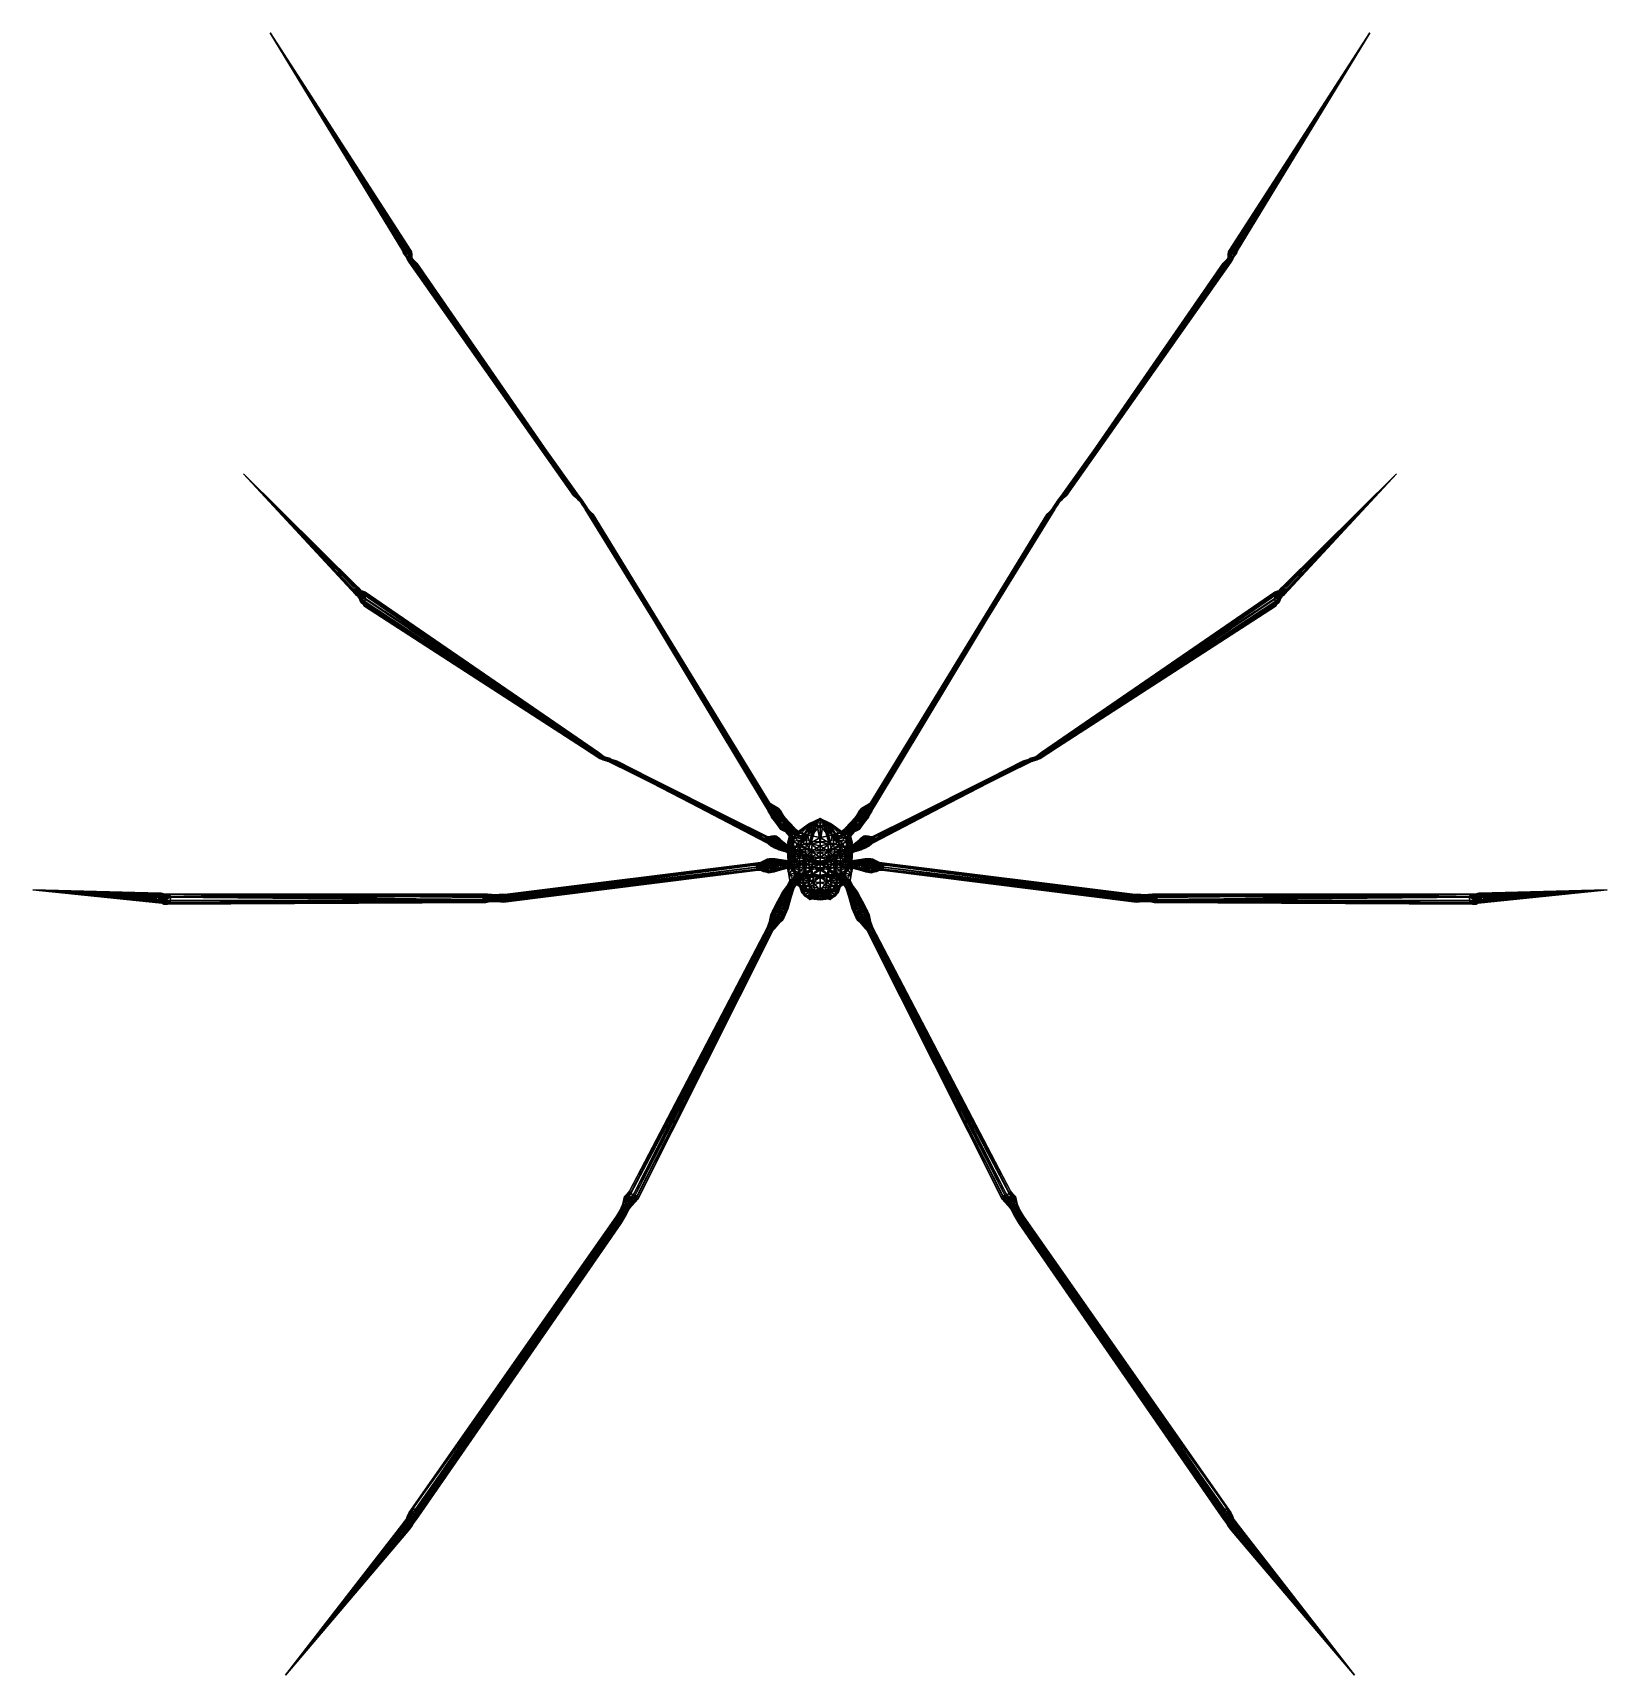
# Model space of a CAD drawing. Extents: x -0.031 to 0.031, y -0.0305 to 0.0341.
import ezdxf

# ---------------------------------------------------------------- set-up
doc = ezdxf.new("R2010")
doc.units = 0
doc.layers.add('CELSPDER$LWO', color=1, linetype='CONTINUOUS')

msp = doc.modelspace()

# ---------------------------------------------------------------- linework, layer by layer
at = {"layer": 'CELSPDER$LWO'}
for points in [[(-0.01615, 0.025646, 0.010315), (-0.016101, 0.025562, 0.010252), (-0.021622, 0.03411)], [(-0.016082, 0.025476, 0.010247), (-0.021622, 0.03411), (-0.016101, 0.025562, 0.010252)], [(-0.016131, 0.025442, 0.010215), (-0.021622, 0.03411), (-0.016082, 0.025476, 0.010247)], [(-0.016131, 0.025442, 0.010215), (-0.016157, 0.025403, 0.010225), (-0.021622, 0.03411)], [(-0.021622, 0.03411), (-0.016263, 0.025721, 0.010378), (-0.01615, 0.025646, 0.010315)], [(-0.021622, 0.03411), (-0.016331, 0.025705, 0.010474), (-0.016263, 0.025721, 0.010378)], [(-0.021622, 0.03411), (-0.016395, 0.025699, 0.010478), (-0.016331, 0.025705, 0.010474)], [(-0.016395, 0.025699, 0.010478), (-0.021622, 0.03411), (-0.016417, 0.025656, 0.010463)], [(-0.016417, 0.025656, 0.010463), (-0.021622, 0.03411), (-0.016438, 0.025624, 0.010378)], [(-0.016438, 0.025624, 0.010378), (-0.021622, 0.03411), (-0.0164, 0.025532, 0.010298)], [(-0.021622, 0.03411), (-0.016336, 0.025465, 0.010251), (-0.0164, 0.025532, 0.010298)], [(-0.021622, 0.03411), (-0.016266, 0.025459, 0.010205), (-0.016336, 0.025465, 0.010251)], [(-0.021622, 0.03411), (-0.016157, 0.025403, 0.010225), (-0.016266, 0.025459, 0.010205)], [(0.021622, 0.03411), (0.016082, 0.025476, 0.010247), (0.016101, 0.025562, 0.010252)], [(0.021622, 0.03411), (0.016131, 0.025442, 0.010215), (0.016082, 0.025476, 0.010247)], [(0.016101, 0.025562, 0.010252), (0.01615, 0.025646, 0.010315), (0.021622, 0.03411)], [(0.016157, 0.025403, 0.010225), (0.016131, 0.025442, 0.010215), (0.021622, 0.03411)], [(0.016263, 0.025721, 0.010378), (0.021622, 0.03411), (0.01615, 0.025646, 0.010315)], [(0.016157, 0.025403, 0.010225), (0.021622, 0.03411), (0.016266, 0.025459, 0.010205)], [(0.016331, 0.025705, 0.010474), (0.021622, 0.03411), (0.016263, 0.025721, 0.010378)], [(0.016266, 0.025459, 0.010205), (0.021622, 0.03411), (0.016336, 0.025465, 0.010251)], [(0.016395, 0.025699, 0.010478), (0.021622, 0.03411), (0.016331, 0.025705, 0.010474)], [(0.016336, 0.025465, 0.010251), (0.021622, 0.03411), (0.0164, 0.025532, 0.010298)], [(0.021622, 0.03411), (0.016395, 0.025699, 0.010478), (0.016417, 0.025656, 0.010463)], [(0.021622, 0.03411), (0.016438, 0.025624, 0.010378), (0.0164, 0.025532, 0.010298)], [(0.021622, 0.03411), (0.016417, 0.025656, 0.010463), (0.016438, 0.025624, 0.010378)], [(-0.016417, 0.025656, 0.010463), (-0.016438, 0.025624, 0.010378), (-0.016383, 0.025532, 0.010585)], [(-0.016438, 0.025624, 0.010378), (-0.01638, 0.025449, 0.010478), (-0.016383, 0.025532, 0.010585)], [(-0.0164, 0.025532, 0.010298), (-0.01638, 0.025449, 0.010478), (-0.016438, 0.025624, 0.010378)], [(-0.016417, 0.025656, 0.010463), (-0.016383, 0.025532, 0.010585), (-0.016395, 0.025699, 0.010478)], [(-0.016336, 0.025465, 0.010251), (-0.01629, 0.025346, 0.010407), (-0.0164, 0.025532, 0.010298)], [(-0.01638, 0.025449, 0.010478), (-0.0164, 0.025532, 0.010298), (-0.01629, 0.025346, 0.010407)], [(-0.016331, 0.025705, 0.010474), (-0.016395, 0.025699, 0.010478), (-0.016275, 0.025588, 0.010607)], [(-0.016395, 0.025699, 0.010478), (-0.016351, 0.025585, 0.010636), (-0.016275, 0.025588, 0.010607)], [(-0.016351, 0.025585, 0.010636), (-0.016395, 0.025699, 0.010478), (-0.016383, 0.025532, 0.010585)], [(-0.016351, 0.025585, 0.010636), (-0.016383, 0.025532, 0.010585), (-0.016281, 0.025384, 0.010816)], [(-0.016266, 0.02529, 0.010712), (-0.016281, 0.025384, 0.010816), (-0.016383, 0.025532, 0.010585)], [(-0.01638, 0.025449, 0.010478), (-0.016266, 0.02529, 0.010712), (-0.016383, 0.025532, 0.010585)], [(-0.01638, 0.025449, 0.010478), (-0.01629, 0.025346, 0.010407), (-0.016266, 0.02529, 0.010712)], [(-0.016351, 0.025585, 0.010636), (-0.016281, 0.025384, 0.010816), (-0.016275, 0.025588, 0.010607)], [(-0.016336, 0.025465, 0.010251), (-0.016266, 0.025459, 0.010205), (-0.01629, 0.025346, 0.010407)], [(-0.016331, 0.025705, 0.010474), (-0.016275, 0.025588, 0.010607), (-0.016263, 0.025721, 0.010378)], [(-0.01629, 0.025346, 0.010407), (-0.016266, 0.025459, 0.010205), (-0.016133, 0.025314, 0.010343)], [(-0.016147, 0.025197, 0.010622), (-0.01629, 0.025346, 0.010407), (-0.016133, 0.025314, 0.010343)], [(-0.01629, 0.025346, 0.010407), (-0.016147, 0.025197, 0.010622), (-0.016266, 0.02529, 0.010712)], [(-0.016275, 0.025588, 0.010607), (-0.016281, 0.025384, 0.010816), (-0.016174, 0.025426, 0.010746)], [(-0.016174, 0.025426, 0.010746), (-0.016281, 0.025384, 0.010816), (-0.016149, 0.025249, 0.01096)], [(-0.016281, 0.025384, 0.010816), (-0.016195, 0.025194, 0.011077), (-0.016149, 0.025249, 0.01096)], [(-0.016195, 0.025194, 0.011077), (-0.016281, 0.025384, 0.010816), (-0.016231, 0.02522, 0.011004)], [(-0.016231, 0.02522, 0.011004), (-0.016281, 0.025384, 0.010816), (-0.016266, 0.02529, 0.010712)], [(-0.016263, 0.025721, 0.010378), (-0.016275, 0.025588, 0.010607), (-0.016131, 0.025549, 0.010516)], [(-0.016275, 0.025588, 0.010607), (-0.016174, 0.025426, 0.010746), (-0.016131, 0.025549, 0.010516)], [(-0.016133, 0.025314, 0.010343), (-0.016266, 0.025459, 0.010205), (-0.016157, 0.025403, 0.010225)], [(-0.016266, 0.02529, 0.010712), (-0.016147, 0.025197, 0.010622), (-0.016143, 0.0251, 0.010797)], [(-0.016143, 0.0251, 0.010797), (-0.016095, 0.025012, 0.010915), (-0.016266, 0.02529, 0.010712)], [(-0.016266, 0.02529, 0.010712), (-0.016095, 0.025012, 0.010915), (-0.016151, 0.025093, 0.011025)], [(-0.016231, 0.02522, 0.011004), (-0.016266, 0.02529, 0.010712), (-0.016151, 0.025093, 0.011025)], [(-0.01615, 0.025646, 0.010315), (-0.016263, 0.025721, 0.010378), (-0.016131, 0.025549, 0.010516)], [(-0.016231, 0.02522, 0.011004), (-0.016189, 0.025173, 0.011116), (-0.01614, 0.02513, 0.011155)], [(-0.016195, 0.025194, 0.011077), (-0.016231, 0.02522, 0.011004), (-0.01614, 0.02513, 0.011155)], [(-0.016189, 0.025173, 0.011116), (-0.016231, 0.02522, 0.011004), (-0.016151, 0.025093, 0.011025)], [(-0.016195, 0.025194, 0.011077), (-0.016119, 0.025092, 0.011175), (-0.016149, 0.025249, 0.01096)], [(-0.016167, 0.025143, 0.01115), (-0.016119, 0.025092, 0.011175), (-0.016195, 0.025194, 0.011077)], [(-0.016167, 0.025143, 0.01115), (-0.016195, 0.025194, 0.011077), (-0.01614, 0.02513, 0.011155)], [(-0.016174, 0.025426, 0.010746), (-0.016066, 0.025264, 0.010685), (-0.016131, 0.025549, 0.010516)], [(-0.016149, 0.025249, 0.01096), (-0.016066, 0.025264, 0.010685), (-0.016174, 0.025426, 0.010746)], [(-0.016122, 0.02537, 0.010255), (-0.016157, 0.025403, 0.010225), (-0.016131, 0.025442, 0.010215)], [(-0.016122, 0.02537, 0.010255), (-0.016133, 0.025314, 0.010343), (-0.016157, 0.025403, 0.010225)], [(-0.016064, 0.025501, 0.010412), (-0.016101, 0.025562, 0.010252), (-0.01615, 0.025646, 0.010315)], [(-0.01615, 0.025646, 0.010315), (-0.016131, 0.025549, 0.010516), (-0.016064, 0.025501, 0.010412)], [(-0.015921, 0.025049, 0.01109), (-0.016066, 0.025264, 0.010685), (-0.016149, 0.025249, 0.01096)], [(-0.016149, 0.025249, 0.01096), (-0.016119, 0.025092, 0.011175), (-0.015921, 0.025049, 0.01109)], [(-0.016046, 0.025229, 0.010535), (-0.016147, 0.025197, 0.010622), (-0.016133, 0.025314, 0.010343)], [(-0.016002, 0.025086, 0.010758), (-0.016147, 0.025197, 0.010622), (-0.016046, 0.025229, 0.010535)], [(-0.016147, 0.025197, 0.010622), (-0.016012, 0.025011, 0.01086), (-0.016143, 0.0251, 0.010797)], [(-0.016012, 0.025011, 0.01086), (-0.016147, 0.025197, 0.010622), (-0.015968, 0.024981, 0.010863)], [(-0.015968, 0.024981, 0.010863), (-0.016147, 0.025197, 0.010622), (-0.016002, 0.025086, 0.010758)], [(-0.016131, 0.025442, 0.010215), (-0.016051, 0.025399, 0.010365), (-0.016133, 0.025314, 0.010343)], [(-0.016122, 0.02537, 0.010255), (-0.016131, 0.025442, 0.010215), (-0.016133, 0.025314, 0.010343)], [(-0.016051, 0.025399, 0.010365), (-0.016046, 0.025229, 0.010535), (-0.016133, 0.025314, 0.010343)], [(-0.016066, 0.025264, 0.010685), (-0.016064, 0.025501, 0.010412), (-0.016131, 0.025549, 0.010516)], [(-0.016082, 0.025476, 0.010247), (-0.016051, 0.025399, 0.010365), (-0.016131, 0.025442, 0.010215)], [(-0.016101, 0.025562, 0.010252), (-0.016064, 0.025501, 0.010412), (-0.016051, 0.025399, 0.010365)], [(-0.016082, 0.025476, 0.010247), (-0.016101, 0.025562, 0.010252), (-0.016051, 0.025399, 0.010365)], [(-0.016051, 0.025399, 0.010365), (-0.016064, 0.025501, 0.010412), (-0.016066, 0.025264, 0.010685)], [(-0.016066, 0.025264, 0.010685), (-0.016046, 0.025229, 0.010535), (-0.016051, 0.025399, 0.010365)], [(-0.01596, 0.025084, 0.010785), (-0.016046, 0.025229, 0.010535), (-0.016066, 0.025264, 0.010685)], [(-0.015853, 0.025045, 0.010951), (-0.015852, 0.025006, 0.01091), (-0.016066, 0.025264, 0.010685)], [(-0.01596, 0.025084, 0.010785), (-0.016066, 0.025264, 0.010685), (-0.015852, 0.025006, 0.01091)], [(-0.015853, 0.025045, 0.010951), (-0.016066, 0.025264, 0.010685), (-0.015921, 0.025049, 0.01109)], [(-0.016002, 0.025086, 0.010758), (-0.016046, 0.025229, 0.010535), (-0.01596, 0.025084, 0.010785)], [(0.015852, 0.025006, 0.01091), (0.015853, 0.025045, 0.010951), (0.016066, 0.025264, 0.010685)], [(0.016066, 0.025264, 0.010685), (0.01596, 0.025084, 0.010785), (0.015852, 0.025006, 0.01091)], [(0.016066, 0.025264, 0.010685), (0.015853, 0.025045, 0.010951), (0.015921, 0.025049, 0.01109)], [(0.016066, 0.025264, 0.010685), (0.015921, 0.025049, 0.01109), (0.016149, 0.025249, 0.01096)], [(0.016119, 0.025092, 0.011175), (0.016149, 0.025249, 0.01096), (0.015921, 0.025049, 0.01109)], [(0.016046, 0.025229, 0.010535), (0.01596, 0.025084, 0.010785), (0.016066, 0.025264, 0.010685)], [(0.016046, 0.025229, 0.010535), (0.016002, 0.025086, 0.010758), (0.01596, 0.025084, 0.010785)], [(0.016147, 0.025197, 0.010622), (0.016012, 0.025011, 0.01086), (0.015968, 0.024981, 0.010863)], [(0.016147, 0.025197, 0.010622), (0.015968, 0.024981, 0.010863), (0.016002, 0.025086, 0.010758)], [(0.016147, 0.025197, 0.010622), (0.016002, 0.025086, 0.010758), (0.016046, 0.025229, 0.010535)], [(0.016012, 0.025011, 0.01086), (0.016147, 0.025197, 0.010622), (0.016143, 0.0251, 0.010797)], [(0.016046, 0.025229, 0.010535), (0.016051, 0.025399, 0.010365), (0.016133, 0.025314, 0.010343)], [(0.016046, 0.025229, 0.010535), (0.016066, 0.025264, 0.010685), (0.016051, 0.025399, 0.010365)], [(0.016147, 0.025197, 0.010622), (0.016046, 0.025229, 0.010535), (0.016133, 0.025314, 0.010343)], [(0.016064, 0.025501, 0.010412), (0.016101, 0.025562, 0.010252), (0.016051, 0.025399, 0.010365)], [(0.016101, 0.025562, 0.010252), (0.016082, 0.025476, 0.010247), (0.016051, 0.025399, 0.010365)], [(0.016064, 0.025501, 0.010412), (0.016051, 0.025399, 0.010365), (0.016066, 0.025264, 0.010685)], [(0.016051, 0.025399, 0.010365), (0.016082, 0.025476, 0.010247), (0.016131, 0.025442, 0.010215)], [(0.016051, 0.025399, 0.010365), (0.016131, 0.025442, 0.010215), (0.016133, 0.025314, 0.010343)], [(0.016101, 0.025562, 0.010252), (0.016064, 0.025501, 0.010412), (0.01615, 0.025646, 0.010315)], [(0.016131, 0.025549, 0.010516), (0.01615, 0.025646, 0.010315), (0.016064, 0.025501, 0.010412)], [(0.016064, 0.025501, 0.010412), (0.016066, 0.025264, 0.010685), (0.016131, 0.025549, 0.010516)], [(0.016066, 0.025264, 0.010685), (0.016174, 0.025426, 0.010746), (0.016131, 0.025549, 0.010516)], [(0.016066, 0.025264, 0.010685), (0.016149, 0.025249, 0.01096), (0.016174, 0.025426, 0.010746)], [(0.016095, 0.025012, 0.010915), (0.016143, 0.0251, 0.010797), (0.016266, 0.02529, 0.010712)], [(0.016095, 0.025012, 0.010915), (0.016266, 0.02529, 0.010712), (0.016151, 0.025093, 0.011025)], [(0.016119, 0.025092, 0.011175), (0.016195, 0.025194, 0.011077), (0.016149, 0.025249, 0.01096)], [(0.016119, 0.025092, 0.011175), (0.016167, 0.025143, 0.01115), (0.016195, 0.025194, 0.011077)], [(0.016157, 0.025403, 0.010225), (0.016122, 0.02537, 0.010255), (0.016131, 0.025442, 0.010215)], [(0.016131, 0.025442, 0.010215), (0.016122, 0.02537, 0.010255), (0.016133, 0.025314, 0.010343)], [(0.016133, 0.025314, 0.010343), (0.016122, 0.02537, 0.010255), (0.016157, 0.025403, 0.010225)], [(0.016263, 0.025721, 0.010378), (0.01615, 0.025646, 0.010315), (0.016131, 0.025549, 0.010516)], [(0.016275, 0.025588, 0.010607), (0.016263, 0.025721, 0.010378), (0.016131, 0.025549, 0.010516)], [(0.016174, 0.025426, 0.010746), (0.016275, 0.025588, 0.010607), (0.016131, 0.025549, 0.010516)], [(0.016266, 0.025459, 0.010205), (0.016133, 0.025314, 0.010343), (0.016157, 0.025403, 0.010225)], [(0.016266, 0.025459, 0.010205), (0.01629, 0.025346, 0.010407), (0.016133, 0.025314, 0.010343)], [(0.01629, 0.025346, 0.010407), (0.016147, 0.025197, 0.010622), (0.016133, 0.025314, 0.010343)], [(0.016189, 0.025173, 0.011116), (0.016231, 0.02522, 0.011004), (0.01614, 0.02513, 0.011155)], [(0.016231, 0.02522, 0.011004), (0.016195, 0.025194, 0.011077), (0.01614, 0.02513, 0.011155)], [(0.016195, 0.025194, 0.011077), (0.016167, 0.025143, 0.01115), (0.01614, 0.02513, 0.011155)], [(0.016147, 0.025197, 0.010622), (0.016266, 0.02529, 0.010712), (0.016143, 0.0251, 0.010797)], [(0.016147, 0.025197, 0.010622), (0.01629, 0.025346, 0.010407), (0.016266, 0.02529, 0.010712)], [(0.016281, 0.025384, 0.010816), (0.016174, 0.025426, 0.010746), (0.016149, 0.025249, 0.01096)], [(0.016195, 0.025194, 0.011077), (0.016281, 0.025384, 0.010816), (0.016149, 0.025249, 0.01096)], [(0.016266, 0.02529, 0.010712), (0.016231, 0.02522, 0.011004), (0.016151, 0.025093, 0.011025)], [(0.016231, 0.02522, 0.011004), (0.016189, 0.025173, 0.011116), (0.016151, 0.025093, 0.011025)], [(0.016281, 0.025384, 0.010816), (0.016275, 0.025588, 0.010607), (0.016174, 0.025426, 0.010746)], [(0.016281, 0.025384, 0.010816), (0.016195, 0.025194, 0.011077), (0.016231, 0.02522, 0.011004)], [(0.016281, 0.025384, 0.010816), (0.016231, 0.02522, 0.011004), (0.016266, 0.02529, 0.010712)], [(0.016275, 0.025588, 0.010607), (0.016331, 0.025705, 0.010474), (0.016263, 0.025721, 0.010378)], [(0.016281, 0.025384, 0.010816), (0.016266, 0.02529, 0.010712), (0.016383, 0.025532, 0.010585)], [(0.016266, 0.02529, 0.010712), (0.01638, 0.025449, 0.010478), (0.016383, 0.025532, 0.010585)], [(0.016266, 0.025459, 0.010205), (0.016336, 0.025465, 0.010251), (0.01629, 0.025346, 0.010407)], [(0.01629, 0.025346, 0.010407), (0.01638, 0.025449, 0.010478), (0.016266, 0.02529, 0.010712)], [(0.016395, 0.025699, 0.010478), (0.016331, 0.025705, 0.010474), (0.016275, 0.025588, 0.010607)], [(0.016351, 0.025585, 0.010636), (0.016395, 0.025699, 0.010478), (0.016275, 0.025588, 0.010607)], [(0.016281, 0.025384, 0.010816), (0.016351, 0.025585, 0.010636), (0.016275, 0.025588, 0.010607)], [(0.016383, 0.025532, 0.010585), (0.016351, 0.025585, 0.010636), (0.016281, 0.025384, 0.010816)], [(0.01629, 0.025346, 0.010407), (0.016336, 0.025465, 0.010251), (0.0164, 0.025532, 0.010298)], [(0.0164, 0.025532, 0.010298), (0.01638, 0.025449, 0.010478), (0.01629, 0.025346, 0.010407)], [(0.016395, 0.025699, 0.010478), (0.016351, 0.025585, 0.010636), (0.016383, 0.025532, 0.010585)], [(0.01638, 0.025449, 0.010478), (0.016438, 0.025624, 0.010378), (0.016383, 0.025532, 0.010585)], [(0.01638, 0.025449, 0.010478), (0.0164, 0.025532, 0.010298), (0.016438, 0.025624, 0.010378)], [(0.016383, 0.025532, 0.010585), (0.016417, 0.025656, 0.010463), (0.016395, 0.025699, 0.010478)], [(0.016438, 0.025624, 0.010378), (0.016417, 0.025656, 0.010463), (0.016383, 0.025532, 0.010585)], [(-0.016151, 0.025093, 0.011025), (-0.009687, 0.015917, 0.020199), (-0.016189, 0.025173, 0.011116)], [(-0.009687, 0.015917, 0.020199), (-0.009657, 0.016004, 0.020376), (-0.016189, 0.025173, 0.011116)], [(-0.009657, 0.016004, 0.020376), (-0.01614, 0.02513, 0.011155), (-0.016189, 0.025173, 0.011116)], [(-0.016119, 0.025092, 0.011175), (-0.016167, 0.025143, 0.01115), (-0.009645, 0.015999, 0.020489)], [(-0.016167, 0.025143, 0.01115), (-0.01614, 0.02513, 0.011155), (-0.009645, 0.015999, 0.020489)], [(-0.009687, 0.015917, 0.020199), (-0.016151, 0.025093, 0.011025), (-0.016095, 0.025012, 0.010915)], [(-0.016012, 0.025011, 0.01086), (-0.016092, 0.025009, 0.010863), (-0.016143, 0.0251, 0.010797)], [(-0.016092, 0.025009, 0.010863), (-0.016095, 0.025012, 0.010915), (-0.016143, 0.0251, 0.010797)], [(-0.01614, 0.02513, 0.011155), (-0.009657, 0.016004, 0.020376), (-0.009645, 0.015999, 0.020489)], [(-0.009629, 0.015976, 0.020417), (-0.015921, 0.025049, 0.01109), (-0.016119, 0.025092, 0.011175)], [(-0.009629, 0.015976, 0.020417), (-0.016119, 0.025092, 0.011175), (-0.009645, 0.015999, 0.020489)], [(-0.009687, 0.015917, 0.020199), (-0.016095, 0.025012, 0.010915), (-0.016092, 0.025009, 0.010863)], [(-0.016012, 0.025011, 0.01086), (-0.009648, 0.015904, 0.020068), (-0.016092, 0.025009, 0.010863)], [(-0.009648, 0.015904, 0.020068), (-0.009687, 0.015917, 0.020199), (-0.016092, 0.025009, 0.010863)], [(-0.016012, 0.025011, 0.01086), (-0.009551, 0.015883, 0.019995), (-0.009648, 0.015904, 0.020068)], [(-0.009498, 0.015906, 0.019898), (-0.009551, 0.015883, 0.019995), (-0.016012, 0.025011, 0.01086)], [(-0.009477, 0.015885, 0.019873), (-0.009498, 0.015906, 0.019898), (-0.016012, 0.025011, 0.01086)], [(-0.016012, 0.025011, 0.01086), (-0.015968, 0.024981, 0.010863), (-0.009477, 0.015885, 0.019873)], [(-0.016002, 0.025086, 0.010758), (-0.01596, 0.025084, 0.010785), (-0.015881, 0.024975, 0.01089)], [(-0.016002, 0.025086, 0.010758), (-0.015881, 0.024975, 0.01089), (-0.015968, 0.024981, 0.010863)], [(-0.00952, 0.015838, 0.019891), (-0.009477, 0.015885, 0.019873), (-0.015968, 0.024981, 0.010863)], [(-0.015881, 0.024975, 0.01089), (-0.009515, 0.015887, 0.019942), (-0.015968, 0.024981, 0.010863)], [(-0.009515, 0.015887, 0.019942), (-0.00952, 0.015838, 0.019891), (-0.015968, 0.024981, 0.010863)], [(-0.015852, 0.025006, 0.01091), (-0.015881, 0.024975, 0.01089), (-0.01596, 0.025084, 0.010785)], [(-0.009629, 0.015976, 0.020417), (-0.009591, 0.015983, 0.020083), (-0.015921, 0.025049, 0.01109)], [(-0.015921, 0.025049, 0.01109), (-0.009591, 0.015983, 0.020083), (-0.015853, 0.025045, 0.010951)], [(-0.009591, 0.015983, 0.020083), (-0.015881, 0.024975, 0.01089), (-0.015852, 0.025006, 0.01091)], [(-0.009591, 0.015983, 0.020083), (-0.009515, 0.015887, 0.019942), (-0.015881, 0.024975, 0.01089)], [(-0.015852, 0.025006, 0.01091), (-0.015853, 0.025045, 0.010951), (-0.009591, 0.015983, 0.020083)], [(0.009498, 0.015906, 0.019898), (0.009477, 0.015885, 0.019873), (0.016012, 0.025011, 0.01086)], [(0.015968, 0.024981, 0.010863), (0.016012, 0.025011, 0.01086), (0.009477, 0.015885, 0.019873)], [(0.009477, 0.015885, 0.019873), (0.00952, 0.015838, 0.019891), (0.015968, 0.024981, 0.010863)], [(0.009551, 0.015883, 0.019995), (0.009498, 0.015906, 0.019898), (0.016012, 0.025011, 0.01086)], [(0.009515, 0.015887, 0.019942), (0.015881, 0.024975, 0.01089), (0.015968, 0.024981, 0.010863)], [(0.00952, 0.015838, 0.019891), (0.009515, 0.015887, 0.019942), (0.015968, 0.024981, 0.010863)], [(0.009515, 0.015887, 0.019942), (0.009591, 0.015983, 0.020083), (0.015881, 0.024975, 0.01089)], [(0.009551, 0.015883, 0.019995), (0.016012, 0.025011, 0.01086), (0.009648, 0.015904, 0.020068)], [(0.009591, 0.015983, 0.020083), (0.009629, 0.015976, 0.020417), (0.015921, 0.025049, 0.01109)], [(0.009591, 0.015983, 0.020083), (0.015921, 0.025049, 0.01109), (0.015853, 0.025045, 0.010951)], [(0.015853, 0.025045, 0.010951), (0.015852, 0.025006, 0.01091), (0.009591, 0.015983, 0.020083)], [(0.015881, 0.024975, 0.01089), (0.009591, 0.015983, 0.020083), (0.015852, 0.025006, 0.01091)], [(0.015921, 0.025049, 0.01109), (0.009629, 0.015976, 0.020417), (0.016119, 0.025092, 0.011175)], [(0.016119, 0.025092, 0.011175), (0.009629, 0.015976, 0.020417), (0.009645, 0.015999, 0.020489)], [(0.016167, 0.025143, 0.01115), (0.016119, 0.025092, 0.011175), (0.009645, 0.015999, 0.020489)], [(0.01614, 0.02513, 0.011155), (0.016167, 0.025143, 0.01115), (0.009645, 0.015999, 0.020489)], [(0.009657, 0.016004, 0.020376), (0.01614, 0.02513, 0.011155), (0.009645, 0.015999, 0.020489)], [(0.009648, 0.015904, 0.020068), (0.016012, 0.025011, 0.01086), (0.016092, 0.025009, 0.010863)], [(0.009687, 0.015917, 0.020199), (0.009648, 0.015904, 0.020068), (0.016092, 0.025009, 0.010863)], [(0.009657, 0.016004, 0.020376), (0.009687, 0.015917, 0.020199), (0.016189, 0.025173, 0.011116)], [(0.01614, 0.02513, 0.011155), (0.009657, 0.016004, 0.020376), (0.016189, 0.025173, 0.011116)], [(0.009687, 0.015917, 0.020199), (0.016151, 0.025093, 0.011025), (0.016189, 0.025173, 0.011116)], [(0.016151, 0.025093, 0.011025), (0.009687, 0.015917, 0.020199), (0.016095, 0.025012, 0.010915)], [(0.016095, 0.025012, 0.010915), (0.009687, 0.015917, 0.020199), (0.016092, 0.025009, 0.010863)], [(0.015881, 0.024975, 0.01089), (0.015852, 0.025006, 0.01091), (0.01596, 0.025084, 0.010785)], [(0.01596, 0.025084, 0.010785), (0.016002, 0.025086, 0.010758), (0.015881, 0.024975, 0.01089)], [(0.015881, 0.024975, 0.01089), (0.016002, 0.025086, 0.010758), (0.015968, 0.024981, 0.010863)], [(0.016092, 0.025009, 0.010863), (0.016012, 0.025011, 0.01086), (0.016143, 0.0251, 0.010797)], [(0.016095, 0.025012, 0.010915), (0.016092, 0.025009, 0.010863), (0.016143, 0.0251, 0.010797)], [(-0.018294, 0.012165, 0.009292), (-0.018285, 0.012238, 0.009248), (-0.022672, 0.016765)], [(-0.018285, 0.012238, 0.009248), (-0.018246, 0.012278, 0.009225), (-0.022672, 0.016765)], [(-0.018246, 0.012278, 0.009225), (-0.018218, 0.012309, 0.009166), (-0.022672, 0.016765)], [(-0.018218, 0.012309, 0.009166), (-0.01817, 0.012308, 0.009131), (-0.022672, 0.016765)], [(-0.018147, 0.012288, 0.009096), (-0.022672, 0.016765), (-0.01817, 0.012308, 0.009131)], [(-0.018099, 0.01223, 0.009099), (-0.022672, 0.016765), (-0.018147, 0.012288, 0.009096)], [(-0.018115, 0.012169, 0.009086), (-0.022672, 0.016765), (-0.018099, 0.01223, 0.009099)], [(-0.018105, 0.01207, 0.0091), (-0.022672, 0.016765), (-0.018115, 0.012169, 0.009086)], [(-0.018105, 0.01207, 0.0091), (-0.01816, 0.012031, 0.009075), (-0.022672, 0.016765)], [(-0.01816, 0.012031, 0.009075), (-0.018177, 0.011977, 0.009074), (-0.022672, 0.016765)], [(-0.018177, 0.011977, 0.009074), (-0.01819, 0.011969, 0.009087), (-0.022672, 0.016765)], [(-0.018233, 0.011999, 0.009127), (-0.022672, 0.016765), (-0.01819, 0.011969, 0.009087)], [(-0.018261, 0.012018, 0.009189), (-0.022672, 0.016765), (-0.018233, 0.011999, 0.009127)], [(-0.018306, 0.012119, 0.009208), (-0.022672, 0.016765), (-0.018261, 0.012018, 0.009189)], [(-0.018294, 0.012165, 0.009292), (-0.022672, 0.016765), (-0.018306, 0.012119, 0.009208)], [(0.022672, 0.016765), (0.018099, 0.01223, 0.009099), (0.018147, 0.012288, 0.009096)], [(0.022672, 0.016765), (0.018115, 0.012169, 0.009086), (0.018099, 0.01223, 0.009099)], [(0.022672, 0.016765), (0.018105, 0.01207, 0.0091), (0.018115, 0.012169, 0.009086)], [(0.01816, 0.012031, 0.009075), (0.018105, 0.01207, 0.0091), (0.022672, 0.016765)], [(0.022672, 0.016765), (0.018147, 0.012288, 0.009096), (0.01817, 0.012308, 0.009131)], [(0.018177, 0.011977, 0.009074), (0.01816, 0.012031, 0.009075), (0.022672, 0.016765)], [(0.01817, 0.012308, 0.009131), (0.018218, 0.012309, 0.009166), (0.022672, 0.016765)], [(0.01819, 0.011969, 0.009087), (0.018177, 0.011977, 0.009074), (0.022672, 0.016765)], [(0.022672, 0.016765), (0.018233, 0.011999, 0.009127), (0.01819, 0.011969, 0.009087)], [(0.018218, 0.012309, 0.009166), (0.018246, 0.012278, 0.009225), (0.022672, 0.016765)], [(0.022672, 0.016765), (0.018261, 0.012018, 0.009189), (0.018233, 0.011999, 0.009127)], [(0.018246, 0.012278, 0.009225), (0.018285, 0.012238, 0.009248), (0.022672, 0.016765)], [(0.022672, 0.016765), (0.018306, 0.012119, 0.009208), (0.018261, 0.012018, 0.009189)], [(0.018285, 0.012238, 0.009248), (0.018294, 0.012165, 0.009292), (0.022672, 0.016765)], [(0.022672, 0.016765), (0.018294, 0.012165, 0.009292), (0.018306, 0.012119, 0.009208)], [(-0.009543, 0.015815, 0.02038), (-0.009657, 0.016004, 0.020376), (-0.009687, 0.015917, 0.020199)], [(-0.009687, 0.015917, 0.020199), (-0.009514, 0.015748, 0.020246), (-0.009543, 0.015815, 0.02038)], [(-0.009687, 0.015917, 0.020199), (-0.009648, 0.015904, 0.020068), (-0.009514, 0.015748, 0.020246)], [(-0.009657, 0.016004, 0.020376), (-0.009506, 0.015857, 0.020512), (-0.009645, 0.015999, 0.020489)], [(-0.009657, 0.016004, 0.020376), (-0.009543, 0.015815, 0.02038), (-0.009506, 0.015857, 0.020512)], [(-0.009648, 0.015904, 0.020068), (-0.00944, 0.015738, 0.020082), (-0.009514, 0.015748, 0.020246)], [(-0.009551, 0.015883, 0.019995), (-0.00944, 0.015738, 0.020082), (-0.009648, 0.015904, 0.020068)], [(-0.009506, 0.015857, 0.020512), (-0.009514, 0.015836, 0.020539), (-0.009645, 0.015999, 0.020489)], [(-0.009645, 0.015999, 0.020489), (-0.009514, 0.015836, 0.020539), (-0.009629, 0.015976, 0.020417)], [(-0.009629, 0.015976, 0.020417), (-0.009441, 0.015759, 0.020456), (-0.009591, 0.015983, 0.020083)], [(-0.009629, 0.015976, 0.020417), (-0.009514, 0.015836, 0.020539), (-0.009441, 0.015759, 0.020456)], [(-0.009591, 0.015983, 0.020083), (-0.009441, 0.015759, 0.020456), (-0.009294, 0.015563, 0.020365)], [(-0.009591, 0.015983, 0.020083), (-0.009373, 0.015712, 0.020118), (-0.009515, 0.015887, 0.019942)], [(-0.009373, 0.015712, 0.020118), (-0.009591, 0.015983, 0.020083), (-0.009294, 0.015563, 0.020365)], [(-0.009551, 0.015883, 0.019995), (-0.009498, 0.015906, 0.019898), (-0.00944, 0.015738, 0.020082)], [(-0.009543, 0.015815, 0.02038), (-0.009353, 0.015645, 0.020454), (-0.009506, 0.015857, 0.020512)], [(-0.009543, 0.015815, 0.02038), (-0.009514, 0.015748, 0.020246), (-0.009353, 0.015645, 0.020454)], [(-0.00952, 0.015838, 0.019891), (-0.009515, 0.015887, 0.019942), (-0.009417, 0.015695, 0.019958)], [(-0.009477, 0.015885, 0.019873), (-0.00952, 0.015838, 0.019891), (-0.009398, 0.015725, 0.019928)], [(-0.00952, 0.015838, 0.019891), (-0.009417, 0.015695, 0.019958), (-0.009398, 0.015725, 0.019928)], [(-0.009515, 0.015887, 0.019942), (-0.009373, 0.015712, 0.020118), (-0.009417, 0.015695, 0.019958)], [(-0.009514, 0.015836, 0.020539), (-0.009506, 0.015857, 0.020512), (-0.009354, 0.015685, 0.020559)], [(-0.009354, 0.015685, 0.020559), (-0.009378, 0.015605, 0.020561), (-0.009514, 0.015836, 0.020539)], [(-0.009514, 0.015836, 0.020539), (-0.009378, 0.015605, 0.020561), (-0.009441, 0.015759, 0.020456)], [(-0.009514, 0.015748, 0.020246), (-0.009299, 0.015528, 0.020196), (-0.009353, 0.015645, 0.020454)], [(-0.009514, 0.015748, 0.020246), (-0.00944, 0.015738, 0.020082), (-0.009299, 0.015528, 0.020196)], [(-0.009506, 0.015857, 0.020512), (-0.009353, 0.015645, 0.020454), (-0.009354, 0.015685, 0.020559)], [(-0.009498, 0.015906, 0.019898), (-0.009379, 0.015757, 0.019953), (-0.00944, 0.015738, 0.020082)], [(-0.009498, 0.015906, 0.019898), (-0.009477, 0.015885, 0.019873), (-0.009379, 0.015757, 0.019953)], [(-0.009477, 0.015885, 0.019873), (-0.009398, 0.015725, 0.019928), (-0.009379, 0.015757, 0.019953)], [(-0.009378, 0.015605, 0.020561), (-0.009294, 0.015563, 0.020365), (-0.009441, 0.015759, 0.020456)], [(-0.00944, 0.015738, 0.020082), (-0.009379, 0.015757, 0.019953), (-0.009255, 0.015527, 0.019982)], [(-0.00944, 0.015738, 0.020082), (-0.009255, 0.015527, 0.019982), (-0.009299, 0.015528, 0.020196)], [(-0.009398, 0.015725, 0.019928), (-0.009417, 0.015695, 0.019958), (-0.00927, 0.015463, 0.01985)], [(-0.009417, 0.015695, 0.019958), (-0.009373, 0.015712, 0.020118), (-0.009303, 0.015502, 0.019924)], [(-0.009417, 0.015695, 0.019958), (-0.009303, 0.015502, 0.019924), (-0.00927, 0.015463, 0.01985)], [(-0.009379, 0.015757, 0.019953), (-0.009398, 0.015725, 0.019928), (-0.009217, 0.015524, 0.019869)], [(-0.009398, 0.015725, 0.019928), (-0.00927, 0.015463, 0.01985), (-0.009217, 0.015524, 0.019869)], [(-0.009379, 0.015757, 0.019953), (-0.009217, 0.015524, 0.019869), (-0.009255, 0.015527, 0.019982)], [(-0.009354, 0.015685, 0.020559), (-0.009232, 0.015484, 0.020567), (-0.009378, 0.015605, 0.020561)], [(-0.009232, 0.015484, 0.020567), (-0.009266, 0.015431, 0.020552), (-0.009378, 0.015605, 0.020561)], [(-0.009294, 0.015563, 0.020365), (-0.009378, 0.015605, 0.020561), (-0.009266, 0.015431, 0.020552)], [(-0.009177, 0.015425, 0.02007), (-0.009373, 0.015712, 0.020118), (-0.009294, 0.015563, 0.020365)], [(-0.009177, 0.015425, 0.02007), (-0.009303, 0.015502, 0.019924), (-0.009373, 0.015712, 0.020118)], [(-0.009354, 0.015685, 0.020559), (-0.009353, 0.015645, 0.020454), (-0.009232, 0.015484, 0.020567)], [(-0.009353, 0.015645, 0.020454), (-0.009229, 0.01547, 0.020452), (-0.009232, 0.015484, 0.020567)], [(-0.009353, 0.015645, 0.020454), (-0.009299, 0.015528, 0.020196), (-0.009229, 0.01547, 0.020452)], [(-0.009299, 0.015528, 0.020196), (-0.00908, 0.015248, 0.020155), (-0.009229, 0.01547, 0.020452)], [(-0.009299, 0.015528, 0.020196), (-0.009255, 0.015527, 0.019982), (-0.009047, 0.015233, 0.019862)], [(-0.00908, 0.015248, 0.020155), (-0.009299, 0.015528, 0.020196), (-0.009047, 0.015233, 0.019862)], [(-0.009294, 0.015563, 0.020365), (-0.009009, 0.015243, 0.020112), (-0.009177, 0.015425, 0.02007)], [(-0.009009, 0.015243, 0.020112), (-0.009294, 0.015563, 0.020365), (-0.009096, 0.015246, 0.020346)], [(-0.009096, 0.015246, 0.020346), (-0.009294, 0.015563, 0.020365), (-0.009266, 0.015431, 0.020552)], [(-0.00927, 0.015463, 0.01985), (-0.009105, 0.015319, 0.019758), (-0.009217, 0.015524, 0.019869)], [(-0.009047, 0.015233, 0.019862), (-0.009255, 0.015527, 0.019982), (-0.009128, 0.015375, 0.019829)], [(-0.009217, 0.015524, 0.019869), (-0.009128, 0.015375, 0.019829), (-0.009255, 0.015527, 0.019982)], [(-0.009217, 0.015524, 0.019869), (-0.009105, 0.015319, 0.019758), (-0.009128, 0.015375, 0.019829)], [(0.009009, 0.015243, 0.020112), (0.009294, 0.015563, 0.020365), (0.009177, 0.015425, 0.02007)], [(0.009294, 0.015563, 0.020365), (0.009009, 0.015243, 0.020112), (0.009096, 0.015246, 0.020346)], [(0.009255, 0.015527, 0.019982), (0.009299, 0.015528, 0.020196), (0.009047, 0.015233, 0.019862)], [(0.009299, 0.015528, 0.020196), (0.00908, 0.015248, 0.020155), (0.009047, 0.015233, 0.019862)], [(0.009255, 0.015527, 0.019982), (0.009047, 0.015233, 0.019862), (0.009128, 0.015375, 0.019829)], [(0.00908, 0.015248, 0.020155), (0.009299, 0.015528, 0.020196), (0.009229, 0.01547, 0.020452)], [(0.009294, 0.015563, 0.020365), (0.009096, 0.015246, 0.020346), (0.009266, 0.015431, 0.020552)], [(0.009105, 0.015319, 0.019758), (0.009217, 0.015524, 0.019869), (0.009128, 0.015375, 0.019829)], [(0.009105, 0.015319, 0.019758), (0.00927, 0.015463, 0.01985), (0.009217, 0.015524, 0.019869)], [(0.009128, 0.015375, 0.019829), (0.009217, 0.015524, 0.019869), (0.009255, 0.015527, 0.019982)], [(0.009373, 0.015712, 0.020118), (0.009177, 0.015425, 0.02007), (0.009294, 0.015563, 0.020365)], [(0.009303, 0.015502, 0.019924), (0.009177, 0.015425, 0.02007), (0.009373, 0.015712, 0.020118)], [(0.009217, 0.015524, 0.019869), (0.009379, 0.015757, 0.019953), (0.009255, 0.015527, 0.019982)], [(0.009398, 0.015725, 0.019928), (0.009379, 0.015757, 0.019953), (0.009217, 0.015524, 0.019869)], [(0.00927, 0.015463, 0.01985), (0.009398, 0.015725, 0.019928), (0.009217, 0.015524, 0.019869)], [(0.009229, 0.01547, 0.020452), (0.009353, 0.015645, 0.020454), (0.009232, 0.015484, 0.020567)], [(0.009299, 0.015528, 0.020196), (0.009353, 0.015645, 0.020454), (0.009229, 0.01547, 0.020452)], [(0.009232, 0.015484, 0.020567), (0.009354, 0.015685, 0.020559), (0.009378, 0.015605, 0.020561)], [(0.009353, 0.015645, 0.020454), (0.009354, 0.015685, 0.020559), (0.009232, 0.015484, 0.020567)], [(0.009266, 0.015431, 0.020552), (0.009232, 0.015484, 0.020567), (0.009378, 0.015605, 0.020561)], [(0.009379, 0.015757, 0.019953), (0.00944, 0.015738, 0.020082), (0.009255, 0.015527, 0.019982)], [(0.009255, 0.015527, 0.019982), (0.00944, 0.015738, 0.020082), (0.009299, 0.015528, 0.020196)], [(0.009378, 0.015605, 0.020561), (0.009294, 0.015563, 0.020365), (0.009266, 0.015431, 0.020552)], [(0.009417, 0.015695, 0.019958), (0.009398, 0.015725, 0.019928), (0.00927, 0.015463, 0.01985)], [(0.009303, 0.015502, 0.019924), (0.009417, 0.015695, 0.019958), (0.00927, 0.015463, 0.01985)], [(0.009441, 0.015759, 0.020456), (0.009591, 0.015983, 0.020083), (0.009294, 0.015563, 0.020365)], [(0.009591, 0.015983, 0.020083), (0.009373, 0.015712, 0.020118), (0.009294, 0.015563, 0.020365)], [(0.009294, 0.015563, 0.020365), (0.009378, 0.015605, 0.020561), (0.009441, 0.015759, 0.020456)], [(0.009299, 0.015528, 0.020196), (0.009514, 0.015748, 0.020246), (0.009353, 0.015645, 0.020454)], [(0.00944, 0.015738, 0.020082), (0.009514, 0.015748, 0.020246), (0.009299, 0.015528, 0.020196)], [(0.009373, 0.015712, 0.020118), (0.009417, 0.015695, 0.019958), (0.009303, 0.015502, 0.019924)], [(0.009353, 0.015645, 0.020454), (0.009506, 0.015857, 0.020512), (0.009354, 0.015685, 0.020559)], [(0.009353, 0.015645, 0.020454), (0.009543, 0.015815, 0.02038), (0.009506, 0.015857, 0.020512)], [(0.009514, 0.015748, 0.020246), (0.009543, 0.015815, 0.02038), (0.009353, 0.015645, 0.020454)], [(0.009506, 0.015857, 0.020512), (0.009514, 0.015836, 0.020539), (0.009354, 0.015685, 0.020559)], [(0.009378, 0.015605, 0.020561), (0.009354, 0.015685, 0.020559), (0.009514, 0.015836, 0.020539)], [(0.009373, 0.015712, 0.020118), (0.009591, 0.015983, 0.020083), (0.009515, 0.015887, 0.019942)], [(0.009373, 0.015712, 0.020118), (0.009515, 0.015887, 0.019942), (0.009417, 0.015695, 0.019958)], [(0.009378, 0.015605, 0.020561), (0.009514, 0.015836, 0.020539), (0.009441, 0.015759, 0.020456)], [(0.009379, 0.015757, 0.019953), (0.009498, 0.015906, 0.019898), (0.00944, 0.015738, 0.020082)], [(0.009477, 0.015885, 0.019873), (0.009498, 0.015906, 0.019898), (0.009379, 0.015757, 0.019953)], [(0.009398, 0.015725, 0.019928), (0.009477, 0.015885, 0.019873), (0.009379, 0.015757, 0.019953)], [(0.00952, 0.015838, 0.019891), (0.009477, 0.015885, 0.019873), (0.009398, 0.015725, 0.019928)], [(0.009417, 0.015695, 0.019958), (0.00952, 0.015838, 0.019891), (0.009398, 0.015725, 0.019928)], [(0.009515, 0.015887, 0.019942), (0.00952, 0.015838, 0.019891), (0.009417, 0.015695, 0.019958)], [(0.009498, 0.015906, 0.019898), (0.009551, 0.015883, 0.019995), (0.00944, 0.015738, 0.020082)], [(0.00944, 0.015738, 0.020082), (0.009648, 0.015904, 0.020068), (0.009514, 0.015748, 0.020246)], [(0.00944, 0.015738, 0.020082), (0.009551, 0.015883, 0.019995), (0.009648, 0.015904, 0.020068)], [(0.009441, 0.015759, 0.020456), (0.009629, 0.015976, 0.020417), (0.009591, 0.015983, 0.020083)], [(0.009514, 0.015836, 0.020539), (0.009629, 0.015976, 0.020417), (0.009441, 0.015759, 0.020456)], [(0.009506, 0.015857, 0.020512), (0.009657, 0.016004, 0.020376), (0.009645, 0.015999, 0.020489)], [(0.009543, 0.015815, 0.02038), (0.009657, 0.016004, 0.020376), (0.009506, 0.015857, 0.020512)], [(0.009514, 0.015836, 0.020539), (0.009506, 0.015857, 0.020512), (0.009645, 0.015999, 0.020489)], [(0.009514, 0.015836, 0.020539), (0.009645, 0.015999, 0.020489), (0.009629, 0.015976, 0.020417)], [(0.009514, 0.015748, 0.020246), (0.009687, 0.015917, 0.020199), (0.009543, 0.015815, 0.02038)], [(0.009648, 0.015904, 0.020068), (0.009687, 0.015917, 0.020199), (0.009514, 0.015748, 0.020246)], [(0.009657, 0.016004, 0.020376), (0.009543, 0.015815, 0.02038), (0.009687, 0.015917, 0.020199)], [(-0.009303, 0.015502, 0.019924), (-0.009144, 0.015317, 0.019812), (-0.00927, 0.015463, 0.01985)], [(-0.009144, 0.015317, 0.019812), (-0.009303, 0.015502, 0.019924), (-0.009177, 0.015425, 0.02007)], [(-0.00927, 0.015463, 0.01985), (-0.009144, 0.015317, 0.019812), (-0.009105, 0.015319, 0.019758)], [(-0.009232, 0.015484, 0.020567), (-0.009208, 0.015414, 0.020552), (-0.009266, 0.015431, 0.020552)], [(-0.009241, 0.015381, 0.020553), (-0.009096, 0.015246, 0.020346), (-0.009266, 0.015431, 0.020552)], [(-0.009208, 0.015414, 0.020552), (-0.009241, 0.015381, 0.020553), (-0.009266, 0.015431, 0.020552)], [(-0.009208, 0.015414, 0.020552), (-0.002011, 0.003667, 0.009711), (-0.009241, 0.015381, 0.020553)], [(-0.002011, 0.003667, 0.009711), (-0.001968, 0.003716, 0.009696), (-0.009241, 0.015381, 0.020553)], [(-0.009241, 0.015381, 0.020553), (-0.001968, 0.003716, 0.009696), (-0.009096, 0.015246, 0.020346)], [(-0.009232, 0.015484, 0.020567), (-0.009165, 0.015422, 0.020521), (-0.009208, 0.015414, 0.020552)], [(-0.009229, 0.01547, 0.020452), (-0.009165, 0.015422, 0.020521), (-0.009232, 0.015484, 0.020567)], [(-0.009229, 0.01547, 0.020452), (-0.009165, 0.015378, 0.020431), (-0.009165, 0.015422, 0.020521)], [(-0.009229, 0.01547, 0.020452), (-0.00908, 0.015248, 0.020155), (-0.009165, 0.015378, 0.020431)], [(-0.009208, 0.015414, 0.020552), (-0.009165, 0.015422, 0.020521), (-0.002011, 0.003667, 0.009711)], [(-0.008921, 0.015165, 0.019923), (-0.009177, 0.015425, 0.02007), (-0.009009, 0.015243, 0.020112)], [(-0.008937, 0.015116, 0.019753), (-0.009144, 0.015317, 0.019812), (-0.009177, 0.015425, 0.02007)], [(-0.008921, 0.015165, 0.019923), (-0.008937, 0.015116, 0.019753), (-0.009177, 0.015425, 0.02007)], [(-0.009165, 0.015422, 0.020521), (-0.009165, 0.015378, 0.020431), (-0.002075, 0.003654, 0.009668)], [(-0.009165, 0.015422, 0.020521), (-0.002075, 0.003654, 0.009668), (-0.002011, 0.003667, 0.009711)], [(-0.009165, 0.015378, 0.020431), (-0.00908, 0.015248, 0.020155), (-0.002149, 0.003691, 0.009574)], [(-0.009165, 0.015378, 0.020431), (-0.002149, 0.003691, 0.009574), (-0.002075, 0.003654, 0.009668)], [(-0.008971, 0.015133, 0.01965), (-0.009105, 0.015319, 0.019758), (-0.009144, 0.015317, 0.019812)], [(-0.008937, 0.015116, 0.019753), (-0.008971, 0.015133, 0.01965), (-0.009144, 0.015317, 0.019812)], [(-0.008997, 0.015205, 0.019692), (-0.009047, 0.015233, 0.019862), (-0.009128, 0.015375, 0.019829)], [(-0.009128, 0.015375, 0.019829), (-0.009105, 0.015319, 0.019758), (-0.008997, 0.015205, 0.019692)], [(-0.009105, 0.015319, 0.019758), (-0.008971, 0.015133, 0.01965), (-0.008997, 0.015205, 0.019692)], [(-0.001969, 0.003805, 0.009567), (-0.009096, 0.015246, 0.020346), (-0.001968, 0.003716, 0.009696)], [(-0.009096, 0.015246, 0.020346), (-0.001969, 0.003805, 0.009567), (-0.009009, 0.015243, 0.020112)], [(-0.00908, 0.015248, 0.020155), (-0.009047, 0.015233, 0.019862), (-0.002149, 0.003691, 0.009574)], [(-0.008997, 0.015205, 0.019692), (-0.002172, 0.00375, 0.009416), (-0.009047, 0.015233, 0.019862)], [(-0.009047, 0.015233, 0.019862), (-0.002172, 0.00375, 0.009416), (-0.002149, 0.003691, 0.009574)], [(-0.009009, 0.015243, 0.020112), (-0.001969, 0.003805, 0.009567), (-0.008921, 0.015165, 0.019923)], [(-0.008997, 0.015205, 0.019692), (-0.008971, 0.015133, 0.01965), (-0.002172, 0.00375, 0.009416)], [(-0.008971, 0.015133, 0.01965), (-0.008937, 0.015116, 0.019753), (-0.002028, 0.003855, 0.009445)], [(-0.008971, 0.015133, 0.01965), (-0.002028, 0.003855, 0.009445), (-0.002128, 0.003841, 0.009343)], [(-0.002164, 0.003795, 0.009369), (-0.008971, 0.015133, 0.01965), (-0.002128, 0.003841, 0.009343)], [(-0.002164, 0.003795, 0.009369), (-0.002172, 0.00375, 0.009416), (-0.008971, 0.015133, 0.01965)], [(-0.008921, 0.015165, 0.019923), (-0.002028, 0.003855, 0.009445), (-0.008937, 0.015116, 0.019753)], [(-0.001969, 0.003805, 0.009567), (-0.002028, 0.003855, 0.009445), (-0.008921, 0.015165, 0.019923)], [(0.001968, 0.003716, 0.009696), (0.002011, 0.003667, 0.009711), (0.009241, 0.015381, 0.020553)], [(0.001968, 0.003716, 0.009696), (0.009241, 0.015381, 0.020553), (0.009096, 0.015246, 0.020346)], [(0.009096, 0.015246, 0.020346), (0.001969, 0.003805, 0.009567), (0.001968, 0.003716, 0.009696)], [(0.001969, 0.003805, 0.009567), (0.009096, 0.015246, 0.020346), (0.009009, 0.015243, 0.020112)], [(0.001969, 0.003805, 0.009567), (0.009009, 0.015243, 0.020112), (0.008921, 0.015165, 0.019923)], [(0.002028, 0.003855, 0.009445), (0.001969, 0.003805, 0.009567), (0.008921, 0.015165, 0.019923)], [(0.009165, 0.015422, 0.020521), (0.009208, 0.015414, 0.020552), (0.002011, 0.003667, 0.009711)], [(0.002075, 0.003654, 0.009668), (0.009165, 0.015422, 0.020521), (0.002011, 0.003667, 0.009711)], [(0.002011, 0.003667, 0.009711), (0.009208, 0.015414, 0.020552), (0.009241, 0.015381, 0.020553)], [(0.002028, 0.003855, 0.009445), (0.008921, 0.015165, 0.019923), (0.008937, 0.015116, 0.019753)], [(0.008937, 0.015116, 0.019753), (0.008971, 0.015133, 0.01965), (0.002028, 0.003855, 0.009445)], [(0.002028, 0.003855, 0.009445), (0.008971, 0.015133, 0.01965), (0.002128, 0.003841, 0.009343)], [(0.009165, 0.015378, 0.020431), (0.009165, 0.015422, 0.020521), (0.002075, 0.003654, 0.009668)], [(0.002149, 0.003691, 0.009574), (0.009165, 0.015378, 0.020431), (0.002075, 0.003654, 0.009668)], [(0.008971, 0.015133, 0.01965), (0.002164, 0.003795, 0.009369), (0.002128, 0.003841, 0.009343)], [(0.00908, 0.015248, 0.020155), (0.009165, 0.015378, 0.020431), (0.002149, 0.003691, 0.009574)], [(0.009047, 0.015233, 0.019862), (0.00908, 0.015248, 0.020155), (0.002149, 0.003691, 0.009574)], [(0.002172, 0.00375, 0.009416), (0.009047, 0.015233, 0.019862), (0.002149, 0.003691, 0.009574)], [(0.002172, 0.00375, 0.009416), (0.002164, 0.003795, 0.009369), (0.008971, 0.015133, 0.01965)], [(0.002172, 0.00375, 0.009416), (0.008997, 0.015205, 0.019692), (0.009047, 0.015233, 0.019862)], [(0.008971, 0.015133, 0.01965), (0.008997, 0.015205, 0.019692), (0.002172, 0.00375, 0.009416)], [(0.009177, 0.015425, 0.02007), (0.008921, 0.015165, 0.019923), (0.009009, 0.015243, 0.020112)], [(0.008937, 0.015116, 0.019753), (0.008921, 0.015165, 0.019923), (0.009177, 0.015425, 0.02007)], [(0.009144, 0.015317, 0.019812), (0.008937, 0.015116, 0.019753), (0.009177, 0.015425, 0.02007)], [(0.008971, 0.015133, 0.01965), (0.008937, 0.015116, 0.019753), (0.009144, 0.015317, 0.019812)], [(0.008971, 0.015133, 0.01965), (0.009105, 0.015319, 0.019758), (0.008997, 0.015205, 0.019692)], [(0.009105, 0.015319, 0.019758), (0.008971, 0.015133, 0.01965), (0.009144, 0.015317, 0.019812)], [(0.009047, 0.015233, 0.019862), (0.008997, 0.015205, 0.019692), (0.009128, 0.015375, 0.019829)], [(0.009105, 0.015319, 0.019758), (0.009128, 0.015375, 0.019829), (0.008997, 0.015205, 0.019692)], [(0.00908, 0.015248, 0.020155), (0.009229, 0.01547, 0.020452), (0.009165, 0.015378, 0.020431)], [(0.009096, 0.015246, 0.020346), (0.009241, 0.015381, 0.020553), (0.009266, 0.015431, 0.020552)], [(0.009144, 0.015317, 0.019812), (0.00927, 0.015463, 0.01985), (0.009105, 0.015319, 0.019758)], [(0.009144, 0.015317, 0.019812), (0.009303, 0.015502, 0.019924), (0.00927, 0.015463, 0.01985)], [(0.009303, 0.015502, 0.019924), (0.009144, 0.015317, 0.019812), (0.009177, 0.015425, 0.02007)], [(0.009165, 0.015422, 0.020521), (0.009232, 0.015484, 0.020567), (0.009208, 0.015414, 0.020552)], [(0.009165, 0.015422, 0.020521), (0.009229, 0.01547, 0.020452), (0.009232, 0.015484, 0.020567)], [(0.009165, 0.015378, 0.020431), (0.009229, 0.01547, 0.020452), (0.009165, 0.015422, 0.020521)], [(0.009208, 0.015414, 0.020552), (0.009232, 0.015484, 0.020567), (0.009266, 0.015431, 0.020552)], [(0.009241, 0.015381, 0.020553), (0.009208, 0.015414, 0.020552), (0.009266, 0.015431, 0.020552)], [(-0.018163, 0.012203, 0.009345), (-0.018246, 0.012278, 0.009225), (-0.018285, 0.012238, 0.009248)], [(-0.018163, 0.012203, 0.009345), (-0.018218, 0.012309, 0.009166), (-0.018246, 0.012278, 0.009225)], [(-0.018163, 0.012203, 0.009345), (-0.018113, 0.012232, 0.009249), (-0.018218, 0.012309, 0.009166)], [(-0.018113, 0.012232, 0.009249), (-0.01817, 0.012308, 0.009131), (-0.018218, 0.012309, 0.009166)], [(-0.018147, 0.012288, 0.009096), (-0.01817, 0.012308, 0.009131), (-0.018113, 0.012232, 0.009249)], [(-0.018058, 0.012165, 0.009224), (-0.018147, 0.012288, 0.009096), (-0.018113, 0.012232, 0.009249)], [(-0.018099, 0.01223, 0.009099), (-0.018147, 0.012288, 0.009096), (-0.018058, 0.012165, 0.009224)], [(0.018147, 0.012288, 0.009096), (0.018058, 0.012165, 0.009224), (0.018113, 0.012232, 0.009249)], [(0.018147, 0.012288, 0.009096), (0.018099, 0.01223, 0.009099), (0.018058, 0.012165, 0.009224)], [(0.018113, 0.012232, 0.009249), (0.018163, 0.012203, 0.009345), (0.018218, 0.012309, 0.009166)], [(0.01817, 0.012308, 0.009131), (0.018113, 0.012232, 0.009249), (0.018218, 0.012309, 0.009166)], [(0.01817, 0.012308, 0.009131), (0.018147, 0.012288, 0.009096), (0.018113, 0.012232, 0.009249)], [(0.018218, 0.012309, 0.009166), (0.018163, 0.012203, 0.009345), (0.018246, 0.012278, 0.009225)], [(0.018246, 0.012278, 0.009225), (0.018163, 0.012203, 0.009345), (0.018285, 0.012238, 0.009248)], [(-0.018294, 0.012165, 0.009292), (-0.018306, 0.012119, 0.009208), (-0.018206, 0.012111, 0.009444)], [(-0.018261, 0.012018, 0.009189), (-0.018179, 0.01195, 0.009346), (-0.018306, 0.012119, 0.009208)], [(-0.018306, 0.012119, 0.009208), (-0.018179, 0.01195, 0.009346), (-0.018206, 0.012111, 0.009444)], [(-0.018206, 0.012111, 0.009444), (-0.018285, 0.012238, 0.009248), (-0.018294, 0.012165, 0.009292)], [(-0.018206, 0.012111, 0.009444), (-0.018163, 0.012203, 0.009345), (-0.018285, 0.012238, 0.009248)], [(-0.018233, 0.011999, 0.009127), (-0.018179, 0.01195, 0.009346), (-0.018261, 0.012018, 0.009189)], [(-0.01819, 0.011969, 0.009087), (-0.018112, 0.01191, 0.009242), (-0.018233, 0.011999, 0.009127)], [(-0.018179, 0.01195, 0.009346), (-0.018233, 0.011999, 0.009127), (-0.018112, 0.01191, 0.009242)], [(-0.018069, 0.012154, 0.009567), (-0.018163, 0.012203, 0.009345), (-0.018206, 0.012111, 0.009444)], [(-0.018085, 0.012136, 0.009652), (-0.018069, 0.012154, 0.009567), (-0.018206, 0.012111, 0.009444)], [(-0.018124, 0.012092, 0.009719), (-0.018085, 0.012136, 0.009652), (-0.018206, 0.012111, 0.009444)], [(-0.018206, 0.012111, 0.009444), (-0.018179, 0.01195, 0.009346), (-0.018152, 0.011939, 0.009713)], [(-0.018124, 0.012092, 0.009719), (-0.018206, 0.012111, 0.009444), (-0.018152, 0.011939, 0.009713)], [(-0.01819, 0.011969, 0.009087), (-0.018177, 0.011977, 0.009074), (-0.018112, 0.01191, 0.009242)], [(-0.018048, 0.01183, 0.009436), (-0.018179, 0.01195, 0.009346), (-0.018112, 0.01191, 0.009242)], [(-0.018074, 0.011803, 0.009556), (-0.018179, 0.01195, 0.009346), (-0.018048, 0.01183, 0.009436)], [(-0.018074, 0.011803, 0.009556), (-0.018152, 0.011939, 0.009713), (-0.018179, 0.01195, 0.009346)], [(-0.018177, 0.011977, 0.009074), (-0.01816, 0.012031, 0.009075), (-0.018112, 0.01191, 0.009242)], [(-0.018113, 0.012232, 0.009249), (-0.018163, 0.012203, 0.009345), (-0.018027, 0.012096, 0.009484)], [(-0.018163, 0.012203, 0.009345), (-0.018069, 0.012154, 0.009567), (-0.018027, 0.012096, 0.009484)], [(-0.018105, 0.01207, 0.0091), (-0.018025, 0.011977, 0.009321), (-0.01816, 0.012031, 0.009075)], [(-0.01816, 0.012031, 0.009075), (-0.018025, 0.011977, 0.009321), (-0.018112, 0.01191, 0.009242)], [(-0.018152, 0.011939, 0.009713), (-0.017979, 0.011907, 0.010053), (-0.018124, 0.012092, 0.009719)], [(-0.018065, 0.011751, 0.009799), (-0.018152, 0.011939, 0.009713), (-0.018074, 0.011803, 0.009556)], [(-0.018065, 0.011751, 0.009799), (-0.017993, 0.01176, 0.010058), (-0.018152, 0.011939, 0.009713)], [(-0.018044, 0.01183, 0.010089), (-0.017979, 0.011907, 0.010053), (-0.018152, 0.011939, 0.009713)], [(-0.017993, 0.01176, 0.010058), (-0.018044, 0.01183, 0.010089), (-0.018152, 0.011939, 0.009713)], [(-0.018124, 0.012092, 0.009719), (-0.017893, 0.012061, 0.009954), (-0.018085, 0.012136, 0.009652)], [(-0.017979, 0.011907, 0.010053), (-0.017967, 0.012036, 0.010009), (-0.018124, 0.012092, 0.009719)], [(-0.017967, 0.012036, 0.010009), (-0.017893, 0.012061, 0.009954), (-0.018124, 0.012092, 0.009719)], [(-0.018115, 0.012169, 0.009086), (-0.018099, 0.01223, 0.009099), (-0.018058, 0.012165, 0.009224)], [(-0.018115, 0.012169, 0.009086), (-0.018058, 0.012165, 0.009224), (-0.018025, 0.011977, 0.009321)], [(-0.018105, 0.01207, 0.0091), (-0.018115, 0.012169, 0.009086), (-0.018025, 0.011977, 0.009321)], [(-0.018027, 0.012096, 0.009484), (-0.018058, 0.012165, 0.009224), (-0.018113, 0.012232, 0.009249)], [(-0.018112, 0.01191, 0.009242), (-0.018025, 0.011977, 0.009321), (-0.018028, 0.011862, 0.009409)], [(-0.018048, 0.01183, 0.009436), (-0.018112, 0.01191, 0.009242), (-0.018028, 0.011862, 0.009409)], [(-0.018085, 0.012136, 0.009652), (-0.017982, 0.012146, 0.009752), (-0.018069, 0.012154, 0.009567)], [(-0.017893, 0.012061, 0.009954), (-0.017982, 0.012146, 0.009752), (-0.018085, 0.012136, 0.009652)], [(-0.017965, 0.011706, 0.009621), (-0.018074, 0.011803, 0.009556), (-0.018048, 0.01183, 0.009436)], [(-0.017978, 0.011664, 0.009694), (-0.018074, 0.011803, 0.009556), (-0.017965, 0.011706, 0.009621)], [(-0.017978, 0.011664, 0.009694), (-0.018065, 0.011751, 0.009799), (-0.018074, 0.011803, 0.009556)], [(-0.017981, 0.012145, 0.009672), (-0.018069, 0.012154, 0.009567), (-0.017982, 0.012146, 0.009752)], [(-0.018027, 0.012096, 0.009484), (-0.018069, 0.012154, 0.009567), (-0.017981, 0.012145, 0.009672)], [(-0.018029, 0.011688, 0.009993), (-0.017993, 0.01176, 0.010058), (-0.018065, 0.011751, 0.009799)], [(-0.017916, 0.011599, 0.009908), (-0.018065, 0.011751, 0.009799), (-0.017978, 0.011664, 0.009694)], [(-0.018029, 0.011688, 0.009993), (-0.018065, 0.011751, 0.009799), (-0.017916, 0.011599, 0.009908)], [(-0.018027, 0.012096, 0.009484), (-0.018025, 0.011977, 0.009321), (-0.018058, 0.012165, 0.009224)], [(-0.017989, 0.01185, 0.009512), (-0.018048, 0.01183, 0.009436), (-0.018028, 0.011862, 0.009409)], [(-0.017965, 0.011706, 0.009621), (-0.018048, 0.01183, 0.009436), (-0.017989, 0.01185, 0.009512)], [(-0.017979, 0.011907, 0.010053), (-0.018044, 0.01183, 0.010089), (-0.008846, 0.005764, 0.021595)], [(-0.018044, 0.01183, 0.010089), (-0.017993, 0.01176, 0.010058), (-0.008786, 0.005702, 0.021774)], [(-0.018044, 0.01183, 0.010089), (-0.008786, 0.005702, 0.021774), (-0.008846, 0.005764, 0.021595)], [(-0.018029, 0.011688, 0.009993), (-0.008752, 0.005687, 0.021748), (-0.017993, 0.01176, 0.010058)], [(-0.017916, 0.011599, 0.009908), (-0.008742, 0.00563, 0.021526), (-0.018029, 0.011688, 0.009993)], [(-0.008742, 0.00563, 0.021526), (-0.008752, 0.005687, 0.021748), (-0.018029, 0.011688, 0.009993)], [(-0.018025, 0.011977, 0.009321), (-0.017989, 0.01185, 0.009512), (-0.018028, 0.011862, 0.009409)], [(-0.017898, 0.012076, 0.009744), (-0.018027, 0.012096, 0.009484), (-0.017981, 0.012145, 0.009672)], [(-0.017976, 0.011942, 0.009515), (-0.018025, 0.011977, 0.009321), (-0.018027, 0.012096, 0.009484)], [(-0.017884, 0.011858, 0.009762), (-0.017976, 0.011942, 0.009515), (-0.018027, 0.012096, 0.009484)], [(-0.017898, 0.012076, 0.009744), (-0.017884, 0.011858, 0.009762), (-0.018027, 0.012096, 0.009484)], [(-0.017976, 0.011942, 0.009515), (-0.017989, 0.01185, 0.009512), (-0.018025, 0.011977, 0.009321)], [(-0.008752, 0.005687, 0.021748), (-0.008786, 0.005702, 0.021774), (-0.017993, 0.01176, 0.010058)], [(-0.017989, 0.01185, 0.009512), (-0.017976, 0.011942, 0.009515), (-0.017884, 0.011858, 0.009762)], [(-0.017909, 0.011697, 0.009709), (-0.017989, 0.01185, 0.009512), (-0.017884, 0.011858, 0.009762)], [(-0.017909, 0.011697, 0.009709), (-0.017965, 0.011706, 0.009621), (-0.017989, 0.01185, 0.009512)], [(-0.017981, 0.012145, 0.009672), (-0.017982, 0.012146, 0.009752), (-0.017886, 0.012117, 0.009869)], [(-0.017886, 0.012117, 0.009869), (-0.017982, 0.012146, 0.009752), (-0.017893, 0.012061, 0.009954)], [(-0.017898, 0.012076, 0.009744), (-0.017981, 0.012145, 0.009672), (-0.017886, 0.012117, 0.009869)], [(-0.017979, 0.011907, 0.010053), (-0.008846, 0.005764, 0.021595), (-0.017967, 0.012036, 0.010009)], [(-0.017965, 0.011706, 0.009621), (-0.017909, 0.011616, 0.009722), (-0.017978, 0.011664, 0.009694)], [(-0.017906, 0.011564, 0.009754), (-0.017978, 0.011664, 0.009694), (-0.017909, 0.011616, 0.009722)], [(-0.017906, 0.011564, 0.009754), (-0.017916, 0.011599, 0.009908), (-0.017978, 0.011664, 0.009694)], [(-0.017967, 0.012036, 0.010009), (-0.008846, 0.005764, 0.021595), (-0.017893, 0.012061, 0.009954)], [(-0.017909, 0.011616, 0.009722), (-0.017965, 0.011706, 0.009621), (-0.017909, 0.011697, 0.009709)], [(-0.017884, 0.011858, 0.009762), (-0.008679, 0.00563, 0.021067), (-0.017909, 0.011697, 0.009709)], [(-0.008679, 0.00563, 0.021067), (-0.008657, 0.005576, 0.021175), (-0.017909, 0.011697, 0.009709)], [(-0.017909, 0.011697, 0.009709), (-0.008657, 0.005576, 0.021175), (-0.017909, 0.011616, 0.009722)], [(-0.017898, 0.012076, 0.009744), (-0.017886, 0.012117, 0.009869), (-0.008707, 0.005805, 0.021233)], [(-0.008707, 0.005805, 0.021233), (-0.008728, 0.00581, 0.021213), (-0.017898, 0.012076, 0.009744)], [(-0.008728, 0.00581, 0.021213), (-0.017884, 0.011858, 0.009762), (-0.017898, 0.012076, 0.009744)], [(-0.017886, 0.012117, 0.009869), (-0.017893, 0.012061, 0.009954), (-0.008786, 0.005825, 0.021526)], [(-0.017893, 0.012061, 0.009954), (-0.008846, 0.005764, 0.021595), (-0.008786, 0.005825, 0.021526)], [(-0.008752, 0.005811, 0.02138), (-0.017886, 0.012117, 0.009869), (-0.008786, 0.005825, 0.021526)], [(-0.008752, 0.005811, 0.02138), (-0.008707, 0.005805, 0.021233), (-0.017886, 0.012117, 0.009869)], [(-0.008741, 0.005722, 0.021118), (-0.017884, 0.011858, 0.009762), (-0.008728, 0.00581, 0.021213)], [(-0.008713, 0.005663, 0.021048), (-0.017884, 0.011858, 0.009762), (-0.008741, 0.005722, 0.021118)], [(-0.008713, 0.005663, 0.021048), (-0.008679, 0.00563, 0.021067), (-0.017884, 0.011858, 0.009762)], [(0.008657, 0.005576, 0.021175), (0.008679, 0.00563, 0.021067), (0.017909, 0.011697, 0.009709)], [(0.008657, 0.005576, 0.021175), (0.017909, 0.011697, 0.009709), (0.017909, 0.011616, 0.009722)], [(0.008679, 0.00563, 0.021067), (0.008713, 0.005663, 0.021048), (0.017884, 0.011858, 0.009762)], [(0.008679, 0.00563, 0.021067), (0.017884, 0.011858, 0.009762), (0.017909, 0.011697, 0.009709)], [(0.017886, 0.012117, 0.009869), (0.017898, 0.012076, 0.009744), (0.008707, 0.005805, 0.021233)], [(0.008707, 0.005805, 0.021233), (0.008752, 0.005811, 0.02138), (0.017886, 0.012117, 0.009869)], [(0.008728, 0.00581, 0.021213), (0.008707, 0.005805, 0.021233), (0.017898, 0.012076, 0.009744)], [(0.017884, 0.011858, 0.009762), (0.008713, 0.005663, 0.021048), (0.008741, 0.005722, 0.021118)], [(0.017884, 0.011858, 0.009762), (0.008728, 0.00581, 0.021213), (0.017898, 0.012076, 0.009744)], [(0.017884, 0.011858, 0.009762), (0.008741, 0.005722, 0.021118), (0.008728, 0.00581, 0.021213)], [(0.008742, 0.00563, 0.021526), (0.017916, 0.011599, 0.009908), (0.018029, 0.011688, 0.009993)], [(0.008752, 0.005687, 0.021748), (0.008742, 0.00563, 0.021526), (0.018029, 0.011688, 0.009993)], [(0.017886, 0.012117, 0.009869), (0.008752, 0.005811, 0.02138), (0.008786, 0.005825, 0.021526)], [(0.008752, 0.005687, 0.021748), (0.018029, 0.011688, 0.009993), (0.017993, 0.01176, 0.010058)], [(0.008786, 0.005702, 0.021774), (0.008752, 0.005687, 0.021748), (0.017993, 0.01176, 0.010058)], [(0.017893, 0.012061, 0.009954), (0.017886, 0.012117, 0.009869), (0.008786, 0.005825, 0.021526)], [(0.008846, 0.005764, 0.021595), (0.017893, 0.012061, 0.009954), (0.008786, 0.005825, 0.021526)], [(0.017993, 0.01176, 0.010058), (0.018044, 0.01183, 0.010089), (0.008786, 0.005702, 0.021774)], [(0.008786, 0.005702, 0.021774), (0.018044, 0.01183, 0.010089), (0.008846, 0.005764, 0.021595)], [(0.008846, 0.005764, 0.021595), (0.017967, 0.012036, 0.010009), (0.017893, 0.012061, 0.009954)], [(0.008846, 0.005764, 0.021595), (0.017979, 0.011907, 0.010053), (0.017967, 0.012036, 0.010009)], [(0.018044, 0.01183, 0.010089), (0.017979, 0.011907, 0.010053), (0.008846, 0.005764, 0.021595)], [(0.017976, 0.011942, 0.009515), (0.017884, 0.011858, 0.009762), (0.018027, 0.012096, 0.009484)], [(0.017884, 0.011858, 0.009762), (0.017898, 0.012076, 0.009744), (0.018027, 0.012096, 0.009484)], [(0.017976, 0.011942, 0.009515), (0.017989, 0.01185, 0.009512), (0.017884, 0.011858, 0.009762)], [(0.017989, 0.01185, 0.009512), (0.017909, 0.011697, 0.009709), (0.017884, 0.011858, 0.009762)], [(0.017982, 0.012146, 0.009752), (0.017981, 0.012145, 0.009672), (0.017886, 0.012117, 0.009869)], [(0.017982, 0.012146, 0.009752), (0.017886, 0.012117, 0.009869), (0.017893, 0.012061, 0.009954)], [(0.017981, 0.012145, 0.009672), (0.017898, 0.012076, 0.009744), (0.017886, 0.012117, 0.009869)], [(0.017982, 0.012146, 0.009752), (0.017893, 0.012061, 0.009954), (0.018085, 0.012136, 0.009652)], [(0.017893, 0.012061, 0.009954), (0.018124, 0.012092, 0.009719), (0.018085, 0.012136, 0.009652)], [(0.017893, 0.012061, 0.009954), (0.017967, 0.012036, 0.010009), (0.018124, 0.012092, 0.009719)], [(0.018027, 0.012096, 0.009484), (0.017898, 0.012076, 0.009744), (0.017981, 0.012145, 0.009672)], [(0.017978, 0.011664, 0.009694), (0.017906, 0.011564, 0.009754), (0.017909, 0.011616, 0.009722)], [(0.017916, 0.011599, 0.009908), (0.017906, 0.011564, 0.009754), (0.017978, 0.011664, 0.009694)], [(0.017965, 0.011706, 0.009621), (0.017909, 0.011697, 0.009709), (0.017989, 0.01185, 0.009512)], [(0.017965, 0.011706, 0.009621), (0.017909, 0.011616, 0.009722), (0.017909, 0.011697, 0.009709)], [(0.017909, 0.011616, 0.009722), (0.017965, 0.011706, 0.009621), (0.017978, 0.011664, 0.009694)], [(0.018065, 0.011751, 0.009799), (0.017916, 0.011599, 0.009908), (0.017978, 0.011664, 0.009694)], [(0.018065, 0.011751, 0.009799), (0.018029, 0.011688, 0.009993), (0.017916, 0.011599, 0.009908)], [(0.018048, 0.01183, 0.009436), (0.017965, 0.011706, 0.009621), (0.017989, 0.01185, 0.009512)], [(0.018074, 0.011803, 0.009556), (0.017965, 0.011706, 0.009621), (0.018048, 0.01183, 0.009436)], [(0.018074, 0.011803, 0.009556), (0.017978, 0.011664, 0.009694), (0.017965, 0.011706, 0.009621)], [(0.017967, 0.012036, 0.010009), (0.017979, 0.011907, 0.010053), (0.018124, 0.012092, 0.009719)], [(0.018025, 0.011977, 0.009321), (0.017976, 0.011942, 0.009515), (0.018027, 0.012096, 0.009484)], [(0.017989, 0.01185, 0.009512), (0.017976, 0.011942, 0.009515), (0.018025, 0.011977, 0.009321)], [(0.018065, 0.011751, 0.009799), (0.017978, 0.011664, 0.009694), (0.018074, 0.011803, 0.009556)], [(0.017979, 0.011907, 0.010053), (0.018152, 0.011939, 0.009713), (0.018124, 0.012092, 0.009719)], [(0.017979, 0.011907, 0.010053), (0.018044, 0.01183, 0.010089), (0.018152, 0.011939, 0.009713)], [(0.018069, 0.012154, 0.009567), (0.017981, 0.012145, 0.009672), (0.017982, 0.012146, 0.009752)], [(0.018069, 0.012154, 0.009567), (0.018027, 0.012096, 0.009484), (0.017981, 0.012145, 0.009672)], [(0.017982, 0.012146, 0.009752), (0.018085, 0.012136, 0.009652), (0.018069, 0.012154, 0.009567)], [(0.017989, 0.01185, 0.009512), (0.018025, 0.011977, 0.009321), (0.018028, 0.011862, 0.009409)], [(0.018048, 0.01183, 0.009436), (0.017989, 0.01185, 0.009512), (0.018028, 0.011862, 0.009409)], [(0.017993, 0.01176, 0.010058), (0.018065, 0.011751, 0.009799), (0.018152, 0.011939, 0.009713)], [(0.018044, 0.01183, 0.010089), (0.017993, 0.01176, 0.010058), (0.018152, 0.011939, 0.009713)], [(0.017993, 0.01176, 0.010058), (0.018029, 0.011688, 0.009993), (0.018065, 0.011751, 0.009799)], [(0.018058, 0.012165, 0.009224), (0.018115, 0.012169, 0.009086), (0.018025, 0.011977, 0.009321)], [(0.018115, 0.012169, 0.009086), (0.018105, 0.01207, 0.0091), (0.018025, 0.011977, 0.009321)], [(0.018025, 0.011977, 0.009321), (0.018027, 0.012096, 0.009484), (0.018058, 0.012165, 0.009224)], [(0.018025, 0.011977, 0.009321), (0.018105, 0.01207, 0.0091), (0.01816, 0.012031, 0.009075)], [(0.018025, 0.011977, 0.009321), (0.01816, 0.012031, 0.009075), (0.018112, 0.01191, 0.009242)], [(0.018025, 0.011977, 0.009321), (0.018112, 0.01191, 0.009242), (0.018028, 0.011862, 0.009409)], [(0.018058, 0.012165, 0.009224), (0.018027, 0.012096, 0.009484), (0.018113, 0.012232, 0.009249)], [(0.018163, 0.012203, 0.009345), (0.018113, 0.012232, 0.009249), (0.018027, 0.012096, 0.009484)], [(0.018069, 0.012154, 0.009567), (0.018163, 0.012203, 0.009345), (0.018027, 0.012096, 0.009484)], [(0.018112, 0.01191, 0.009242), (0.018048, 0.01183, 0.009436), (0.018028, 0.011862, 0.009409)], [(0.018179, 0.01195, 0.009346), (0.018048, 0.01183, 0.009436), (0.018112, 0.01191, 0.009242)], [(0.018179, 0.01195, 0.009346), (0.018074, 0.011803, 0.009556), (0.018048, 0.01183, 0.009436)], [(0.018099, 0.01223, 0.009099), (0.018115, 0.012169, 0.009086), (0.018058, 0.012165, 0.009224)], [(0.018152, 0.011939, 0.009713), (0.018065, 0.011751, 0.009799), (0.018074, 0.011803, 0.009556)], [(0.018163, 0.012203, 0.009345), (0.018069, 0.012154, 0.009567), (0.018206, 0.012111, 0.009444)], [(0.018069, 0.012154, 0.009567), (0.018085, 0.012136, 0.009652), (0.018206, 0.012111, 0.009444)], [(0.018152, 0.011939, 0.009713), (0.018074, 0.011803, 0.009556), (0.018179, 0.01195, 0.009346)], [(0.018085, 0.012136, 0.009652), (0.018124, 0.012092, 0.009719), (0.018206, 0.012111, 0.009444)], [(0.01816, 0.012031, 0.009075), (0.018177, 0.011977, 0.009074), (0.018112, 0.01191, 0.009242)], [(0.018112, 0.01191, 0.009242), (0.01819, 0.011969, 0.009087), (0.018233, 0.011999, 0.009127)], [(0.018233, 0.011999, 0.009127), (0.018179, 0.01195, 0.009346), (0.018112, 0.01191, 0.009242)], [(0.018177, 0.011977, 0.009074), (0.01819, 0.011969, 0.009087), (0.018112, 0.01191, 0.009242)], [(0.018206, 0.012111, 0.009444), (0.018124, 0.012092, 0.009719), (0.018152, 0.011939, 0.009713)], [(0.018179, 0.01195, 0.009346), (0.018206, 0.012111, 0.009444), (0.018152, 0.011939, 0.009713)], [(0.018163, 0.012203, 0.009345), (0.018206, 0.012111, 0.009444), (0.018285, 0.012238, 0.009248)], [(0.018179, 0.01195, 0.009346), (0.018261, 0.012018, 0.009189), (0.018306, 0.012119, 0.009208)], [(0.018179, 0.01195, 0.009346), (0.018306, 0.012119, 0.009208), (0.018206, 0.012111, 0.009444)], [(0.018179, 0.01195, 0.009346), (0.018233, 0.011999, 0.009127), (0.018261, 0.012018, 0.009189)], [(0.018285, 0.012238, 0.009248), (0.018206, 0.012111, 0.009444), (0.018294, 0.012165, 0.009292)], [(0.018306, 0.012119, 0.009208), (0.018294, 0.012165, 0.009292), (0.018206, 0.012111, 0.009444)], [(-0.017916, 0.011599, 0.009908), (-0.017906, 0.011564, 0.009754), (-0.008742, 0.00563, 0.021526)], [(-0.017909, 0.011616, 0.009722), (-0.008673, 0.005583, 0.021295), (-0.017906, 0.011564, 0.009754)], [(-0.008657, 0.005576, 0.021175), (-0.008673, 0.005583, 0.021295), (-0.017909, 0.011616, 0.009722)], [(-0.008673, 0.005583, 0.021295), (-0.008742, 0.00563, 0.021526), (-0.017906, 0.011564, 0.009754)], [(0.008673, 0.005583, 0.021295), (0.008657, 0.005576, 0.021175), (0.017909, 0.011616, 0.009722)], [(0.008673, 0.005583, 0.021295), (0.017909, 0.011616, 0.009722), (0.017906, 0.011564, 0.009754)], [(0.008742, 0.00563, 0.021526), (0.008673, 0.005583, 0.021295), (0.017906, 0.011564, 0.009754)], [(0.017906, 0.011564, 0.009754), (0.017916, 0.011599, 0.009908), (0.008742, 0.00563, 0.021526)], [(-0.008644, 0.005695, 0.021633), (-0.008786, 0.005825, 0.021526), (-0.008846, 0.005764, 0.021595)], [(-0.008786, 0.005825, 0.021526), (-0.008644, 0.005695, 0.021633), (-0.008752, 0.005811, 0.02138)], [(0.008786, 0.005825, 0.021526), (0.008644, 0.005695, 0.021633), (0.008846, 0.005764, 0.021595)], [(0.008644, 0.005695, 0.021633), (0.008786, 0.005825, 0.021526), (0.008752, 0.005811, 0.02138)], [(-0.008681, 0.00564, 0.021789), (-0.008846, 0.005764, 0.021595), (-0.008786, 0.005702, 0.021774)], [(-0.008544, 0.005587, 0.021738), (-0.008644, 0.005695, 0.021633), (-0.008846, 0.005764, 0.021595)], [(-0.008581, 0.005559, 0.021797), (-0.008544, 0.005587, 0.021738), (-0.008846, 0.005764, 0.021595)], [(-0.008681, 0.00564, 0.021789), (-0.008581, 0.005559, 0.021797), (-0.008846, 0.005764, 0.021595)], [(-0.008786, 0.005702, 0.021774), (-0.008752, 0.005687, 0.021748), (-0.008681, 0.00564, 0.021789)], [(-0.008752, 0.005811, 0.02138), (-0.008644, 0.005695, 0.021633), (-0.008487, 0.005638, 0.021528)], [(-0.008752, 0.005811, 0.02138), (-0.008487, 0.005638, 0.021528), (-0.008707, 0.005805, 0.021233)], [(-0.008599, 0.005602, 0.021777), (-0.008752, 0.005687, 0.021748), (-0.008742, 0.00563, 0.021526)], [(-0.008599, 0.005602, 0.021777), (-0.008681, 0.00564, 0.021789), (-0.008752, 0.005687, 0.021748)], [(-0.00842, 0.005516, 0.021639), (-0.008742, 0.00563, 0.021526), (-0.008673, 0.005583, 0.021295)], [(-0.00842, 0.005516, 0.021639), (-0.008599, 0.005602, 0.021777), (-0.008742, 0.00563, 0.021526)], [(-0.008741, 0.005722, 0.021118), (-0.008728, 0.00581, 0.021213), (-0.008491, 0.005641, 0.021325)], [(-0.008583, 0.005606, 0.021198), (-0.008741, 0.005722, 0.021118), (-0.008491, 0.005641, 0.021325)], [(-0.008741, 0.005722, 0.021118), (-0.008583, 0.005606, 0.021198), (-0.008713, 0.005663, 0.021048)], [(-0.008728, 0.00581, 0.021213), (-0.008707, 0.005805, 0.021233), (-0.008491, 0.005641, 0.021325)], [(-0.008583, 0.005606, 0.021198), (-0.008406, 0.005546, 0.021178), (-0.008713, 0.005663, 0.021048)], [(-0.008679, 0.00563, 0.021067), (-0.008713, 0.005663, 0.021048), (-0.008406, 0.005546, 0.021178)], [(-0.008487, 0.005638, 0.021528), (-0.008491, 0.005641, 0.021325), (-0.008707, 0.005805, 0.021233)], [(-0.008681, 0.00564, 0.021789), (-0.008599, 0.005602, 0.021777), (-0.008529, 0.005557, 0.021806)], [(-0.008529, 0.005557, 0.021806), (-0.008581, 0.005559, 0.021797), (-0.008681, 0.00564, 0.021789)], [(-0.008679, 0.00563, 0.021067), (-0.008406, 0.005546, 0.021178), (-0.008362, 0.00547, 0.021323)], [(-0.008657, 0.005576, 0.021175), (-0.008679, 0.00563, 0.021067), (-0.008362, 0.00547, 0.021323)], [(-0.008546, 0.005522, 0.02136), (-0.008673, 0.005583, 0.021295), (-0.008657, 0.005576, 0.021175)], [(-0.008546, 0.005522, 0.02136), (-0.00842, 0.005516, 0.021639), (-0.008673, 0.005583, 0.021295)], [(-0.008546, 0.005522, 0.02136), (-0.008657, 0.005576, 0.021175), (-0.008362, 0.00547, 0.021323)], [(-0.008544, 0.005587, 0.021738), (-0.008487, 0.005638, 0.021528), (-0.008644, 0.005695, 0.021633)], [(-0.008432, 0.005577, 0.021822), (-0.008599, 0.005602, 0.021777), (-0.00842, 0.005516, 0.021639)], [(-0.008432, 0.005577, 0.021822), (-0.008529, 0.005557, 0.021806), (-0.008599, 0.005602, 0.021777)], [(-0.008287, 0.005542, 0.021131), (-0.008583, 0.005606, 0.021198), (-0.008491, 0.005641, 0.021325)], [(-0.008287, 0.005542, 0.021131), (-0.008406, 0.005546, 0.021178), (-0.008583, 0.005606, 0.021198)], [(-0.008544, 0.005587, 0.021738), (-0.008581, 0.005559, 0.021797), (-0.008407, 0.005501, 0.021709)], [(-0.008407, 0.005501, 0.021709), (-0.008581, 0.005559, 0.021797), (-0.008529, 0.005557, 0.021806)], [(-0.008546, 0.005522, 0.02136), (-0.008362, 0.00547, 0.021323), (-0.00842, 0.005516, 0.021639)], [(-0.008365, 0.005552, 0.021569), (-0.008487, 0.005638, 0.021528), (-0.008544, 0.005587, 0.021738)], [(-0.008365, 0.005552, 0.021569), (-0.008544, 0.005587, 0.021738), (-0.008407, 0.005501, 0.021709)], [(-0.008529, 0.005557, 0.021806), (-0.008432, 0.005577, 0.021822), (-0.008391, 0.00552, 0.021827)], [(-0.008391, 0.00552, 0.021827), (-0.008407, 0.005501, 0.021709), (-0.008529, 0.005557, 0.021806)], [(-0.008224, 0.005549, 0.021246), (-0.008491, 0.005641, 0.021325), (-0.008487, 0.005638, 0.021528)], [(-0.008179, 0.005514, 0.021064), (-0.008491, 0.005641, 0.021325), (-0.008224, 0.005549, 0.021246)], [(-0.008179, 0.005514, 0.021064), (-0.008287, 0.005542, 0.021131), (-0.008491, 0.005641, 0.021325)], [(-0.008294, 0.005583, 0.021419), (-0.008487, 0.005638, 0.021528), (-0.008365, 0.005552, 0.021569)], [(-0.008487, 0.005638, 0.021528), (-0.008294, 0.005583, 0.021419), (-0.008224, 0.005549, 0.021246)], [(-0.008294, 0.005521, 0.021862), (-0.008432, 0.005577, 0.021822), (-0.00842, 0.005516, 0.021639)], [(-0.008294, 0.005521, 0.021862), (-0.008391, 0.00552, 0.021827), (-0.008432, 0.005577, 0.021822)], [(-0.008174, 0.005447, 0.021622), (-0.008294, 0.005521, 0.021862), (-0.00842, 0.005516, 0.021639)], [(-0.008174, 0.005447, 0.021622), (-0.00842, 0.005516, 0.021639), (-0.008144, 0.005393, 0.021339)], [(-0.008362, 0.00547, 0.021323), (-0.008144, 0.005393, 0.021339), (-0.00842, 0.005516, 0.021639)], [(-0.008365, 0.005552, 0.021569), (-0.008407, 0.005501, 0.021709), (-0.002036, 0.002426, 0.009676)], [(-0.008365, 0.005473, 0.021811), (-0.008407, 0.005501, 0.021709), (-0.008391, 0.00552, 0.021827)], [(-0.008365, 0.005473, 0.021811), (-0.002027, 0.002347, 0.00971), (-0.008407, 0.005501, 0.021709)], [(-0.002027, 0.002347, 0.00971), (-0.002036, 0.002426, 0.009676), (-0.008407, 0.005501, 0.021709)], [(-0.008112, 0.005507, 0.02097), (-0.008406, 0.005546, 0.021178), (-0.008287, 0.005542, 0.021131)], [(-0.008112, 0.005507, 0.02097), (-0.008093, 0.005475, 0.021003), (-0.008406, 0.005546, 0.021178)], [(-0.008362, 0.00547, 0.021323), (-0.008406, 0.005546, 0.021178), (-0.008093, 0.005475, 0.021003)], [(-0.008391, 0.00552, 0.021827), (-0.008294, 0.005521, 0.021862), (-0.008365, 0.005473, 0.021811)], [(-0.008365, 0.005552, 0.021569), (-0.002036, 0.002426, 0.009676), (-0.008294, 0.005583, 0.021419)], [(-0.008322, 0.005507, 0.021827), (-0.008365, 0.005473, 0.021811), (-0.008294, 0.005521, 0.021862)], [(-0.008365, 0.005473, 0.021811), (-0.008322, 0.005507, 0.021827), (-0.002027, 0.002347, 0.00971)], [(-0.008131, 0.005409, 0.021136), (-0.008362, 0.00547, 0.021323), (-0.008093, 0.005475, 0.021003)], [(-0.008362, 0.00547, 0.021323), (-0.008131, 0.005409, 0.021136), (-0.008069, 0.00537, 0.021111)], [(-0.008069, 0.00537, 0.021111), (-0.008144, 0.005393, 0.021339), (-0.008362, 0.00547, 0.021323)], [(-0.008322, 0.005507, 0.021827), (-0.008294, 0.005521, 0.021862), (-0.008174, 0.005447, 0.021622)], [(-0.008322, 0.005507, 0.021827), (-0.008174, 0.005447, 0.021622), (-0.002034, 0.002304, 0.009699)], [(-0.008322, 0.005507, 0.021827), (-0.002034, 0.002304, 0.009699), (-0.002027, 0.002347, 0.00971)], [(-0.002055, 0.002488, 0.009571), (-0.008294, 0.005583, 0.021419), (-0.002036, 0.002426, 0.009676)], [(-0.008224, 0.005549, 0.021246), (-0.008294, 0.005583, 0.021419), (-0.002055, 0.002488, 0.009571)], [(-0.008164, 0.005522, 0.021), (-0.008287, 0.005542, 0.021131), (-0.008179, 0.005514, 0.021064)], [(-0.008164, 0.005522, 0.021), (-0.008112, 0.005507, 0.02097), (-0.008287, 0.005542, 0.021131)], [(-0.002097, 0.002504, 0.009486), (-0.008224, 0.005549, 0.021246), (-0.002055, 0.002488, 0.009571)], [(-0.008179, 0.005514, 0.021064), (-0.008224, 0.005549, 0.021246), (-0.002097, 0.002504, 0.009486)], [(-0.008164, 0.005522, 0.021), (-0.008179, 0.005514, 0.021064), (-0.008051, 0.005487, 0.020878)], [(-0.008179, 0.005514, 0.021064), (-0.002097, 0.002504, 0.009486), (-0.008051, 0.005487, 0.020878)], [(-0.002034, 0.002304, 0.009699), (-0.008174, 0.005447, 0.021622), (-0.002063, 0.002258, 0.009631)], [(-0.008144, 0.005393, 0.021339), (-0.002063, 0.002258, 0.009631), (-0.008174, 0.005447, 0.021622)], [(-0.008051, 0.005487, 0.020878), (-0.008112, 0.005507, 0.02097), (-0.008164, 0.005522, 0.021)], [(-0.008144, 0.005393, 0.021339), (-0.008069, 0.00537, 0.021111), (-0.002063, 0.002258, 0.009631)], [(-0.007924, 0.00538, 0.020846), (-0.008131, 0.005409, 0.021136), (-0.008093, 0.005475, 0.021003)], [(-0.008069, 0.00537, 0.021111), (-0.008131, 0.005409, 0.021136), (-0.007924, 0.00538, 0.020846)], [(-0.007975, 0.005464, 0.020822), (-0.008112, 0.005507, 0.02097), (-0.008051, 0.005487, 0.020878)], [(-0.008112, 0.005507, 0.02097), (-0.007975, 0.005464, 0.020822), (-0.008093, 0.005475, 0.021003)], [(-0.007924, 0.00538, 0.020846), (-0.008093, 0.005475, 0.021003), (-0.007975, 0.005464, 0.020822)], [(-0.008069, 0.00537, 0.021111), (-0.007924, 0.00538, 0.020846), (-0.002111, 0.002262, 0.009498)], [(-0.008069, 0.00537, 0.021111), (-0.002111, 0.002262, 0.009498), (-0.002063, 0.002258, 0.009631)], [(-0.002097, 0.002504, 0.009486), (-0.002123, 0.002475, 0.009372), (-0.008051, 0.005487, 0.020878)], [(-0.008051, 0.005487, 0.020878), (-0.002123, 0.002475, 0.009372), (-0.007975, 0.005464, 0.020822)], [(-0.00215, 0.00241, 0.009353), (-0.007975, 0.005464, 0.020822), (-0.002123, 0.002475, 0.009372)], [(-0.002148, 0.002328, 0.009392), (-0.007975, 0.005464, 0.020822), (-0.00215, 0.00241, 0.009353)], [(-0.007924, 0.00538, 0.020846), (-0.007975, 0.005464, 0.020822), (-0.002148, 0.002328, 0.009392)], [(-0.002111, 0.002262, 0.009498), (-0.007924, 0.00538, 0.020846), (-0.002148, 0.002328, 0.009392)], [(0.008322, 0.005507, 0.021827), (0.008365, 0.005473, 0.021811), (0.002027, 0.002347, 0.00971)], [(0.002034, 0.002304, 0.009699), (0.008322, 0.005507, 0.021827), (0.002027, 0.002347, 0.00971)], [(0.002027, 0.002347, 0.00971), (0.008365, 0.005473, 0.021811), (0.008407, 0.005501, 0.021709)], [(0.002036, 0.002426, 0.009676), (0.002027, 0.002347, 0.00971), (0.008407, 0.005501, 0.021709)], [(0.008174, 0.005447, 0.021622), (0.008322, 0.005507, 0.021827), (0.002034, 0.002304, 0.009699)], [(0.008174, 0.005447, 0.021622), (0.002034, 0.002304, 0.009699), (0.002063, 0.002258, 0.009631)], [(0.008294, 0.005583, 0.021419), (0.002055, 0.002488, 0.009571), (0.002036, 0.002426, 0.009676)], [(0.002036, 0.002426, 0.009676), (0.008365, 0.005552, 0.021569), (0.008294, 0.005583, 0.021419)], [(0.008407, 0.005501, 0.021709), (0.008365, 0.005552, 0.021569), (0.002036, 0.002426, 0.009676)], [(0.008294, 0.005583, 0.021419), (0.008224, 0.005549, 0.021246), (0.002055, 0.002488, 0.009571)], [(0.008224, 0.005549, 0.021246), (0.002097, 0.002504, 0.009486), (0.002055, 0.002488, 0.009571)], [(0.002063, 0.002258, 0.009631), (0.008144, 0.005393, 0.021339), (0.008174, 0.005447, 0.021622)], [(0.008069, 0.00537, 0.021111), (0.008144, 0.005393, 0.021339), (0.002063, 0.002258, 0.009631)], [(0.002111, 0.002262, 0.009498), (0.008069, 0.00537, 0.021111), (0.002063, 0.002258, 0.009631)], [(0.008224, 0.005549, 0.021246), (0.008179, 0.005514, 0.021064), (0.002097, 0.002504, 0.009486)], [(0.002097, 0.002504, 0.009486), (0.008179, 0.005514, 0.021064), (0.008051, 0.005487, 0.020878)], [(0.002123, 0.002475, 0.009372), (0.002097, 0.002504, 0.009486), (0.008051, 0.005487, 0.020878)], [(0.007924, 0.00538, 0.020846), (0.002111, 0.002262, 0.009498), (0.002148, 0.002328, 0.009392)], [(0.007924, 0.00538, 0.020846), (0.008069, 0.00537, 0.021111), (0.002111, 0.002262, 0.009498)], [(0.002123, 0.002475, 0.009372), (0.008051, 0.005487, 0.020878), (0.007975, 0.005464, 0.020822)], [(0.007975, 0.005464, 0.020822), (0.00215, 0.00241, 0.009353), (0.002123, 0.002475, 0.009372)], [(0.007975, 0.005464, 0.020822), (0.002148, 0.002328, 0.009392), (0.00215, 0.00241, 0.009353)], [(0.007975, 0.005464, 0.020822), (0.007924, 0.00538, 0.020846), (0.002148, 0.002328, 0.009392)], [(0.008093, 0.005475, 0.021003), (0.007924, 0.00538, 0.020846), (0.007975, 0.005464, 0.020822)], [(0.008131, 0.005409, 0.021136), (0.007924, 0.00538, 0.020846), (0.008093, 0.005475, 0.021003)], [(0.008131, 0.005409, 0.021136), (0.008069, 0.00537, 0.021111), (0.007924, 0.00538, 0.020846)], [(0.008112, 0.005507, 0.02097), (0.007975, 0.005464, 0.020822), (0.008051, 0.005487, 0.020878)], [(0.007975, 0.005464, 0.020822), (0.008112, 0.005507, 0.02097), (0.008093, 0.005475, 0.021003)], [(0.008112, 0.005507, 0.02097), (0.008051, 0.005487, 0.020878), (0.008164, 0.005522, 0.021)], [(0.008179, 0.005514, 0.021064), (0.008164, 0.005522, 0.021), (0.008051, 0.005487, 0.020878)], [(0.008131, 0.005409, 0.021136), (0.008362, 0.00547, 0.021323), (0.008069, 0.00537, 0.021111)], [(0.008144, 0.005393, 0.021339), (0.008069, 0.00537, 0.021111), (0.008362, 0.00547, 0.021323)], [(0.008093, 0.005475, 0.021003), (0.008112, 0.005507, 0.02097), (0.008406, 0.005546, 0.021178)], [(0.008406, 0.005546, 0.021178), (0.008362, 0.00547, 0.021323), (0.008093, 0.005475, 0.021003)], [(0.008362, 0.00547, 0.021323), (0.008131, 0.005409, 0.021136), (0.008093, 0.005475, 0.021003)], [(0.008406, 0.005546, 0.021178), (0.008112, 0.005507, 0.02097), (0.008287, 0.005542, 0.021131)], [(0.008112, 0.005507, 0.02097), (0.008164, 0.005522, 0.021), (0.008287, 0.005542, 0.021131)], [(0.00842, 0.005516, 0.021639), (0.008174, 0.005447, 0.021622), (0.008144, 0.005393, 0.021339)], [(0.008144, 0.005393, 0.021339), (0.008362, 0.00547, 0.021323), (0.00842, 0.005516, 0.021639)], [(0.008287, 0.005542, 0.021131), (0.008164, 0.005522, 0.021), (0.008179, 0.005514, 0.021064)], [(0.008294, 0.005521, 0.021862), (0.008174, 0.005447, 0.021622), (0.00842, 0.005516, 0.021639)], [(0.008294, 0.005521, 0.021862), (0.008322, 0.005507, 0.021827), (0.008174, 0.005447, 0.021622)], [(0.008491, 0.005641, 0.021325), (0.008179, 0.005514, 0.021064), (0.008224, 0.005549, 0.021246)], [(0.008287, 0.005542, 0.021131), (0.008179, 0.005514, 0.021064), (0.008491, 0.005641, 0.021325)], [(0.008491, 0.005641, 0.021325), (0.008224, 0.005549, 0.021246), (0.008487, 0.005638, 0.021528)], [(0.008294, 0.005583, 0.021419), (0.008487, 0.005638, 0.021528), (0.008224, 0.005549, 0.021246)], [(0.008583, 0.005606, 0.021198), (0.008287, 0.005542, 0.021131), (0.008491, 0.005641, 0.021325)], [(0.008406, 0.005546, 0.021178), (0.008287, 0.005542, 0.021131), (0.008583, 0.005606, 0.021198)], [(0.008487, 0.005638, 0.021528), (0.008294, 0.005583, 0.021419), (0.008365, 0.005552, 0.021569)], [(0.008432, 0.005577, 0.021822), (0.008294, 0.005521, 0.021862), (0.00842, 0.005516, 0.021639)], [(0.008391, 0.00552, 0.021827), (0.008294, 0.005521, 0.021862), (0.008432, 0.005577, 0.021822)], [(0.008365, 0.005473, 0.021811), (0.008322, 0.005507, 0.021827), (0.008294, 0.005521, 0.021862)], [(0.008294, 0.005521, 0.021862), (0.008391, 0.00552, 0.021827), (0.008365, 0.005473, 0.021811)], [(0.008406, 0.005546, 0.021178), (0.008679, 0.00563, 0.021067), (0.008362, 0.00547, 0.021323)], [(0.008679, 0.00563, 0.021067), (0.008657, 0.005576, 0.021175), (0.008362, 0.00547, 0.021323)], [(0.008657, 0.005576, 0.021175), (0.008546, 0.005522, 0.02136), (0.008362, 0.00547, 0.021323)], [(0.008362, 0.00547, 0.021323), (0.008546, 0.005522, 0.02136), (0.00842, 0.005516, 0.021639)], [(0.008487, 0.005638, 0.021528), (0.008365, 0.005552, 0.021569), (0.008544, 0.005587, 0.021738)], [(0.008544, 0.005587, 0.021738), (0.008365, 0.005552, 0.021569), (0.008407, 0.005501, 0.021709)], [(0.008407, 0.005501, 0.021709), (0.008365, 0.005473, 0.021811), (0.008391, 0.00552, 0.021827)], [(0.008432, 0.005577, 0.021822), (0.008529, 0.005557, 0.021806), (0.008391, 0.00552, 0.021827)], [(0.008407, 0.005501, 0.021709), (0.008391, 0.00552, 0.021827), (0.008529, 0.005557, 0.021806)], [(0.008406, 0.005546, 0.021178), (0.008583, 0.005606, 0.021198), (0.008713, 0.005663, 0.021048)], [(0.008713, 0.005663, 0.021048), (0.008679, 0.00563, 0.021067), (0.008406, 0.005546, 0.021178)], [(0.008581, 0.005559, 0.021797), (0.008544, 0.005587, 0.021738), (0.008407, 0.005501, 0.021709)], [(0.008581, 0.005559, 0.021797), (0.008407, 0.005501, 0.021709), (0.008529, 0.005557, 0.021806)], [(0.008742, 0.00563, 0.021526), (0.00842, 0.005516, 0.021639), (0.008673, 0.005583, 0.021295)], [(0.008599, 0.005602, 0.021777), (0.00842, 0.005516, 0.021639), (0.008742, 0.00563, 0.021526)], [(0.008599, 0.005602, 0.021777), (0.008432, 0.005577, 0.021822), (0.00842, 0.005516, 0.021639)], [(0.00842, 0.005516, 0.021639), (0.008546, 0.005522, 0.02136), (0.008673, 0.005583, 0.021295)], [(0.008529, 0.005557, 0.021806), (0.008432, 0.005577, 0.021822), (0.008599, 0.005602, 0.021777)], [(0.008644, 0.005695, 0.021633), (0.008752, 0.005811, 0.02138), (0.008487, 0.005638, 0.021528)], [(0.008487, 0.005638, 0.021528), (0.008752, 0.005811, 0.02138), (0.008707, 0.005805, 0.021233)], [(0.008491, 0.005641, 0.021325), (0.008487, 0.005638, 0.021528), (0.008707, 0.005805, 0.021233)], [(0.008487, 0.005638, 0.021528), (0.008544, 0.005587, 0.021738), (0.008644, 0.005695, 0.021633)], [(0.008707, 0.005805, 0.021233), (0.008728, 0.00581, 0.021213), (0.008491, 0.005641, 0.021325)], [(0.008728, 0.00581, 0.021213), (0.008741, 0.005722, 0.021118), (0.008491, 0.005641, 0.021325)], [(0.008741, 0.005722, 0.021118), (0.008583, 0.005606, 0.021198), (0.008491, 0.005641, 0.021325)], [(0.008599, 0.005602, 0.021777), (0.008681, 0.00564, 0.021789), (0.008529, 0.005557, 0.021806)], [(0.008581, 0.005559, 0.021797), (0.008529, 0.005557, 0.021806), (0.008681, 0.00564, 0.021789)], [(0.008644, 0.005695, 0.021633), (0.008544, 0.005587, 0.021738), (0.008846, 0.005764, 0.021595)], [(0.008544, 0.005587, 0.021738), (0.008581, 0.005559, 0.021797), (0.008846, 0.005764, 0.021595)], [(0.008673, 0.005583, 0.021295), (0.008546, 0.005522, 0.02136), (0.008657, 0.005576, 0.021175)], [(0.008581, 0.005559, 0.021797), (0.008681, 0.00564, 0.021789), (0.008846, 0.005764, 0.021595)], [(0.008583, 0.005606, 0.021198), (0.008741, 0.005722, 0.021118), (0.008713, 0.005663, 0.021048)], [(0.008752, 0.005687, 0.021748), (0.008599, 0.005602, 0.021777), (0.008742, 0.00563, 0.021526)], [(0.008681, 0.00564, 0.021789), (0.008599, 0.005602, 0.021777), (0.008752, 0.005687, 0.021748)], [(0.008846, 0.005764, 0.021595), (0.008681, 0.00564, 0.021789), (0.008786, 0.005702, 0.021774)], [(0.008752, 0.005687, 0.021748), (0.008786, 0.005702, 0.021774), (0.008681, 0.00564, 0.021789)], [(-0.002172, 0.00375, 0.009416), (-0.002164, 0.003795, 0.009369), (-0.002099, 0.00364, 0.009319)], [(-0.002149, 0.003691, 0.009574), (-0.002172, 0.00375, 0.009416), (-0.002099, 0.00364, 0.009319)], [(-0.002164, 0.003795, 0.009369), (-0.002128, 0.003841, 0.009343), (-0.002089, 0.003704, 0.009203)], [(-0.002164, 0.003795, 0.009369), (-0.002089, 0.003704, 0.009203), (-0.002099, 0.00364, 0.009319)], [(-0.002149, 0.003691, 0.009574), (-0.002034, 0.003584, 0.009546), (-0.002075, 0.003654, 0.009668)], [(-0.002076, 0.003584, 0.009479), (-0.002034, 0.003584, 0.009546), (-0.002149, 0.003691, 0.009574)], [(-0.002076, 0.003584, 0.009479), (-0.002149, 0.003691, 0.009574), (-0.002099, 0.00364, 0.009319)], [(-0.002076, 0.003844, 0.009335), (-0.002128, 0.003841, 0.009343), (-0.002028, 0.003855, 0.009445)], [(-0.002128, 0.003841, 0.009343), (-0.002076, 0.003844, 0.009335), (-0.002063, 0.003749, 0.009171)], [(-0.002063, 0.003749, 0.009171), (-0.002089, 0.003704, 0.009203), (-0.002128, 0.003841, 0.009343)], [(-0.002089, 0.003704, 0.009203), (-0.002035, 0.003515, 0.009129), (-0.002099, 0.00364, 0.009319)], [(-0.002035, 0.003515, 0.009129), (-0.002028, 0.003477, 0.009244), (-0.002099, 0.00364, 0.009319)], [(-0.002002, 0.003461, 0.009348), (-0.002076, 0.003584, 0.009479), (-0.002099, 0.00364, 0.009319)], [(-0.002028, 0.003477, 0.009244), (-0.002002, 0.003461, 0.009348), (-0.002099, 0.00364, 0.009319)], [(-0.002089, 0.003704, 0.009203), (-0.002063, 0.003749, 0.009171), (-0.002019, 0.003569, 0.009025)], [(-0.002019, 0.003569, 0.009025), (-0.002035, 0.003515, 0.009129), (-0.002089, 0.003704, 0.009203)], [(-0.002028, 0.003855, 0.009445), (-0.001925, 0.003778, 0.00932), (-0.002076, 0.003844, 0.009335)], [(-0.002076, 0.003844, 0.009335), (-0.001992, 0.003779, 0.009176), (-0.002063, 0.003749, 0.009171)], [(-0.002076, 0.003844, 0.009335), (-0.001925, 0.003778, 0.00932), (-0.001992, 0.003779, 0.009176)], [(-0.002034, 0.003584, 0.009546), (-0.002076, 0.003584, 0.009479), (-0.00195, 0.003475, 0.009446)], [(-0.002076, 0.003584, 0.009479), (-0.002002, 0.003461, 0.009348), (-0.00195, 0.003475, 0.009446)], [(-0.002075, 0.003654, 0.009668), (-0.001987, 0.003601, 0.009614), (-0.002011, 0.003667, 0.009711)], [(-0.002075, 0.003654, 0.009668), (-0.002034, 0.003584, 0.009546), (-0.001987, 0.003601, 0.009614)], [(-0.002063, 0.003749, 0.009171), (-0.001992, 0.003779, 0.009176), (-0.00195, 0.003636, 0.008939)], [(-0.002063, 0.003749, 0.009171), (-0.00195, 0.003636, 0.008939), (-0.002019, 0.003569, 0.009025)], [(-0.002035, 0.003515, 0.009129), (-0.002019, 0.003569, 0.009025), (-0.001959, 0.00338, 0.008967)], [(-0.002035, 0.003515, 0.009129), (-0.001951, 0.003362, 0.009194), (-0.002028, 0.003477, 0.009244)], [(-0.001959, 0.00338, 0.008967), (-0.001951, 0.003362, 0.009194), (-0.002035, 0.003515, 0.009129)], [(-0.001987, 0.003601, 0.009614), (-0.002034, 0.003584, 0.009546), (-0.001878, 0.003532, 0.009532)], [(-0.002034, 0.003584, 0.009546), (-0.00195, 0.003475, 0.009446), (-0.001878, 0.003532, 0.009532)], [(-0.001925, 0.003778, 0.00932), (-0.002028, 0.003855, 0.009445), (-0.001886, 0.00374, 0.009407)], [(-0.001886, 0.00374, 0.009407), (-0.002028, 0.003855, 0.009445), (-0.001969, 0.003805, 0.009567)], [(-0.002002, 0.003461, 0.009348), (-0.002028, 0.003477, 0.009244), (-0.001951, 0.003362, 0.009194)], [(-0.00195, 0.003636, 0.008939), (-0.001945, 0.003449, 0.008844), (-0.002019, 0.003569, 0.009025)], [(-0.001945, 0.003449, 0.008844), (-0.001959, 0.00338, 0.008967), (-0.002019, 0.003569, 0.009025)], [(-0.002011, 0.003667, 0.009711), (-0.001945, 0.003626, 0.009634), (-0.001968, 0.003716, 0.009696)], [(-0.001945, 0.003626, 0.009634), (-0.002011, 0.003667, 0.009711), (-0.001987, 0.003601, 0.009614)], [(-0.00195, 0.003475, 0.009446), (-0.002002, 0.003461, 0.009348), (-0.001898, 0.003372, 0.009314)], [(-0.002002, 0.003461, 0.009348), (-0.001951, 0.003362, 0.009194), (-0.001898, 0.003372, 0.009314)], [(-0.001992, 0.003779, 0.009176), (-0.001827, 0.003689, 0.009034), (-0.00195, 0.003636, 0.008939)], [(-0.001992, 0.003779, 0.009176), (-0.001768, 0.003686, 0.009162), (-0.001827, 0.003689, 0.009034)], [(-0.001925, 0.003778, 0.00932), (-0.001768, 0.003686, 0.009162), (-0.001992, 0.003779, 0.009176)], [(-0.001945, 0.003626, 0.009634), (-0.001987, 0.003601, 0.009614), (-0.001878, 0.003532, 0.009532)], [(-0.001969, 0.003805, 0.009567), (-0.001887, 0.003679, 0.009547), (-0.001886, 0.00374, 0.009407)], [(-0.001887, 0.003679, 0.009547), (-0.001969, 0.003805, 0.009567), (-0.001968, 0.003716, 0.009696)], [(-0.001908, 0.003645, 0.009616), (-0.001887, 0.003679, 0.009547), (-0.001968, 0.003716, 0.009696)], [(-0.001908, 0.003645, 0.009616), (-0.001968, 0.003716, 0.009696), (-0.001945, 0.003626, 0.009634)], [(-0.001945, 0.003449, 0.008844), (-0.001883, 0.003343, 0.008767), (-0.001959, 0.00338, 0.008967)], [(-0.001882, 0.003278, 0.00915), (-0.001951, 0.003362, 0.009194), (-0.001959, 0.00338, 0.008967)], [(-0.001904, 0.003266, 0.008976), (-0.001882, 0.003278, 0.00915), (-0.001959, 0.00338, 0.008967)], [(-0.001959, 0.00338, 0.008967), (-0.001883, 0.003343, 0.008767), (-0.001904, 0.003266, 0.008976)], [(-0.001951, 0.003362, 0.009194), (-0.001882, 0.003278, 0.00915), (-0.001898, 0.003372, 0.009314)], [(-0.001827, 0.003689, 0.009034), (-0.001699, 0.003604, 0.008866), (-0.00195, 0.003636, 0.008939)], [(-0.001898, 0.003497, 0.008754), (-0.001945, 0.003449, 0.008844), (-0.00195, 0.003636, 0.008939)], [(-0.00182, 0.003571, 0.008743), (-0.001898, 0.003497, 0.008754), (-0.00195, 0.003636, 0.008939)], [(-0.00195, 0.003636, 0.008939), (-0.001699, 0.003604, 0.008866), (-0.00182, 0.003571, 0.008743)], [(-0.00195, 0.003475, 0.009446), (-0.0018, 0.003442, 0.009421), (-0.001878, 0.003532, 0.009532)], [(-0.00195, 0.003475, 0.009446), (-0.001898, 0.003372, 0.009314), (-0.0018, 0.003442, 0.009421)], [(-0.001945, 0.003626, 0.009634), (-0.001878, 0.003532, 0.009532), (-0.001908, 0.003645, 0.009616)], [(-0.001945, 0.003449, 0.008844), (-0.001898, 0.003497, 0.008754), (-0.001883, 0.003343, 0.008767)], [(-0.001925, 0.003778, 0.00932), (-0.001752, 0.003644, 0.009334), (-0.001768, 0.003686, 0.009162)], [(-0.001886, 0.00374, 0.009407), (-0.001752, 0.003644, 0.009334), (-0.001925, 0.003778, 0.00932)], [(-0.001908, 0.003645, 0.009616), (-0.001807, 0.003562, 0.009508), (-0.001887, 0.003679, 0.009547)], [(-0.001807, 0.003562, 0.009508), (-0.001908, 0.003645, 0.009616), (-0.001878, 0.003532, 0.009532)], [(-0.001883, 0.003343, 0.008767), (-0.001736, 0.003053, 0.008821), (-0.001904, 0.003266, 0.008976)], [(-0.001882, 0.003278, 0.00915), (-0.001904, 0.003266, 0.008976), (-0.001734, 0.003056, 0.009098)], [(-0.001904, 0.003266, 0.008976), (-0.001736, 0.003053, 0.008821), (-0.001734, 0.003056, 0.009098)], [(-0.00182, 0.003571, 0.008743), (-0.001787, 0.003466, 0.008641), (-0.001898, 0.003497, 0.008754)], [(-0.001834, 0.003405, 0.008661), (-0.001883, 0.003343, 0.008767), (-0.001898, 0.003497, 0.008754)], [(-0.001787, 0.003466, 0.008641), (-0.001834, 0.003405, 0.008661), (-0.001898, 0.003497, 0.008754)], [(-0.0018, 0.003442, 0.009421), (-0.001898, 0.003372, 0.009314), (-0.001789, 0.003333, 0.009337)], [(-0.001898, 0.003372, 0.009314), (-0.001882, 0.003278, 0.00915), (-0.001789, 0.003333, 0.009337)], [(-0.001887, 0.003679, 0.009547), (-0.001775, 0.003607, 0.009441), (-0.001886, 0.00374, 0.009407)], [(-0.001775, 0.003607, 0.009441), (-0.001887, 0.003679, 0.009547), (-0.001807, 0.003562, 0.009508)], [(-0.001886, 0.00374, 0.009407), (-0.001775, 0.003607, 0.009441), (-0.001752, 0.003644, 0.009334)], [(-0.001834, 0.003405, 0.008661), (-0.001703, 0.003185, 0.008607), (-0.001883, 0.003343, 0.008767)], [(-0.001728, 0.003125, 0.008677), (-0.001736, 0.003053, 0.008821), (-0.001883, 0.003343, 0.008767)], [(-0.001728, 0.003125, 0.008677), (-0.001883, 0.003343, 0.008767), (-0.001703, 0.003185, 0.008607)], [(-0.001882, 0.003278, 0.00915), (-0.001687, 0.003143, 0.009269), (-0.001789, 0.003333, 0.009337)], [(-0.001882, 0.003278, 0.00915), (-0.001734, 0.003056, 0.009098), (-0.001687, 0.003143, 0.009269)], [(-0.001878, 0.003532, 0.009532), (-0.0018, 0.003442, 0.009421), (-0.001807, 0.003562, 0.009508)], [(-0.001787, 0.003466, 0.008641), (-0.00165, 0.003259, 0.008577), (-0.001834, 0.003405, 0.008661)], [(-0.001703, 0.003185, 0.008607), (-0.001834, 0.003405, 0.008661), (-0.00165, 0.003259, 0.008577)], [(-0.001827, 0.003689, 0.009034), (-0.00163, 0.003601, 0.009063), (-0.001699, 0.003604, 0.008866)], [(-0.001768, 0.003686, 0.009162), (-0.00163, 0.003601, 0.009063), (-0.001827, 0.003689, 0.009034)], [(-0.001699, 0.003604, 0.008866), (-0.001634, 0.00351, 0.008733), (-0.00182, 0.003571, 0.008743)], [(-0.00182, 0.003571, 0.008743), (-0.001706, 0.003495, 0.008654), (-0.001787, 0.003466, 0.008641)], [(-0.001634, 0.00351, 0.008733), (-0.001706, 0.003495, 0.008654), (-0.00182, 0.003571, 0.008743)], [(-0.001807, 0.003562, 0.009508), (-0.001721, 0.003505, 0.009392), (-0.001775, 0.003607, 0.009441)], [(-0.001721, 0.003505, 0.009392), (-0.001807, 0.003562, 0.009508), (-0.0018, 0.003442, 0.009421)], [(-0.0018, 0.003442, 0.009421), (-0.001731, 0.003394, 0.00938), (-0.001721, 0.003505, 0.009392)], [(-0.001731, 0.003394, 0.00938), (-0.0018, 0.003442, 0.009421), (-0.001789, 0.003333, 0.009337)], [(-0.001731, 0.003394, 0.00938), (-0.001789, 0.003333, 0.009337), (-0.001619, 0.003205, 0.009323)], [(-0.001687, 0.003143, 0.009269), (-0.001619, 0.003205, 0.009323), (-0.001789, 0.003333, 0.009337)], [(-0.001787, 0.003466, 0.008641), (-0.001706, 0.003495, 0.008654), (-0.00165, 0.003259, 0.008577)], [(-0.001775, 0.003607, 0.009441), (-0.001721, 0.003505, 0.009392), (-0.001752, 0.003644, 0.009334)], [(-0.001768, 0.003686, 0.009162), (-0.001624, 0.003547, 0.009206), (-0.00163, 0.003601, 0.009063)], [(-0.001752, 0.003644, 0.009334), (-0.001624, 0.003547, 0.009206), (-0.001768, 0.003686, 0.009162)], [(-0.001752, 0.003644, 0.009334), (-0.001721, 0.003505, 0.009392), (-0.001624, 0.003547, 0.009206)], [(-0.00166, 0.003424, 0.009341), (-0.001721, 0.003505, 0.009392), (-0.001731, 0.003394, 0.00938)], [(-0.001731, 0.003394, 0.00938), (-0.001619, 0.003205, 0.009323), (-0.00166, 0.003424, 0.009341)], [(-0.001721, 0.003505, 0.009392), (-0.00166, 0.003424, 0.009341), (-0.001624, 0.003547, 0.009206)], [(-0.001706, 0.003495, 0.008654), (-0.001634, 0.00351, 0.008733), (-0.001567, 0.003279, 0.008616)], [(-0.001706, 0.003495, 0.008654), (-0.001567, 0.003279, 0.008616), (-0.00165, 0.003259, 0.008577)], [(-0.00165, 0.003259, 0.008577), (-0.001522, 0.00299, 0.008588), (-0.001703, 0.003185, 0.008607)], [(-0.001634, 0.00351, 0.008733), (-0.001699, 0.003604, 0.008866), (-0.001573, 0.003532, 0.00885)], [(-0.001699, 0.003604, 0.008866), (-0.001535, 0.0035, 0.008997), (-0.001573, 0.003532, 0.00885)], [(-0.00163, 0.003601, 0.009063), (-0.001535, 0.0035, 0.008997), (-0.001699, 0.003604, 0.008866)], [(-0.00166, 0.003424, 0.009341), (-0.001494, 0.003281, 0.009213), (-0.001624, 0.003547, 0.009206)], [(-0.00166, 0.003424, 0.009341), (-0.001619, 0.003205, 0.009323), (-0.001494, 0.003281, 0.009213)], [(-0.00165, 0.003259, 0.008577), (-0.001567, 0.003279, 0.008616), (-0.001522, 0.00299, 0.008588)], [(-0.001573, 0.003532, 0.00885), (-0.001426, 0.003295, 0.008839), (-0.001634, 0.00351, 0.008733)], [(-0.001634, 0.00351, 0.008733), (-0.001488, 0.003277, 0.008686), (-0.001567, 0.003279, 0.008616)], [(-0.001488, 0.003277, 0.008686), (-0.001634, 0.00351, 0.008733), (-0.001426, 0.003295, 0.008839)], [(-0.00163, 0.003601, 0.009063), (-0.001624, 0.003547, 0.009206), (-0.001535, 0.0035, 0.008997)], [(-0.001494, 0.003281, 0.009213), (-0.001535, 0.0035, 0.008997), (-0.001624, 0.003547, 0.009206)], [(-0.001494, 0.003281, 0.009213), (-0.001619, 0.003205, 0.009323), (-0.00139, 0.003018, 0.009251)], [(-0.001573, 0.003532, 0.00885), (-0.001535, 0.0035, 0.008997), (-0.001426, 0.003295, 0.008839)], [(-0.001567, 0.003279, 0.008616), (-0.001433, 0.003014, 0.008626), (-0.001522, 0.00299, 0.008588)], [(-0.001567, 0.003279, 0.008616), (-0.001488, 0.003277, 0.008686), (-0.001433, 0.003014, 0.008626)], [(-0.001494, 0.003281, 0.009213), (-0.001403, 0.00324, 0.009076), (-0.001535, 0.0035, 0.008997)], [(-0.001535, 0.0035, 0.008997), (-0.001403, 0.00324, 0.009076), (-0.001426, 0.003295, 0.008839)], [(-0.001494, 0.003281, 0.009213), (-0.00139, 0.003018, 0.009251), (-0.001403, 0.00324, 0.009076)], [(-0.001488, 0.003277, 0.008686), (-0.001426, 0.003295, 0.008839), (-0.001302, 0.003014, 0.008703)], [(-0.001488, 0.003277, 0.008686), (-0.001302, 0.003014, 0.008703), (-0.001433, 0.003014, 0.008626)], [(-0.001426, 0.003295, 0.008839), (-0.001197, 0.003006, 0.008808), (-0.001302, 0.003014, 0.008703)], [(-0.001426, 0.003295, 0.008839), (-0.00115, 0.002998, 0.008942), (-0.001197, 0.003006, 0.008808)], [(-0.001403, 0.00324, 0.009076), (-0.00115, 0.002998, 0.008942), (-0.001426, 0.003295, 0.008839)], [(-0.001403, 0.00324, 0.009076), (-0.001182, 0.002971, 0.009122), (-0.00115, 0.002998, 0.008942)], [(-0.001403, 0.00324, 0.009076), (-0.00139, 0.003018, 0.009251), (-0.001182, 0.002971, 0.009122)], [(0.00115, 0.002998, 0.008942), (0.001426, 0.003295, 0.008839), (0.001197, 0.003006, 0.008808)], [(0.00115, 0.002998, 0.008942), (0.001403, 0.00324, 0.009076), (0.001426, 0.003295, 0.008839)], [(0.001182, 0.002971, 0.009122), (0.001403, 0.00324, 0.009076), (0.00115, 0.002998, 0.008942)], [(0.00139, 0.003018, 0.009251), (0.001403, 0.00324, 0.009076), (0.001182, 0.002971, 0.009122)], [(0.001197, 0.003006, 0.008808), (0.001426, 0.003295, 0.008839), (0.001302, 0.003014, 0.008703)], [(0.001426, 0.003295, 0.008839), (0.001488, 0.003277, 0.008686), (0.001302, 0.003014, 0.008703)], [(0.001302, 0.003014, 0.008703), (0.001488, 0.003277, 0.008686), (0.001433, 0.003014, 0.008626)], [(0.00139, 0.003018, 0.009251), (0.001494, 0.003281, 0.009213), (0.001403, 0.00324, 0.009076)], [(0.001619, 0.003205, 0.009323), (0.001494, 0.003281, 0.009213), (0.00139, 0.003018, 0.009251)], [(0.001403, 0.00324, 0.009076), (0.001494, 0.003281, 0.009213), (0.001535, 0.0035, 0.008997)], [(0.001403, 0.00324, 0.009076), (0.001535, 0.0035, 0.008997), (0.001426, 0.003295, 0.008839)], [(0.001426, 0.003295, 0.008839), (0.001573, 0.003532, 0.00885), (0.001634, 0.00351, 0.008733)], [(0.001535, 0.0035, 0.008997), (0.001573, 0.003532, 0.00885), (0.001426, 0.003295, 0.008839)], [(0.001634, 0.00351, 0.008733), (0.001488, 0.003277, 0.008686), (0.001426, 0.003295, 0.008839)], [(0.001433, 0.003014, 0.008626), (0.001567, 0.003279, 0.008616), (0.001522, 0.00299, 0.008588)], [(0.001488, 0.003277, 0.008686), (0.001567, 0.003279, 0.008616), (0.001433, 0.003014, 0.008626)], [(0.001488, 0.003277, 0.008686), (0.001634, 0.00351, 0.008733), (0.001567, 0.003279, 0.008616)], [(0.001535, 0.0035, 0.008997), (0.001494, 0.003281, 0.009213), (0.001624, 0.003547, 0.009206)], [(0.001494, 0.003281, 0.009213), (0.00166, 0.003424, 0.009341), (0.001624, 0.003547, 0.009206)], [(0.001619, 0.003205, 0.009323), (0.00166, 0.003424, 0.009341), (0.001494, 0.003281, 0.009213)], [(0.001567, 0.003279, 0.008616), (0.00165, 0.003259, 0.008577), (0.001522, 0.00299, 0.008588)], [(0.001522, 0.00299, 0.008588), (0.00165, 0.003259, 0.008577), (0.001703, 0.003185, 0.008607)], [(0.001535, 0.0035, 0.008997), (0.001699, 0.003604, 0.008866), (0.001573, 0.003532, 0.00885)], [(0.001535, 0.0035, 0.008997), (0.00163, 0.003601, 0.009063), (0.001699, 0.003604, 0.008866)], [(0.001624, 0.003547, 0.009206), (0.00163, 0.003601, 0.009063), (0.001535, 0.0035, 0.008997)], [(0.001634, 0.00351, 0.008733), (0.001706, 0.003495, 0.008654), (0.001567, 0.003279, 0.008616)], [(0.001567, 0.003279, 0.008616), (0.001706, 0.003495, 0.008654), (0.00165, 0.003259, 0.008577)], [(0.001699, 0.003604, 0.008866), (0.001634, 0.00351, 0.008733), (0.001573, 0.003532, 0.00885)], [(0.001619, 0.003205, 0.009323), (0.001731, 0.003394, 0.00938), (0.00166, 0.003424, 0.009341)], [(0.001789, 0.003333, 0.009337), (0.001731, 0.003394, 0.00938), (0.001619, 0.003205, 0.009323)], [(0.001619, 0.003205, 0.009323), (0.001687, 0.003143, 0.009269), (0.001789, 0.003333, 0.009337)], [(0.001624, 0.003547, 0.009206), (0.001768, 0.003686, 0.009162), (0.00163, 0.003601, 0.009063)], [(0.001624, 0.003547, 0.009206), (0.001752, 0.003644, 0.009334), (0.001768, 0.003686, 0.009162)], [(0.001721, 0.003505, 0.009392), (0.001752, 0.003644, 0.009334), (0.001624, 0.003547, 0.009206)], [(0.00166, 0.003424, 0.009341), (0.001721, 0.003505, 0.009392), (0.001624, 0.003547, 0.009206)], [(0.00163, 0.003601, 0.009063), (0.001827, 0.003689, 0.009034), (0.001699, 0.003604, 0.008866)], [(0.00163, 0.003601, 0.009063), (0.001768, 0.003686, 0.009162), (0.001827, 0.003689, 0.009034)], [(0.001634, 0.00351, 0.008733), (0.001699, 0.003604, 0.008866), (0.00182, 0.003571, 0.008743)], [(0.001706, 0.003495, 0.008654), (0.001634, 0.00351, 0.008733), (0.00182, 0.003571, 0.008743)], [(0.001706, 0.003495, 0.008654), (0.001787, 0.003466, 0.008641), (0.00165, 0.003259, 0.008577)], [(0.00165, 0.003259, 0.008577), (0.001787, 0.003466, 0.008641), (0.001834, 0.003405, 0.008661)], [(0.001834, 0.003405, 0.008661), (0.001703, 0.003185, 0.008607), (0.00165, 0.003259, 0.008577)], [(0.001721, 0.003505, 0.009392), (0.00166, 0.003424, 0.009341), (0.001731, 0.003394, 0.00938)], [(0.001687, 0.003143, 0.009269), (0.001882, 0.003278, 0.00915), (0.001789, 0.003333, 0.009337)], [(0.001734, 0.003056, 0.009098), (0.001882, 0.003278, 0.00915), (0.001687, 0.003143, 0.009269)], [(0.001699, 0.003604, 0.008866), (0.001827, 0.003689, 0.009034), (0.00195, 0.003636, 0.008939)], [(0.001699, 0.003604, 0.008866), (0.00195, 0.003636, 0.008939), (0.00182, 0.003571, 0.008743)], [(0.001703, 0.003185, 0.008607), (0.001834, 0.003405, 0.008661), (0.001883, 0.003343, 0.008767)], [(0.001883, 0.003343, 0.008767), (0.001728, 0.003125, 0.008677), (0.001703, 0.003185, 0.008607)], [(0.001706, 0.003495, 0.008654), (0.00182, 0.003571, 0.008743), (0.001787, 0.003466, 0.008641)], [(0.001721, 0.003505, 0.009392), (0.001775, 0.003607, 0.009441), (0.001752, 0.003644, 0.009334)], [(0.001721, 0.003505, 0.009392), (0.001807, 0.003562, 0.009508), (0.001775, 0.003607, 0.009441)], [(0.001807, 0.003562, 0.009508), (0.001721, 0.003505, 0.009392), (0.0018, 0.003442, 0.009421)], [(0.001731, 0.003394, 0.00938), (0.0018, 0.003442, 0.009421), (0.001721, 0.003505, 0.009392)], [(0.001736, 0.003053, 0.008821), (0.001728, 0.003125, 0.008677), (0.001883, 0.003343, 0.008767)], [(0.0018, 0.003442, 0.009421), (0.001731, 0.003394, 0.00938), (0.001789, 0.003333, 0.009337)], [(0.001904, 0.003266, 0.008976), (0.001882, 0.003278, 0.00915), (0.001734, 0.003056, 0.009098)], [(0.001736, 0.003053, 0.008821), (0.001904, 0.003266, 0.008976), (0.001734, 0.003056, 0.009098)], [(0.001736, 0.003053, 0.008821), (0.001883, 0.003343, 0.008767), (0.001904, 0.003266, 0.008976)], [(0.001752, 0.003644, 0.009334), (0.001925, 0.003778, 0.00932), (0.001768, 0.003686, 0.009162)], [(0.001752, 0.003644, 0.009334), (0.001886, 0.00374, 0.009407), (0.001925, 0.003778, 0.00932)], [(0.001775, 0.003607, 0.009441), (0.001886, 0.00374, 0.009407), (0.001752, 0.003644, 0.009334)], [(0.001768, 0.003686, 0.009162), (0.001992, 0.003779, 0.009176), (0.001827, 0.003689, 0.009034)], [(0.001768, 0.003686, 0.009162), (0.001925, 0.003778, 0.00932), (0.001992, 0.003779, 0.009176)], [(0.001775, 0.003607, 0.009441), (0.001887, 0.003679, 0.009547), (0.001886, 0.00374, 0.009407)], [(0.001887, 0.003679, 0.009547), (0.001775, 0.003607, 0.009441), (0.001807, 0.003562, 0.009508)], [(0.001787, 0.003466, 0.008641), (0.00182, 0.003571, 0.008743), (0.001898, 0.003497, 0.008754)], [(0.001834, 0.003405, 0.008661), (0.001787, 0.003466, 0.008641), (0.001898, 0.003497, 0.008754)], [(0.001898, 0.003372, 0.009314), (0.0018, 0.003442, 0.009421), (0.001789, 0.003333, 0.009337)], [(0.001882, 0.003278, 0.00915), (0.001898, 0.003372, 0.009314), (0.001789, 0.003333, 0.009337)], [(0.0018, 0.003442, 0.009421), (0.001878, 0.003532, 0.009532), (0.001807, 0.003562, 0.009508)], [(0.0018, 0.003442, 0.009421), (0.00195, 0.003475, 0.009446), (0.001878, 0.003532, 0.009532)], [(0.001898, 0.003372, 0.009314), (0.00195, 0.003475, 0.009446), (0.0018, 0.003442, 0.009421)], [(0.001807, 0.003562, 0.009508), (0.001908, 0.003645, 0.009616), (0.001887, 0.003679, 0.009547)], [(0.001908, 0.003645, 0.009616), (0.001807, 0.003562, 0.009508), (0.001878, 0.003532, 0.009532)], [(0.001898, 0.003497, 0.008754), (0.00182, 0.003571, 0.008743), (0.00195, 0.003636, 0.008939)], [(0.001827, 0.003689, 0.009034), (0.001992, 0.003779, 0.009176), (0.00195, 0.003636, 0.008939)], [(0.001883, 0.003343, 0.008767), (0.001834, 0.003405, 0.008661), (0.001898, 0.003497, 0.008754)], [(0.001878, 0.003532, 0.009532), (0.001945, 0.003626, 0.009634), (0.001908, 0.003645, 0.009616)], [(0.001987, 0.003601, 0.009614), (0.001945, 0.003626, 0.009634), (0.001878, 0.003532, 0.009532)], [(0.002034, 0.003584, 0.009546), (0.001987, 0.003601, 0.009614), (0.001878, 0.003532, 0.009532)], [(0.00195, 0.003475, 0.009446), (0.002034, 0.003584, 0.009546), (0.001878, 0.003532, 0.009532)], [(0.001951, 0.003362, 0.009194), (0.001882, 0.003278, 0.00915), (0.001959, 0.00338, 0.008967)], [(0.001882, 0.003278, 0.00915), (0.001904, 0.003266, 0.008976), (0.001959, 0.00338, 0.008967)], [(0.001882, 0.003278, 0.00915), (0.001951, 0.003362, 0.009194), (0.001898, 0.003372, 0.009314)], [(0.001898, 0.003497, 0.008754), (0.001945, 0.003449, 0.008844), (0.001883, 0.003343, 0.008767)], [(0.001883, 0.003343, 0.008767), (0.001945, 0.003449, 0.008844), (0.001959, 0.00338, 0.008967)], [(0.001883, 0.003343, 0.008767), (0.001959, 0.00338, 0.008967), (0.001904, 0.003266, 0.008976)], [(0.002028, 0.003855, 0.009445), (0.001925, 0.003778, 0.00932), (0.001886, 0.00374, 0.009407)], [(0.002028, 0.003855, 0.009445), (0.001886, 0.00374, 0.009407), (0.001969, 0.003805, 0.009567)], [(0.001887, 0.003679, 0.009547), (0.001969, 0.003805, 0.009567), (0.001886, 0.00374, 0.009407)], [(0.001969, 0.003805, 0.009567), (0.001887, 0.003679, 0.009547), (0.001968, 0.003716, 0.009696)], [(0.001887, 0.003679, 0.009547), (0.001908, 0.003645, 0.009616), (0.001968, 0.003716, 0.009696)], [(0.001945, 0.003449, 0.008844), (0.001898, 0.003497, 0.008754), (0.00195, 0.003636, 0.008939)], [(0.002002, 0.003461, 0.009348), (0.00195, 0.003475, 0.009446), (0.001898, 0.003372, 0.009314)], [(0.001951, 0.003362, 0.009194), (0.002002, 0.003461, 0.009348), (0.001898, 0.003372, 0.009314)], [(0.001968, 0.003716, 0.009696), (0.001908, 0.003645, 0.009616), (0.001945, 0.003626, 0.009634)], [(0.001925, 0.003778, 0.00932), (0.002028, 0.003855, 0.009445), (0.002076, 0.003844, 0.009335)], [(0.001925, 0.003778, 0.00932), (0.002076, 0.003844, 0.009335), (0.001992, 0.003779, 0.009176)], [(0.001945, 0.003626, 0.009634), (0.002011, 0.003667, 0.009711), (0.001968, 0.003716, 0.009696)], [(0.002011, 0.003667, 0.009711), (0.001945, 0.003626, 0.009634), (0.001987, 0.003601, 0.009614)], [(0.001945, 0.003449, 0.008844), (0.00195, 0.003636, 0.008939), (0.002019, 0.003569, 0.009025)], [(0.001959, 0.00338, 0.008967), (0.001945, 0.003449, 0.008844), (0.002019, 0.003569, 0.009025)], [(0.001992, 0.003779, 0.009176), (0.002063, 0.003749, 0.009171), (0.00195, 0.003636, 0.008939)], [(0.00195, 0.003636, 0.008939), (0.002063, 0.003749, 0.009171), (0.002019, 0.003569, 0.009025)], [(0.002076, 0.003584, 0.009479), (0.002034, 0.003584, 0.009546), (0.00195, 0.003475, 0.009446)], [(0.002002, 0.003461, 0.009348), (0.002076, 0.003584, 0.009479), (0.00195, 0.003475, 0.009446)], [(0.001951, 0.003362, 0.009194), (0.002035, 0.003515, 0.009129), (0.002028, 0.003477, 0.009244)], [(0.001951, 0.003362, 0.009194), (0.001959, 0.00338, 0.008967), (0.002035, 0.003515, 0.009129)], [(0.002028, 0.003477, 0.009244), (0.002002, 0.003461, 0.009348), (0.001951, 0.003362, 0.009194)], [(0.002019, 0.003569, 0.009025), (0.002035, 0.003515, 0.009129), (0.001959, 0.00338, 0.008967)], [(0.001987, 0.003601, 0.009614), (0.002075, 0.003654, 0.009668), (0.002011, 0.003667, 0.009711)], [(0.002034, 0.003584, 0.009546), (0.002075, 0.003654, 0.009668), (0.001987, 0.003601, 0.009614)], [(0.001992, 0.003779, 0.009176), (0.002076, 0.003844, 0.009335), (0.002063, 0.003749, 0.009171)], [(0.002076, 0.003584, 0.009479), (0.002002, 0.003461, 0.009348), (0.002099, 0.00364, 0.009319)], [(0.002002, 0.003461, 0.009348), (0.002028, 0.003477, 0.009244), (0.002099, 0.00364, 0.009319)], [(0.002063, 0.003749, 0.009171), (0.002089, 0.003704, 0.009203), (0.002019, 0.003569, 0.009025)], [(0.002035, 0.003515, 0.009129), (0.002019, 0.003569, 0.009025), (0.002089, 0.003704, 0.009203)], [(0.002128, 0.003841, 0.009343), (0.002076, 0.003844, 0.009335), (0.002028, 0.003855, 0.009445)], [(0.002028, 0.003477, 0.009244), (0.002035, 0.003515, 0.009129), (0.002099, 0.00364, 0.009319)], [(0.002034, 0.003584, 0.009546), (0.002149, 0.003691, 0.009574), (0.002075, 0.003654, 0.009668)], [(0.002034, 0.003584, 0.009546), (0.002076, 0.003584, 0.009479), (0.002149, 0.003691, 0.009574)], [(0.002035, 0.003515, 0.009129), (0.002089, 0.003704, 0.009203), (0.002099, 0.00364, 0.009319)], [(0.002076, 0.003844, 0.009335), (0.002128, 0.003841, 0.009343), (0.002063, 0.003749, 0.009171)], [(0.002089, 0.003704, 0.009203), (0.002063, 0.003749, 0.009171), (0.002128, 0.003841, 0.009343)], [(0.002149, 0.003691, 0.009574), (0.002076, 0.003584, 0.009479), (0.002099, 0.00364, 0.009319)], [(0.002128, 0.003841, 0.009343), (0.002164, 0.003795, 0.009369), (0.002089, 0.003704, 0.009203)], [(0.002089, 0.003704, 0.009203), (0.002164, 0.003795, 0.009369), (0.002099, 0.00364, 0.009319)], [(0.002164, 0.003795, 0.009369), (0.002172, 0.00375, 0.009416), (0.002099, 0.00364, 0.009319)], [(0.002172, 0.00375, 0.009416), (0.002149, 0.003691, 0.009574), (0.002099, 0.00364, 0.009319)], [(-0.001728, 0.003125, 0.008677), (-0.00157, 0.002922, 0.008647), (-0.001736, 0.003053, 0.008821)], [(-0.001736, 0.003053, 0.008821), (-0.001545, 0.002774, 0.008966), (-0.001734, 0.003056, 0.009098)], [(-0.001537, 0.002786, 0.008789), (-0.001545, 0.002774, 0.008966), (-0.001736, 0.003053, 0.008821)], [(-0.001736, 0.003053, 0.008821), (-0.00157, 0.002922, 0.008647), (-0.001537, 0.002786, 0.008789)], [(-0.001687, 0.003143, 0.009269), (-0.001734, 0.003056, 0.009098), (-0.00154, 0.002918, 0.009255)], [(-0.001734, 0.003056, 0.009098), (-0.001542, 0.002843, 0.00919), (-0.00154, 0.002918, 0.009255)], [(-0.001734, 0.003056, 0.009098), (-0.001545, 0.002774, 0.008966), (-0.001542, 0.002843, 0.00919)], [(-0.001703, 0.003185, 0.008607), (-0.00157, 0.002922, 0.008647), (-0.001728, 0.003125, 0.008677)], [(-0.00157, 0.002922, 0.008647), (-0.001703, 0.003185, 0.008607), (-0.001522, 0.00299, 0.008588)], [(-0.001619, 0.003205, 0.009323), (-0.001687, 0.003143, 0.009269), (-0.001502, 0.002981, 0.009292)], [(-0.00154, 0.002918, 0.009255), (-0.001502, 0.002981, 0.009292), (-0.001687, 0.003143, 0.009269)], [(-0.001619, 0.003205, 0.009323), (-0.001502, 0.002981, 0.009292), (-0.00139, 0.003018, 0.009251)], [(-0.001522, 0.00299, 0.008588), (-0.001333, 0.002868, 0.008654), (-0.00157, 0.002922, 0.008647)], [(-0.00157, 0.002922, 0.008647), (-0.00138, 0.002782, 0.008691), (-0.001537, 0.002786, 0.008789)], [(-0.00138, 0.002782, 0.008691), (-0.00157, 0.002922, 0.008647), (-0.001333, 0.002868, 0.008654)], [(-0.001295, 0.002658, 0.009128), (-0.001542, 0.002843, 0.00919), (-0.001545, 0.002774, 0.008966)], [(-0.001537, 0.002786, 0.008789), (-0.001352, 0.002705, 0.008809), (-0.001545, 0.002774, 0.008966)], [(-0.001352, 0.002705, 0.008809), (-0.001295, 0.002658, 0.009128), (-0.001545, 0.002774, 0.008966)], [(-0.00154, 0.002918, 0.009255), (-0.001542, 0.002843, 0.00919), (-0.001347, 0.00282, 0.009271)], [(-0.001347, 0.00282, 0.009271), (-0.001542, 0.002843, 0.00919), (-0.001195, 0.002653, 0.00928)], [(-0.001542, 0.002843, 0.00919), (-0.001295, 0.002658, 0.009128), (-0.001195, 0.002653, 0.00928)], [(-0.001502, 0.002981, 0.009292), (-0.00154, 0.002918, 0.009255), (-0.001333, 0.002882, 0.009288)], [(-0.001347, 0.00282, 0.009271), (-0.001333, 0.002882, 0.009288), (-0.00154, 0.002918, 0.009255)], [(-0.001537, 0.002786, 0.008789), (-0.00138, 0.002782, 0.008691), (-0.001352, 0.002705, 0.008809)], [(-0.001522, 0.00299, 0.008588), (-0.001433, 0.003014, 0.008626), (-0.001333, 0.002868, 0.008654)], [(-0.001502, 0.002981, 0.009292), (-0.001333, 0.002882, 0.009288), (-0.00139, 0.003018, 0.009251)], [(-0.001433, 0.003014, 0.008626), (-0.001302, 0.003014, 0.008703), (-0.001333, 0.002868, 0.008654)], [(-0.00139, 0.003018, 0.009251), (-0.001241, 0.002888, 0.009261), (-0.001182, 0.002971, 0.009122)], [(-0.001241, 0.002888, 0.009261), (-0.00139, 0.003018, 0.009251), (-0.001333, 0.002882, 0.009288)], [(-0.001333, 0.002868, 0.008654), (-0.001141, 0.002616, 0.008709), (-0.00138, 0.002782, 0.008691)], [(-0.00138, 0.002782, 0.008691), (-0.001141, 0.002616, 0.008709), (-0.001352, 0.002705, 0.008809)], [(-0.001177, 0.002557, 0.008815), (-0.001194, 0.00251, 0.009037), (-0.001352, 0.002705, 0.008809)], [(-0.001194, 0.00251, 0.009037), (-0.001295, 0.002658, 0.009128), (-0.001352, 0.002705, 0.008809)], [(-0.001352, 0.002705, 0.008809), (-0.001141, 0.002616, 0.008709), (-0.001177, 0.002557, 0.008815)], [(-0.001333, 0.002882, 0.009288), (-0.001347, 0.00282, 0.009271), (-0.001195, 0.002653, 0.00928)], [(-0.001302, 0.003014, 0.008703), (-0.001125, 0.002842, 0.008799), (-0.001333, 0.002868, 0.008654)], [(-0.001333, 0.002882, 0.009288), (-0.001195, 0.002653, 0.00928), (-0.001241, 0.002888, 0.009261)], [(-0.001333, 0.002868, 0.008654), (-0.001125, 0.002842, 0.008799), (-0.001141, 0.002616, 0.008709)], [(-0.001302, 0.003014, 0.008703), (-0.001197, 0.003006, 0.008808), (-0.001125, 0.002842, 0.008799)], [(-0.001295, 0.002658, 0.009128), (-0.001192, 0.002543, 0.009138), (-0.001195, 0.002653, 0.00928)], [(-0.001194, 0.00251, 0.009037), (-0.001192, 0.002543, 0.009138), (-0.001295, 0.002658, 0.009128)], [(-0.001182, 0.002971, 0.009122), (-0.001241, 0.002888, 0.009261), (-0.001149, 0.002866, 0.009202)], [(-0.001241, 0.002888, 0.009261), (-0.001129, 0.002722, 0.009281), (-0.001149, 0.002866, 0.009202)], [(-0.001129, 0.002722, 0.009281), (-0.001241, 0.002888, 0.009261), (-0.001195, 0.002653, 0.00928)], [(-0.001197, 0.003006, 0.008808), (-0.00115, 0.002998, 0.008942), (-0.001125, 0.002842, 0.008799)], [(-0.001129, 0.002722, 0.009281), (-0.001195, 0.002653, 0.00928), (-0.000931, 0.002638, 0.009284)], [(-0.001195, 0.002653, 0.00928), (-0.001192, 0.002543, 0.009138), (-0.001149, 0.002566, 0.0093)], [(-0.001195, 0.002653, 0.00928), (-0.001149, 0.002566, 0.0093), (-0.000931, 0.002638, 0.009284)], [(-0.00115, 0.002998, 0.008942), (-0.001182, 0.002971, 0.009122), (-0.00093, 0.002757, 0.009012)], [(-0.001182, 0.002971, 0.009122), (-0.001149, 0.002866, 0.009202), (-0.00093, 0.002757, 0.009012)], [(-0.001141, 0.002616, 0.008709), (-0.001054, 0.002461, 0.008827), (-0.001177, 0.002557, 0.008815)], [(-0.00115, 0.002998, 0.008942), (-0.00093, 0.002757, 0.009012), (-0.001125, 0.002842, 0.008799)], [(-0.001149, 0.002866, 0.009202), (-0.001129, 0.002722, 0.009281), (-0.00093, 0.002757, 0.009012)], [(-0.000931, 0.002638, 0.009284), (-0.001149, 0.002566, 0.0093), (-0.001064, 0.002384, 0.009407)], [(-0.001125, 0.002842, 0.008799), (-0.001072, 0.002643, 0.008739), (-0.001141, 0.002616, 0.008709)], [(-0.001072, 0.002643, 0.008739), (-0.000534, 0.002379, 0.008927), (-0.001141, 0.002616, 0.008709)], [(-0.000999, 0.002463, 0.008765), (-0.001054, 0.002461, 0.008827), (-0.001141, 0.002616, 0.008709)], [(-0.001141, 0.002616, 0.008709), (-0.000534, 0.002379, 0.008927), (-0.000999, 0.002463, 0.008765)], [(-0.00093, 0.002757, 0.009012), (-0.001129, 0.002722, 0.009281), (-0.000729, 0.002631, 0.00903)], [(-0.001129, 0.002722, 0.009281), (-0.00083, 0.002671, 0.009163), (-0.000729, 0.002631, 0.00903)], [(-0.000931, 0.002638, 0.009284), (-0.00083, 0.002671, 0.009163), (-0.001129, 0.002722, 0.009281)], [(-0.001125, 0.002842, 0.008799), (-0.000934, 0.002631, 0.008816), (-0.001072, 0.002643, 0.008739)], [(-0.001125, 0.002842, 0.008799), (-0.000729, 0.002631, 0.00903), (-0.000934, 0.002631, 0.008816)], [(-0.00093, 0.002757, 0.009012), (-0.000729, 0.002631, 0.00903), (-0.001125, 0.002842, 0.008799)], [(-0.000934, 0.002631, 0.008816), (-0.000534, 0.002379, 0.008927), (-0.001072, 0.002643, 0.008739)], [(-0.001064, 0.002384, 0.009407), (-0.000427, 0.002996, 0.00956), (-0.000931, 0.002638, 0.009284)], [(-0.001064, 0.002384, 0.009407), (-0.000585, 0.002592, 0.00986), (-0.000427, 0.002996, 0.00956)], [(-0.001064, 0.002384, 0.009407), (-0.001028, 0.002023, 0.009778), (-0.000585, 0.002592, 0.00986)], [(-0.000585, 0.002592, 0.00986), (-0.001028, 0.002023, 0.009778), (-0.000795, 0.002183, 0.010044)], [(-0.000934, 0.002631, 0.008816), (-0.000729, 0.002631, 0.00903), (-0.000534, 0.002379, 0.008927)], [(-0.000931, 0.002638, 0.009284), (-0.000407, 0.003019, 0.009427), (-0.00083, 0.002671, 0.009163)], [(-0.000407, 0.003019, 0.009427), (-0.000931, 0.002638, 0.009284), (-0.000427, 0.002996, 0.00956)], [(-0.000391, 0.003014, 0.009296), (-0.00083, 0.002671, 0.009163), (-0.000407, 0.003019, 0.009427)], [(-0.000391, 0.003014, 0.009296), (-0.000729, 0.002631, 0.00903), (-0.00083, 0.002671, 0.009163)], [(-0.00049, 0.002548, 0.010021), (-0.000585, 0.002592, 0.00986), (-0.000795, 0.002183, 0.010044)], [(-0.000729, 0.002631, 0.00903), (-0.000391, 0.003014, 0.009296), (-0.000607, 0.002616, 0.009014)], [(-0.000729, 0.002631, 0.00903), (-0.000607, 0.002616, 0.009014), (-0.000534, 0.002379, 0.008927)], [(-0.000391, 0.003014, 0.009296), (-0.000303, 0.003014, 0.009206), (-0.000607, 0.002616, 0.009014)], [(-0.000607, 0.002616, 0.009014), (-0.000303, 0.003014, 0.009206), (-0.000534, 0.002379, 0.008927)], [(-0.000412, 0.002957, 0.00972), (-0.000427, 0.002996, 0.00956), (-0.000585, 0.002592, 0.00986)], [(-0.000345, 0.002935, 0.009828), (-0.000412, 0.002957, 0.00972), (-0.000585, 0.002592, 0.00986)], [(-0.00049, 0.002548, 0.010021), (-0.000345, 0.002935, 0.009828), (-0.000585, 0.002592, 0.00986)], [(-0.000534, 0.002379, 0.008927), (-0.000211, 0.003018, 0.009186), (-0.000332, 0.002311, 0.008912)], [(-0.000303, 0.003014, 0.009206), (-0.000211, 0.003018, 0.009186), (-0.000534, 0.002379, 0.008927)], [(-0.00049, 0.002548, 0.010021), (-0.000349, 0.002522, 0.010118), (-0.000345, 0.002935, 0.009828)], [(-0.000407, 0.003019, 0.009427), (-0.000427, 0.002996, 0.00956), (0, 0.003208, 0.009506)], [(-0.000427, 0.002996, 0.00956), (-0.000412, 0.002957, 0.00972), (0, 0.003208, 0.009506)], [(-0.000412, 0.002957, 0.00972), (-0.000345, 0.002935, 0.009828), (0, 0.003208, 0.009506)], [(-0.000391, 0.003014, 0.009296), (-0.000407, 0.003019, 0.009427), (0, 0.003208, 0.009506)], [(-0.000303, 0.003014, 0.009206), (-0.000391, 0.003014, 0.009296), (0, 0.003208, 0.009506)], [(-0.000212, 0.002931, 0.009897), (-0.000345, 0.002935, 0.009828), (-0.000349, 0.002522, 0.010118)], [(0, 0.002459, 0.010164), (0, 0.002934, 0.009927), (-0.000349, 0.002522, 0.010118)], [(-0.000212, 0.002931, 0.009897), (-0.000349, 0.002522, 0.010118), (0, 0.002934, 0.009927)], [(-0.000345, 0.002935, 0.009828), (-0.000212, 0.002931, 0.009897), (0, 0.003208, 0.009506)], [(-0.000332, 0.002311, 0.008912), (-0.000119, 0.003025, 0.009157), (0, 0.002298, 0.008907)], [(-0.000211, 0.003018, 0.009186), (-0.000119, 0.003025, 0.009157), (-0.000332, 0.002311, 0.008912)], [(-0.000211, 0.003018, 0.009186), (-0.000303, 0.003014, 0.009206), (0, 0.003208, 0.009506)], [(-0.000212, 0.002931, 0.009897), (0, 0.002934, 0.009927), (0, 0.003208, 0.009506)], [(-0.000119, 0.003025, 0.009157), (-0.000211, 0.003018, 0.009186), (0, 0.003208, 0.009506)], [(0, 0.003033, 0.009142), (-0.000119, 0.003025, 0.009157), (0, 0.003208, 0.009506)], [(-0.000119, 0.003025, 0.009157), (0, 0.003033, 0.009142), (0, 0.002298, 0.008907)], [(0.000391, 0.003014, 0.009296), (0.000303, 0.003014, 0.009206), (0, 0.003208, 0.009506)], [(0.000407, 0.003019, 0.009427), (0.000391, 0.003014, 0.009296), (0, 0.003208, 0.009506)], [(0.000427, 0.002996, 0.00956), (0.000407, 0.003019, 0.009427), (0, 0.003208, 0.009506)], [(0.000412, 0.002957, 0.00972), (0.000427, 0.002996, 0.00956), (0, 0.003208, 0.009506)], [(0.000119, 0.003025, 0.009157), (0, 0.003033, 0.009142), (0, 0.003208, 0.009506)], [(0.000211, 0.003018, 0.009186), (0.000119, 0.003025, 0.009157), (0, 0.003208, 0.009506)], [(0.000303, 0.003014, 0.009206), (0.000211, 0.003018, 0.009186), (0, 0.003208, 0.009506)], [(0.000345, 0.002935, 0.009828), (0.000412, 0.002957, 0.00972), (0, 0.003208, 0.009506)], [(0.000212, 0.002931, 0.009897), (0.000345, 0.002935, 0.009828), (0, 0.003208, 0.009506)], [(0, 0.002934, 0.009927), (0.000212, 0.002931, 0.009897), (0, 0.003208, 0.009506)], [(0, 0.003033, 0.009142), (0.000119, 0.003025, 0.009157), (0, 0.002298, 0.008907)], [(0.000119, 0.003025, 0.009157), (0.000332, 0.002311, 0.008912), (0, 0.002298, 0.008907)], [(0, 0.002934, 0.009927), (0, 0.002459, 0.010164), (0.000349, 0.002522, 0.010118)], [(0.000349, 0.002522, 0.010118), (0.000212, 0.002931, 0.009897), (0, 0.002934, 0.009927)], [(0.000119, 0.003025, 0.009157), (0.000211, 0.003018, 0.009186), (0.000332, 0.002311, 0.008912)], [(0.000211, 0.003018, 0.009186), (0.000534, 0.002379, 0.008927), (0.000332, 0.002311, 0.008912)], [(0.000211, 0.003018, 0.009186), (0.000303, 0.003014, 0.009206), (0.000534, 0.002379, 0.008927)], [(0.000345, 0.002935, 0.009828), (0.000212, 0.002931, 0.009897), (0.000349, 0.002522, 0.010118)], [(0.000303, 0.003014, 0.009206), (0.000391, 0.003014, 0.009296), (0.000607, 0.002616, 0.009014)], [(0.000303, 0.003014, 0.009206), (0.000607, 0.002616, 0.009014), (0.000534, 0.002379, 0.008927)], [(0.000412, 0.002957, 0.00972), (0.000345, 0.002935, 0.009828), (0.000585, 0.002592, 0.00986)], [(0.000345, 0.002935, 0.009828), (0.00049, 0.002548, 0.010021), (0.000585, 0.002592, 0.00986)], [(0.000349, 0.002522, 0.010118), (0.00049, 0.002548, 0.010021), (0.000345, 0.002935, 0.009828)], [(0.00083, 0.002671, 0.009163), (0.000391, 0.003014, 0.009296), (0.000407, 0.003019, 0.009427)], [(0.000391, 0.003014, 0.009296), (0.000729, 0.002631, 0.00903), (0.000607, 0.002616, 0.009014)], [(0.000729, 0.002631, 0.00903), (0.000391, 0.003014, 0.009296), (0.00083, 0.002671, 0.009163)], [(0.000407, 0.003019, 0.009427), (0.000931, 0.002638, 0.009284), (0.00083, 0.002671, 0.009163)], [(0.000931, 0.002638, 0.009284), (0.000407, 0.003019, 0.009427), (0.000427, 0.002996, 0.00956)], [(0.000427, 0.002996, 0.00956), (0.000412, 0.002957, 0.00972), (0.000585, 0.002592, 0.00986)], [(0.000427, 0.002996, 0.00956), (0.001064, 0.002384, 0.009407), (0.000931, 0.002638, 0.009284)], [(0.000585, 0.002592, 0.00986), (0.001064, 0.002384, 0.009407), (0.000427, 0.002996, 0.00956)], [(0.000585, 0.002592, 0.00986), (0.00049, 0.002548, 0.010021), (0.000795, 0.002183, 0.010044)], [(0.000534, 0.002379, 0.008927), (0.001072, 0.002643, 0.008739), (0.001141, 0.002616, 0.008709)], [(0.000534, 0.002379, 0.008927), (0.000934, 0.002631, 0.008816), (0.001072, 0.002643, 0.008739)], [(0.000729, 0.002631, 0.00903), (0.000934, 0.002631, 0.008816), (0.000534, 0.002379, 0.008927)], [(0.000607, 0.002616, 0.009014), (0.000729, 0.002631, 0.00903), (0.000534, 0.002379, 0.008927)], [(0.000534, 0.002379, 0.008927), (0.001141, 0.002616, 0.008709), (0.000999, 0.002463, 0.008765)], [(0.001028, 0.002023, 0.009778), (0.001064, 0.002384, 0.009407), (0.000585, 0.002592, 0.00986)], [(0.001028, 0.002023, 0.009778), (0.000585, 0.002592, 0.00986), (0.000795, 0.002183, 0.010044)], [(0.000729, 0.002631, 0.00903), (0.001125, 0.002842, 0.008799), (0.000934, 0.002631, 0.008816)], [(0.000729, 0.002631, 0.00903), (0.00093, 0.002757, 0.009012), (0.001125, 0.002842, 0.008799)], [(0.001129, 0.002722, 0.009281), (0.00093, 0.002757, 0.009012), (0.000729, 0.002631, 0.00903)], [(0.00083, 0.002671, 0.009163), (0.001129, 0.002722, 0.009281), (0.000729, 0.002631, 0.00903)], [(0.00083, 0.002671, 0.009163), (0.000931, 0.002638, 0.009284), (0.001129, 0.002722, 0.009281)], [(0.001182, 0.002971, 0.009122), (0.00115, 0.002998, 0.008942), (0.00093, 0.002757, 0.009012)], [(0.00093, 0.002757, 0.009012), (0.00115, 0.002998, 0.008942), (0.001125, 0.002842, 0.008799)], [(0.001149, 0.002866, 0.009202), (0.001182, 0.002971, 0.009122), (0.00093, 0.002757, 0.009012)], [(0.001129, 0.002722, 0.009281), (0.001149, 0.002866, 0.009202), (0.00093, 0.002757, 0.009012)], [(0.001195, 0.002653, 0.00928), (0.001129, 0.002722, 0.009281), (0.000931, 0.002638, 0.009284)], [(0.001149, 0.002566, 0.0093), (0.001195, 0.002653, 0.00928), (0.000931, 0.002638, 0.009284)], [(0.001149, 0.002566, 0.0093), (0.000931, 0.002638, 0.009284), (0.001064, 0.002384, 0.009407)], [(0.000934, 0.002631, 0.008816), (0.001125, 0.002842, 0.008799), (0.001072, 0.002643, 0.008739)], [(0.001054, 0.002461, 0.008827), (0.000999, 0.002463, 0.008765), (0.001141, 0.002616, 0.008709)], [(0.001054, 0.002461, 0.008827), (0.001141, 0.002616, 0.008709), (0.001177, 0.002557, 0.008815)], [(0.001072, 0.002643, 0.008739), (0.001125, 0.002842, 0.008799), (0.001141, 0.002616, 0.008709)], [(0.001125, 0.002842, 0.008799), (0.001302, 0.003014, 0.008703), (0.001333, 0.002868, 0.008654)], [(0.001197, 0.003006, 0.008808), (0.001302, 0.003014, 0.008703), (0.001125, 0.002842, 0.008799)], [(0.00115, 0.002998, 0.008942), (0.001197, 0.003006, 0.008808), (0.001125, 0.002842, 0.008799)], [(0.001125, 0.002842, 0.008799), (0.001333, 0.002868, 0.008654), (0.001141, 0.002616, 0.008709)], [(0.001129, 0.002722, 0.009281), (0.001241, 0.002888, 0.009261), (0.001149, 0.002866, 0.009202)], [(0.001241, 0.002888, 0.009261), (0.001129, 0.002722, 0.009281), (0.001195, 0.002653, 0.00928)], [(0.001141, 0.002616, 0.008709), (0.001333, 0.002868, 0.008654), (0.00138, 0.002782, 0.008691)], [(0.001141, 0.002616, 0.008709), (0.00138, 0.002782, 0.008691), (0.001352, 0.002705, 0.008809)], [(0.001141, 0.002616, 0.008709), (0.001352, 0.002705, 0.008809), (0.001177, 0.002557, 0.008815)], [(0.001241, 0.002888, 0.009261), (0.001182, 0.002971, 0.009122), (0.001149, 0.002866, 0.009202)], [(0.001192, 0.002543, 0.009138), (0.001195, 0.002653, 0.00928), (0.001149, 0.002566, 0.0093)], [(0.001194, 0.00251, 0.009037), (0.001177, 0.002557, 0.008815), (0.001352, 0.002705, 0.008809)], [(0.001241, 0.002888, 0.009261), (0.00139, 0.003018, 0.009251), (0.001182, 0.002971, 0.009122)], [(0.001192, 0.002543, 0.009138), (0.001295, 0.002658, 0.009128), (0.001195, 0.002653, 0.00928)], [(0.001192, 0.002543, 0.009138), (0.001194, 0.00251, 0.009037), (0.001295, 0.002658, 0.009128)], [(0.001295, 0.002658, 0.009128), (0.001194, 0.00251, 0.009037), (0.001352, 0.002705, 0.008809)], [(0.001195, 0.002653, 0.00928), (0.001333, 0.002882, 0.009288), (0.001241, 0.002888, 0.009261)], [(0.001347, 0.00282, 0.009271), (0.001333, 0.002882, 0.009288), (0.001195, 0.002653, 0.00928)], [(0.001542, 0.002843, 0.00919), (0.001347, 0.00282, 0.009271), (0.001195, 0.002653, 0.00928)], [(0.001295, 0.002658, 0.009128), (0.001542, 0.002843, 0.00919), (0.001195, 0.002653, 0.00928)], [(0.00139, 0.003018, 0.009251), (0.001241, 0.002888, 0.009261), (0.001333, 0.002882, 0.009288)], [(0.001542, 0.002843, 0.00919), (0.001295, 0.002658, 0.009128), (0.001545, 0.002774, 0.008966)], [(0.001295, 0.002658, 0.009128), (0.001352, 0.002705, 0.008809), (0.001545, 0.002774, 0.008966)], [(0.001302, 0.003014, 0.008703), (0.001433, 0.003014, 0.008626), (0.001333, 0.002868, 0.008654)], [(0.001333, 0.002882, 0.009288), (0.001502, 0.002981, 0.009292), (0.00139, 0.003018, 0.009251)], [(0.001433, 0.003014, 0.008626), (0.001522, 0.00299, 0.008588), (0.001333, 0.002868, 0.008654)], [(0.001333, 0.002868, 0.008654), (0.001522, 0.00299, 0.008588), (0.00157, 0.002922, 0.008647)], [(0.00154, 0.002918, 0.009255), (0.001502, 0.002981, 0.009292), (0.001333, 0.002882, 0.009288)], [(0.00157, 0.002922, 0.008647), (0.00138, 0.002782, 0.008691), (0.001333, 0.002868, 0.008654)], [(0.001333, 0.002882, 0.009288), (0.001347, 0.00282, 0.009271), (0.00154, 0.002918, 0.009255)], [(0.001542, 0.002843, 0.00919), (0.00154, 0.002918, 0.009255), (0.001347, 0.00282, 0.009271)], [(0.001352, 0.002705, 0.008809), (0.001537, 0.002786, 0.008789), (0.001545, 0.002774, 0.008966)], [(0.00138, 0.002782, 0.008691), (0.001537, 0.002786, 0.008789), (0.001352, 0.002705, 0.008809)], [(0.00138, 0.002782, 0.008691), (0.00157, 0.002922, 0.008647), (0.001537, 0.002786, 0.008789)], [(0.001502, 0.002981, 0.009292), (0.001619, 0.003205, 0.009323), (0.00139, 0.003018, 0.009251)], [(0.001687, 0.003143, 0.009269), (0.001619, 0.003205, 0.009323), (0.001502, 0.002981, 0.009292)], [(0.001502, 0.002981, 0.009292), (0.00154, 0.002918, 0.009255), (0.001687, 0.003143, 0.009269)], [(0.001703, 0.003185, 0.008607), (0.00157, 0.002922, 0.008647), (0.001522, 0.00299, 0.008588)], [(0.001545, 0.002774, 0.008966), (0.001537, 0.002786, 0.008789), (0.001736, 0.003053, 0.008821)], [(0.00157, 0.002922, 0.008647), (0.001736, 0.003053, 0.008821), (0.001537, 0.002786, 0.008789)], [(0.001734, 0.003056, 0.009098), (0.001687, 0.003143, 0.009269), (0.00154, 0.002918, 0.009255)], [(0.001542, 0.002843, 0.00919), (0.001734, 0.003056, 0.009098), (0.00154, 0.002918, 0.009255)], [(0.001545, 0.002774, 0.008966), (0.001734, 0.003056, 0.009098), (0.001542, 0.002843, 0.00919)], [(0.001545, 0.002774, 0.008966), (0.001736, 0.003053, 0.008821), (0.001734, 0.003056, 0.009098)], [(0.00157, 0.002922, 0.008647), (0.001703, 0.003185, 0.008607), (0.001728, 0.003125, 0.008677)], [(0.00157, 0.002922, 0.008647), (0.001728, 0.003125, 0.008677), (0.001736, 0.003053, 0.008821)], [(-0.002123, 0.002475, 0.009372), (-0.002048, 0.002454, 0.009225), (-0.00215, 0.00241, 0.009353)], [(-0.00215, 0.00241, 0.009353), (-0.002048, 0.002454, 0.009225), (-0.002058, 0.002369, 0.009138)], [(-0.00206, 0.002278, 0.00921), (-0.002148, 0.002328, 0.009392), (-0.00215, 0.00241, 0.009353)], [(-0.002058, 0.002369, 0.009138), (-0.00206, 0.002278, 0.00921), (-0.00215, 0.00241, 0.009353)], [(-0.002028, 0.002215, 0.009364), (-0.002148, 0.002328, 0.009392), (-0.00206, 0.002278, 0.00921)], [(-0.002111, 0.002262, 0.009498), (-0.002148, 0.002328, 0.009392), (-0.002028, 0.002215, 0.009364)], [(-0.002123, 0.002475, 0.009372), (-0.002097, 0.002504, 0.009486), (-0.002009, 0.002489, 0.009316)], [(-0.002048, 0.002454, 0.009225), (-0.002123, 0.002475, 0.009372), (-0.002009, 0.002489, 0.009316)], [(-0.002013, 0.002212, 0.009476), (-0.002063, 0.002258, 0.009631), (-0.002111, 0.002262, 0.009498)], [(-0.002028, 0.002215, 0.009364), (-0.002013, 0.002212, 0.009476), (-0.002111, 0.002262, 0.009498)], [(-0.002097, 0.002504, 0.009486), (-0.001982, 0.002472, 0.009462), (-0.002009, 0.002489, 0.009316)], [(-0.002055, 0.002488, 0.009571), (-0.001982, 0.002472, 0.009462), (-0.002097, 0.002504, 0.009486)], [(-0.001984, 0.002276, 0.009596), (-0.002034, 0.002304, 0.009699), (-0.002063, 0.002258, 0.009631)], [(-0.001992, 0.002229, 0.009554), (-0.001984, 0.002276, 0.009596), (-0.002063, 0.002258, 0.009631)], [(-0.002013, 0.002212, 0.009476), (-0.001992, 0.002229, 0.009554), (-0.002063, 0.002258, 0.009631)], [(-0.00198, 0.002215, 0.009018), (-0.00206, 0.002278, 0.00921), (-0.002058, 0.002369, 0.009138)], [(-0.00198, 0.002215, 0.009018), (-0.001949, 0.002148, 0.00912), (-0.00206, 0.002278, 0.00921)], [(-0.001949, 0.002148, 0.00912), (-0.001937, 0.002137, 0.009245), (-0.00206, 0.002278, 0.00921)], [(-0.001937, 0.002137, 0.009245), (-0.002028, 0.002215, 0.009364), (-0.00206, 0.002278, 0.00921)], [(-0.002058, 0.002369, 0.009138), (-0.002048, 0.002454, 0.009225), (-0.001928, 0.00249, 0.009047)], [(-0.001954, 0.002428, 0.00896), (-0.002058, 0.002369, 0.009138), (-0.001928, 0.00249, 0.009047)], [(-0.001976, 0.002287, 0.008932), (-0.002058, 0.002369, 0.009138), (-0.001954, 0.002428, 0.00896)], [(-0.001976, 0.002287, 0.008932), (-0.00198, 0.002215, 0.009018), (-0.002058, 0.002369, 0.009138)], [(-0.001972, 0.002427, 0.009552), (-0.002055, 0.002488, 0.009571), (-0.002036, 0.002426, 0.009676)], [(-0.001982, 0.002472, 0.009462), (-0.002055, 0.002488, 0.009571), (-0.001972, 0.002427, 0.009552)], [(-0.002048, 0.002454, 0.009225), (-0.001902, 0.002516, 0.009216), (-0.001928, 0.00249, 0.009047)], [(-0.002009, 0.002489, 0.009316), (-0.001902, 0.002516, 0.009216), (-0.002048, 0.002454, 0.009225)], [(-0.002036, 0.002426, 0.009676), (-0.001979, 0.002339, 0.00962), (-0.001972, 0.002427, 0.009552)], [(-0.002027, 0.002347, 0.00971), (-0.001979, 0.002339, 0.00962), (-0.002036, 0.002426, 0.009676)], [(-0.001979, 0.002339, 0.00962), (-0.002027, 0.002347, 0.00971), (-0.002034, 0.002304, 0.009699)], [(-0.001984, 0.002276, 0.009596), (-0.001979, 0.002339, 0.00962), (-0.002034, 0.002304, 0.009699)], [(-0.001924, 0.002175, 0.009426), (-0.002013, 0.002212, 0.009476), (-0.002028, 0.002215, 0.009364)], [(-0.001937, 0.002137, 0.009245), (-0.001924, 0.002175, 0.009426), (-0.002028, 0.002215, 0.009364)], [(-0.001924, 0.002175, 0.009426), (-0.001992, 0.002229, 0.009554), (-0.002013, 0.002212, 0.009476)], [(-0.002009, 0.002489, 0.009316), (-0.001872, 0.002479, 0.009344), (-0.001902, 0.002516, 0.009216)], [(-0.001982, 0.002472, 0.009462), (-0.001872, 0.002479, 0.009344), (-0.002009, 0.002489, 0.009316)], [(-0.001899, 0.00224, 0.009499), (-0.001984, 0.002276, 0.009596), (-0.001992, 0.002229, 0.009554)], [(-0.001924, 0.002175, 0.009426), (-0.001899, 0.00224, 0.009499), (-0.001992, 0.002229, 0.009554)], [(-0.001895, 0.002366, 0.009503), (-0.001979, 0.002339, 0.00962), (-0.001984, 0.002276, 0.009596)], [(-0.001899, 0.00224, 0.009499), (-0.001895, 0.002366, 0.009503), (-0.001984, 0.002276, 0.009596)], [(-0.001872, 0.002479, 0.009344), (-0.001982, 0.002472, 0.009462), (-0.001895, 0.002366, 0.009503)], [(-0.001895, 0.002366, 0.009503), (-0.001982, 0.002472, 0.009462), (-0.001972, 0.002427, 0.009552)], [(-0.001878, 0.002152, 0.008857), (-0.00198, 0.002215, 0.009018), (-0.001976, 0.002287, 0.008932)], [(-0.001878, 0.002152, 0.008857), (-0.001853, 0.002092, 0.008957), (-0.00198, 0.002215, 0.009018)], [(-0.001853, 0.002092, 0.008957), (-0.001949, 0.002148, 0.00912), (-0.00198, 0.002215, 0.009018)], [(-0.001979, 0.002339, 0.00962), (-0.001895, 0.002366, 0.009503), (-0.001972, 0.002427, 0.009552)], [(-0.001856, 0.002424, 0.008788), (-0.001976, 0.002287, 0.008932), (-0.001954, 0.002428, 0.00896)], [(-0.001883, 0.002253, 0.008747), (-0.001976, 0.002287, 0.008932), (-0.001856, 0.002424, 0.008788)], [(-0.001883, 0.002253, 0.008747), (-0.001878, 0.002152, 0.008857), (-0.001976, 0.002287, 0.008932)], [(-0.001954, 0.002428, 0.00896), (-0.001822, 0.002515, 0.008946), (-0.001856, 0.002424, 0.008788)], [(-0.001928, 0.00249, 0.009047), (-0.001822, 0.002515, 0.008946), (-0.001954, 0.002428, 0.00896)], [(-0.001793, 0.002052, 0.00912), (-0.001836, 0.002093, 0.009213), (-0.001949, 0.002148, 0.00912)], [(-0.001836, 0.002093, 0.009213), (-0.001937, 0.002137, 0.009245), (-0.001949, 0.002148, 0.00912)], [(-0.001853, 0.002092, 0.008957), (-0.001793, 0.002052, 0.00912), (-0.001949, 0.002148, 0.00912)], [(-0.00182, 0.002131, 0.009316), (-0.001924, 0.002175, 0.009426), (-0.001937, 0.002137, 0.009245)], [(-0.001836, 0.002093, 0.009213), (-0.00182, 0.002131, 0.009316), (-0.001937, 0.002137, 0.009245)], [(-0.001928, 0.00249, 0.009047), (-0.001902, 0.002516, 0.009216), (-0.001784, 0.002522, 0.009073)], [(-0.001822, 0.002515, 0.008946), (-0.001928, 0.00249, 0.009047), (-0.001784, 0.002522, 0.009073)], [(-0.001824, 0.002191, 0.009402), (-0.001899, 0.00224, 0.009499), (-0.001924, 0.002175, 0.009426)], [(-0.00182, 0.002131, 0.009316), (-0.001824, 0.002191, 0.009402), (-0.001924, 0.002175, 0.009426)], [(-0.001784, 0.002522, 0.009073), (-0.001902, 0.002516, 0.009216), (-0.001791, 0.002504, 0.009212)], [(-0.001872, 0.002479, 0.009344), (-0.001791, 0.002504, 0.009212), (-0.001902, 0.002516, 0.009216)], [(-0.001811, 0.002276, 0.009431), (-0.001895, 0.002366, 0.009503), (-0.001899, 0.00224, 0.009499)], [(-0.001824, 0.002191, 0.009402), (-0.001811, 0.002276, 0.009431), (-0.001899, 0.00224, 0.009499)], [(-0.001805, 0.002367, 0.009399), (-0.001872, 0.002479, 0.009344), (-0.001895, 0.002366, 0.009503)], [(-0.001805, 0.002367, 0.009399), (-0.001895, 0.002366, 0.009503), (-0.001811, 0.002276, 0.009431)], [(-0.001883, 0.002253, 0.008747), (-0.001856, 0.002424, 0.008788), (-0.001799, 0.002388, 0.00867)], [(-0.001798, 0.002302, 0.008631), (-0.001883, 0.002253, 0.008747), (-0.001799, 0.002388, 0.00867)], [(-0.001809, 0.002217, 0.008657), (-0.001883, 0.002253, 0.008747), (-0.001798, 0.002302, 0.008631)], [(-0.001809, 0.002217, 0.008657), (-0.00181, 0.002136, 0.008741), (-0.001883, 0.002253, 0.008747)], [(-0.00181, 0.002136, 0.008741), (-0.001878, 0.002152, 0.008857), (-0.001883, 0.002253, 0.008747)], [(-0.001659, 0.002021, 0.008794), (-0.001878, 0.002152, 0.008857), (-0.00181, 0.002136, 0.008741)], [(-0.001853, 0.002092, 0.008957), (-0.001878, 0.002152, 0.008857), (-0.001659, 0.002021, 0.008794)], [(-0.001791, 0.002504, 0.009212), (-0.001872, 0.002479, 0.009344), (-0.001778, 0.002436, 0.009311)], [(-0.001778, 0.002436, 0.009311), (-0.001872, 0.002479, 0.009344), (-0.001805, 0.002367, 0.009399)], [(-0.001856, 0.002424, 0.008788), (-0.001822, 0.002515, 0.008946), (-0.001746, 0.002508, 0.008859)], [(-0.001754, 0.002458, 0.008739), (-0.001856, 0.002424, 0.008788), (-0.001746, 0.002508, 0.008859)], [(-0.001799, 0.002388, 0.00867), (-0.001856, 0.002424, 0.008788), (-0.001754, 0.002458, 0.008739)], [(-0.001853, 0.002092, 0.008957), (-0.001659, 0.002021, 0.008794), (-0.001623, 0.001979, 0.008987)], [(-0.001623, 0.001979, 0.008987), (-0.001793, 0.002052, 0.00912), (-0.001853, 0.002092, 0.008957)], [(-0.00182, 0.002131, 0.009316), (-0.001836, 0.002093, 0.009213), (-0.001658, 0.002109, 0.009284)], [(-0.001658, 0.002109, 0.009284), (-0.001836, 0.002093, 0.009213), (-0.001651, 0.002038, 0.009205)], [(-0.001651, 0.002038, 0.009205), (-0.001836, 0.002093, 0.009213), (-0.001793, 0.002052, 0.00912)], [(-0.001811, 0.002276, 0.009431), (-0.001824, 0.002191, 0.009402), (-0.001665, 0.002221, 0.00932)], [(-0.001824, 0.002191, 0.009402), (-0.00182, 0.002131, 0.009316), (-0.001665, 0.002221, 0.00932)], [(-0.001822, 0.002515, 0.008946), (-0.001784, 0.002522, 0.009073), (-0.001719, 0.00252, 0.008984)], [(-0.001746, 0.002508, 0.008859), (-0.001822, 0.002515, 0.008946), (-0.001719, 0.00252, 0.008984)], [(-0.001665, 0.002221, 0.00932), (-0.00182, 0.002131, 0.009316), (-0.001658, 0.002109, 0.009284)], [(-0.001811, 0.002276, 0.009431), (-0.001665, 0.002221, 0.00932), (-0.001805, 0.002367, 0.009399)], [(-0.001809, 0.002217, 0.008657), (-0.001677, 0.002147, 0.008635), (-0.00181, 0.002136, 0.008741)], [(-0.00181, 0.002136, 0.008741), (-0.001677, 0.002147, 0.008635), (-0.001659, 0.002021, 0.008794)], [(-0.001809, 0.002217, 0.008657), (-0.001798, 0.002302, 0.008631), (-0.001679, 0.002238, 0.0086)], [(-0.001677, 0.002147, 0.008635), (-0.001809, 0.002217, 0.008657), (-0.001679, 0.002238, 0.0086)], [(-0.001805, 0.002367, 0.009399), (-0.001665, 0.002221, 0.00932), (-0.001778, 0.002436, 0.009311)], [(-0.001667, 0.002333, 0.008631), (-0.001799, 0.002388, 0.00867), (-0.001754, 0.002458, 0.008739)], [(-0.001799, 0.002388, 0.00867), (-0.001667, 0.002333, 0.008631), (-0.001798, 0.002302, 0.008631)], [(-0.001679, 0.002238, 0.0086), (-0.001798, 0.002302, 0.008631), (-0.001667, 0.002333, 0.008631)], [(-0.001651, 0.002038, 0.009205), (-0.001793, 0.002052, 0.00912), (-0.001623, 0.001979, 0.008987)], [(-0.001784, 0.002522, 0.009073), (-0.001791, 0.002504, 0.009212), (-0.001611, 0.002408, 0.009101)], [(-0.001791, 0.002504, 0.009212), (-0.001778, 0.002436, 0.009311), (-0.001611, 0.002408, 0.009101)], [(-0.001719, 0.00252, 0.008984), (-0.001784, 0.002522, 0.009073), (-0.001611, 0.002408, 0.009101)], [(-0.001665, 0.002221, 0.00932), (-0.001611, 0.002408, 0.009101), (-0.001778, 0.002436, 0.009311)], [(-0.001746, 0.002508, 0.008859), (-0.001579, 0.002408, 0.008845), (-0.001754, 0.002458, 0.008739)], [(-0.001579, 0.002408, 0.008845), (-0.001667, 0.002333, 0.008631), (-0.001754, 0.002458, 0.008739)], [(-0.001579, 0.002408, 0.008845), (-0.001746, 0.002508, 0.008859), (-0.001719, 0.00252, 0.008984)], [(-0.001611, 0.002408, 0.009101), (-0.001579, 0.002408, 0.008845), (-0.001719, 0.00252, 0.008984)], [(-0.001667, 0.002333, 0.008631), (-0.001531, 0.00224, 0.008659), (-0.001679, 0.002238, 0.0086)], [(-0.001549, 0.002162, 0.008623), (-0.001679, 0.002238, 0.0086), (-0.001531, 0.00224, 0.008659)], [(-0.001677, 0.002147, 0.008635), (-0.001679, 0.002238, 0.0086), (-0.001549, 0.002162, 0.008623)], [(-0.001533, 0.002075, 0.008661), (-0.001677, 0.002147, 0.008635), (-0.001549, 0.002162, 0.008623)], [(-0.001659, 0.002021, 0.008794), (-0.001677, 0.002147, 0.008635), (-0.001533, 0.002075, 0.008661)], [(-0.001531, 0.00224, 0.008659), (-0.001667, 0.002333, 0.008631), (-0.001579, 0.002408, 0.008845)], [(-0.001505, 0.002197, 0.009239), (-0.001611, 0.002408, 0.009101), (-0.001665, 0.002221, 0.00932)], [(-0.001542, 0.002131, 0.009292), (-0.001665, 0.002221, 0.00932), (-0.001658, 0.002109, 0.009284)], [(-0.001542, 0.002131, 0.009292), (-0.001505, 0.002197, 0.009239), (-0.001665, 0.002221, 0.00932)], [(-0.001504, 0.002, 0.008737), (-0.001659, 0.002021, 0.008794), (-0.001533, 0.002075, 0.008661)], [(-0.001473, 0.001941, 0.008844), (-0.001659, 0.002021, 0.008794), (-0.001504, 0.002, 0.008737)], [(-0.001623, 0.001979, 0.008987), (-0.001659, 0.002021, 0.008794), (-0.001473, 0.001941, 0.008844)], [(-0.001528, 0.00206, 0.009267), (-0.001542, 0.002131, 0.009292), (-0.001658, 0.002109, 0.009284)], [(-0.001528, 0.00206, 0.009267), (-0.001658, 0.002109, 0.009284), (-0.001651, 0.002038, 0.009205)], [(-0.001502, 0.001989, 0.009194), (-0.001528, 0.00206, 0.009267), (-0.001651, 0.002038, 0.009205)], [(-0.001502, 0.001989, 0.009194), (-0.001651, 0.002038, 0.009205), (-0.001623, 0.001979, 0.008987)], [(-0.001479, 0.001938, 0.009105), (-0.001502, 0.001989, 0.009194), (-0.001623, 0.001979, 0.008987)], [(-0.001479, 0.001938, 0.009105), (-0.001623, 0.001979, 0.008987), (-0.001473, 0.001941, 0.008844)], [(-0.001505, 0.002197, 0.009239), (-0.001407, 0.002252, 0.008982), (-0.001611, 0.002408, 0.009101)], [(-0.001407, 0.002252, 0.008982), (-0.001579, 0.002408, 0.008845), (-0.001611, 0.002408, 0.009101)], [(-0.001435, 0.002273, 0.008829), (-0.001579, 0.002408, 0.008845), (-0.001407, 0.002252, 0.008982)], [(-0.001435, 0.002273, 0.008829), (-0.001531, 0.00224, 0.008659), (-0.001579, 0.002408, 0.008845)], [(-0.001531, 0.00224, 0.008659), (-0.001384, 0.002126, 0.0087), (-0.001549, 0.002162, 0.008623)], [(-0.001533, 0.002075, 0.008661), (-0.001549, 0.002162, 0.008623), (-0.001407, 0.002079, 0.00867)], [(-0.001407, 0.002079, 0.00867), (-0.001549, 0.002162, 0.008623), (-0.001384, 0.002126, 0.0087)], [(-0.001421, 0.002063, 0.009282), (-0.001505, 0.002197, 0.009239), (-0.001542, 0.002131, 0.009292)], [(-0.001421, 0.002063, 0.009282), (-0.001542, 0.002131, 0.009292), (-0.001528, 0.00206, 0.009267)], [(-0.001395, 0.002012, 0.008698), (-0.001533, 0.002075, 0.008661), (-0.001407, 0.002079, 0.00867)], [(-0.001504, 0.002, 0.008737), (-0.001533, 0.002075, 0.008661), (-0.001395, 0.002012, 0.008698)], [(-0.001384, 0.002126, 0.0087), (-0.001531, 0.00224, 0.008659), (-0.001435, 0.002273, 0.008829)], [(-0.001412, 0.002003, 0.009264), (-0.001421, 0.002063, 0.009282), (-0.001528, 0.00206, 0.009267)], [(-0.001412, 0.002003, 0.009264), (-0.001528, 0.00206, 0.009267), (-0.001502, 0.001989, 0.009194)], [(-0.001361, 0.002137, 0.009204), (-0.001407, 0.002252, 0.008982), (-0.001505, 0.002197, 0.009239)], [(-0.001361, 0.002137, 0.009204), (-0.001505, 0.002197, 0.009239), (-0.001421, 0.002063, 0.009282)], [(-0.001473, 0.001941, 0.008844), (-0.001504, 0.002, 0.008737), (-0.001395, 0.002012, 0.008698)], [(-0.001383, 0.001945, 0.009211), (-0.001412, 0.002003, 0.009264), (-0.001502, 0.001989, 0.009194)], [(-0.001383, 0.001945, 0.009211), (-0.001502, 0.001989, 0.009194), (-0.001479, 0.001938, 0.009105)], [(-0.001349, 0.001899, 0.009127), (-0.001383, 0.001945, 0.009211), (-0.001479, 0.001938, 0.009105)], [(-0.001332, 0.001896, 0.008886), (-0.001479, 0.001938, 0.009105), (-0.001473, 0.001941, 0.008844)], [(-0.001349, 0.001899, 0.009127), (-0.001479, 0.001938, 0.009105), (-0.001332, 0.001896, 0.008886)], [(-0.001332, 0.001896, 0.008886), (-0.001473, 0.001941, 0.008844), (-0.001395, 0.002012, 0.008698)], [(-0.001435, 0.002273, 0.008829), (-0.001407, 0.002252, 0.008982), (-0.001341, 0.002152, 0.008779)], [(-0.001341, 0.002152, 0.008779), (-0.001384, 0.002126, 0.0087), (-0.001435, 0.002273, 0.008829)], [(-0.001309, 0.002042, 0.00928), (-0.001361, 0.002137, 0.009204), (-0.001421, 0.002063, 0.009282)], [(-0.001321, 0.002001, 0.009302), (-0.001421, 0.002063, 0.009282), (-0.001412, 0.002003, 0.009264)], [(-0.001321, 0.002001, 0.009302), (-0.001309, 0.002042, 0.00928), (-0.001421, 0.002063, 0.009282)], [(-0.001412, 0.002003, 0.009264), (-0.001383, 0.001945, 0.009211), (-0.001321, 0.002001, 0.009302)], [(-0.001319, 0.002154, 0.009119), (-0.001407, 0.002252, 0.008982), (-0.001361, 0.002137, 0.009204)], [(-0.001245, 0.00211, 0.009037), (-0.001407, 0.002252, 0.008982), (-0.001319, 0.002154, 0.009119)], [(-0.001407, 0.002252, 0.008982), (-0.001245, 0.00211, 0.009037), (-0.001127, 0.002027, 0.008826)], [(-0.001341, 0.002152, 0.008779), (-0.001407, 0.002252, 0.008982), (-0.001127, 0.002027, 0.008826)], [(-0.001251, 0.001999, 0.008709), (-0.001407, 0.002079, 0.00867), (-0.001384, 0.002126, 0.0087)], [(-0.001395, 0.002012, 0.008698), (-0.001407, 0.002079, 0.00867), (-0.001251, 0.001999, 0.008709)], [(-0.001254, 0.00195, 0.008738), (-0.001395, 0.002012, 0.008698), (-0.001251, 0.001999, 0.008709)], [(-0.001254, 0.00195, 0.008738), (-0.001332, 0.001896, 0.008886), (-0.001395, 0.002012, 0.008698)], [(-0.001341, 0.002152, 0.008779), (-0.001251, 0.001999, 0.008709), (-0.001384, 0.002126, 0.0087)], [(-0.001321, 0.002001, 0.009302), (-0.001383, 0.001945, 0.009211), (-0.001263, 0.001925, 0.009307)], [(-0.001383, 0.001945, 0.009211), (-0.001349, 0.001899, 0.009127), (-0.001263, 0.001925, 0.009307)], [(-0.001225, 0.002073, 0.009114), (-0.001319, 0.002154, 0.009119), (-0.001361, 0.002137, 0.009204)], [(-0.001309, 0.002042, 0.00928), (-0.001225, 0.002073, 0.009114), (-0.001361, 0.002137, 0.009204)], [(-0.001127, 0.002027, 0.008826), (-0.001251, 0.001999, 0.008709), (-0.001341, 0.002152, 0.008779)], [(-0.001108, 0.001882, 0.008761), (-0.001332, 0.001896, 0.008886), (-0.001254, 0.00195, 0.008738)], [(-0.001321, 0.002001, 0.009302), (-0.001255, 0.001961, 0.009336), (-0.001309, 0.002042, 0.00928)], [(-0.001255, 0.001961, 0.009336), (-0.001321, 0.002001, 0.009302), (-0.001263, 0.001925, 0.009307)], [(-0.001225, 0.002073, 0.009114), (-0.001245, 0.00211, 0.009037), (-0.001319, 0.002154, 0.009119)], [(-0.001182, 0.001992, 0.009284), (-0.001225, 0.002073, 0.009114), (-0.001309, 0.002042, 0.00928)], [(-0.001182, 0.001992, 0.009284), (-0.001309, 0.002042, 0.00928), (-0.001255, 0.001961, 0.009336)], [(-0.001263, 0.001925, 0.009307), (-0.001119, 0.001874, 0.009532), (-0.001255, 0.001961, 0.009336)], [(-0.001194, 0.00251, 0.009037), (-0.001262, 0.002273, 0.009037), (-0.001152, 0.002488, 0.009105)], [(-0.001194, 0.00251, 0.009037), (-0.001145, 0.002451, 0.009023), (-0.001262, 0.002273, 0.009037)], [(-0.001152, 0.002488, 0.009105), (-0.001262, 0.002273, 0.009037), (-0.001115, 0.002445, 0.009256)], [(-0.001145, 0.002451, 0.009023), (-0.001045, 0.002312, 0.008991), (-0.001262, 0.002273, 0.009037)], [(-0.001254, 0.002162, 0.009037), (-0.001115, 0.002445, 0.009256), (-0.001262, 0.002273, 0.009037)], [(-0.001254, 0.002162, 0.009037), (-0.001262, 0.002273, 0.009037), (-0.001045, 0.002312, 0.008991)], [(-0.001255, 0.001961, 0.009336), (-0.001119, 0.001874, 0.009532), (-0.001182, 0.001992, 0.009284)], [(-0.001225, 0.002073, 0.009114), (-0.001115, 0.002445, 0.009256), (-0.001254, 0.002162, 0.009037)], [(-0.001183, 0.002082, 0.009023), (-0.001254, 0.002162, 0.009037), (-0.001045, 0.002312, 0.008991)], [(-0.001225, 0.002073, 0.009114), (-0.001254, 0.002162, 0.009037), (-0.001245, 0.00211, 0.009037)], [(-0.001254, 0.002162, 0.009037), (-0.001183, 0.002082, 0.009023), (-0.001245, 0.00211, 0.009037)], [(-0.001251, 0.001999, 0.008709), (-0.00109, 0.001924, 0.008736), (-0.001254, 0.00195, 0.008738)], [(-0.001108, 0.001882, 0.008761), (-0.001254, 0.00195, 0.008738), (-0.00109, 0.001924, 0.008736)], [(-0.0011, 0.001978, 0.008761), (-0.001251, 0.001999, 0.008709), (-0.001127, 0.002027, 0.008826)], [(-0.0011, 0.001978, 0.008761), (-0.00109, 0.001924, 0.008736), (-0.001251, 0.001999, 0.008709)], [(-0.001245, 0.00211, 0.009037), (-0.001183, 0.002082, 0.009023), (-0.001127, 0.002027, 0.008826)], [(-0.001182, 0.001992, 0.009284), (-0.001115, 0.002445, 0.009256), (-0.001225, 0.002073, 0.009114)], [(-0.001194, 0.00251, 0.009037), (-0.001177, 0.002557, 0.008815), (-0.001145, 0.002451, 0.009023)], [(-0.001194, 0.00251, 0.009037), (-0.001152, 0.002488, 0.009105), (-0.001192, 0.002543, 0.009138)], [(-0.001152, 0.002488, 0.009105), (-0.001149, 0.002566, 0.0093), (-0.001192, 0.002543, 0.009138)], [(-0.001025, 0.002019, 0.008991), (-0.001183, 0.002082, 0.009023), (-0.001045, 0.002312, 0.008991)], [(-0.001183, 0.002082, 0.009023), (-0.001025, 0.002019, 0.008991), (-0.001127, 0.002027, 0.008826)], [(-0.001115, 0.002445, 0.009256), (-0.001182, 0.001992, 0.009284), (-0.001064, 0.002384, 0.009407)], [(-0.001182, 0.001992, 0.009284), (-0.001119, 0.001874, 0.009532), (-0.001064, 0.002384, 0.009407)], [(-0.001177, 0.002557, 0.008815), (-0.001054, 0.002461, 0.008827), (-0.001145, 0.002451, 0.009023)], [(-0.001115, 0.002445, 0.009256), (-0.001149, 0.002566, 0.0093), (-0.001152, 0.002488, 0.009105)], [(-0.001064, 0.002384, 0.009407), (-0.001149, 0.002566, 0.0093), (-0.001115, 0.002445, 0.009256)], [(-0.001145, 0.002451, 0.009023), (-0.001054, 0.002461, 0.008827), (-0.001045, 0.002312, 0.008991)], [(-0.001127, 0.002027, 0.008826), (-0.000966, 0.001951, 0.008843), (-0.0011, 0.001978, 0.008761)], [(-0.001127, 0.002027, 0.008826), (-0.001025, 0.002019, 0.008991), (-0.000966, 0.001951, 0.008843)], [(-0.001119, 0.001874, 0.009532), (-0.001028, 0.002023, 0.009778), (-0.001064, 0.002384, 0.009407)], [(-0.001119, 0.001874, 0.009532), (-0.001099, 0.001534, 0.009678), (-0.001028, 0.002023, 0.009778)], [(-0.0011, 0.001978, 0.008761), (-0.000966, 0.001951, 0.008843), (-0.00109, 0.001924, 0.008736)], [(-0.001028, 0.002023, 0.009778), (-0.001099, 0.001534, 0.009678), (-0.000984, 0.001684, 0.009943)], [(-0.000966, 0.001951, 0.008843), (-0.00092, 0.001851, 0.008767), (-0.00109, 0.001924, 0.008736)], [(-0.000999, 0.002463, 0.008765), (-0.001045, 0.002312, 0.008991), (-0.001054, 0.002461, 0.008827)], [(-0.000868, 0.002339, 0.0088), (-0.001045, 0.002312, 0.008991), (-0.000999, 0.002463, 0.008765)], [(-0.000816, 0.002145, 0.008954), (-0.001045, 0.002312, 0.008991), (-0.000868, 0.002339, 0.0088)], [(-0.000816, 0.002145, 0.008954), (-0.001025, 0.002019, 0.008991), (-0.001045, 0.002312, 0.008991)], [(-0.000795, 0.002183, 0.010044), (-0.001028, 0.002023, 0.009778), (-0.000907, 0.001949, 0.010031)], [(-0.000907, 0.001949, 0.010031), (-0.001028, 0.002023, 0.009778), (-0.000984, 0.001684, 0.009943)], [(-0.00081, 0.001946, 0.008954), (-0.001025, 0.002019, 0.008991), (-0.000816, 0.002145, 0.008954)], [(-0.001025, 0.002019, 0.008991), (-0.00081, 0.001946, 0.008954), (-0.000966, 0.001951, 0.008843)], [(-0.000999, 0.002463, 0.008765), (-0.000534, 0.002379, 0.008927), (-0.000868, 0.002339, 0.0088)], [(-0.000984, 0.001684, 0.009943), (-0.000744, 0.001793, 0.01014), (-0.000907, 0.001949, 0.010031)], [(-0.00077, 0.001874, 0.008859), (-0.00092, 0.001851, 0.008767), (-0.000966, 0.001951, 0.008843)], [(-0.000966, 0.001951, 0.008843), (-0.00081, 0.001946, 0.008954), (-0.00077, 0.001874, 0.008859)], [(-0.000907, 0.001949, 0.010031), (-0.000754, 0.001981, 0.010131), (-0.000795, 0.002183, 0.010044)], [(-0.000907, 0.001949, 0.010031), (-0.000744, 0.001793, 0.01014), (-0.000754, 0.001981, 0.010131)], [(-0.000868, 0.002339, 0.0088), (-0.000534, 0.002379, 0.008927), (-0.000686, 0.002278, 0.008819)], [(-0.000816, 0.002145, 0.008954), (-0.000868, 0.002339, 0.0088), (-0.000686, 0.002278, 0.008819)], [(-0.000533, 0.002195, 0.008846), (-0.000816, 0.002145, 0.008954), (-0.000686, 0.002278, 0.008819)], [(-0.000571, 0.002004, 0.008927), (-0.000816, 0.002145, 0.008954), (-0.000533, 0.002195, 0.008846)], [(-0.000571, 0.002004, 0.008927), (-0.00081, 0.001946, 0.008954), (-0.000816, 0.002145, 0.008954)], [(-0.00081, 0.001946, 0.008954), (-0.000571, 0.002004, 0.008927), (-0.000578, 0.001892, 0.008927)], [(-0.00081, 0.001946, 0.008954), (-0.000578, 0.001892, 0.008927), (-0.00077, 0.001874, 0.008859)], [(-0.000795, 0.002183, 0.010044), (-0.000385, 0.002225, 0.010152), (-0.00049, 0.002548, 0.010021)], [(-0.000385, 0.002225, 0.010152), (-0.000795, 0.002183, 0.010044), (-0.000454, 0.002, 0.010217)], [(-0.000754, 0.001981, 0.010131), (-0.000454, 0.002, 0.010217), (-0.000795, 0.002183, 0.010044)], [(-0.000454, 0.002, 0.010217), (-0.000754, 0.001981, 0.010131), (-0.000351, 0.001695, 0.010251)], [(-0.000744, 0.001793, 0.01014), (-0.000351, 0.001695, 0.010251), (-0.000754, 0.001981, 0.010131)], [(-0.000533, 0.002195, 0.008846), (-0.000686, 0.002278, 0.008819), (-0.000534, 0.002379, 0.008927)], [(-0.000571, 0.002004, 0.008927), (-0.000329, 0.001909, 0.00892), (-0.000578, 0.001892, 0.008927)], [(-0.000533, 0.002195, 0.008846), (-0.000329, 0.001909, 0.00892), (-0.000571, 0.002004, 0.008927)], [(-0.000332, 0.002311, 0.008912), (-0.000533, 0.002195, 0.008846), (-0.000534, 0.002379, 0.008927)], [(-0.000313, 0.002204, 0.00887), (-0.000533, 0.002195, 0.008846), (-0.000332, 0.002311, 0.008912)], [(-0.000313, 0.002204, 0.00887), (-0.000329, 0.001909, 0.00892), (-0.000533, 0.002195, 0.008846)], [(-0.000349, 0.002522, 0.010118), (-0.00049, 0.002548, 0.010021), (-0.000385, 0.002225, 0.010152)], [(-0.000454, 0.002, 0.010217), (0, 0.001933, 0.010307), (-0.000385, 0.002225, 0.010152)], [(0, 0.001933, 0.010307), (-0.000454, 0.002, 0.010217), (0, 0.001677, 0.010345)], [(-0.000351, 0.001695, 0.010251), (0, 0.001677, 0.010345), (-0.000454, 0.002, 0.010217)], [(-0.000385, 0.002225, 0.010152), (0, 0.002459, 0.010164), (-0.000349, 0.002522, 0.010118)], [(0, 0.002459, 0.010164), (-0.000385, 0.002225, 0.010152), (0, 0.001933, 0.010307)], [(0, 0.002298, 0.008907), (-0.000313, 0.002204, 0.00887), (-0.000332, 0.002311, 0.008912)], [(0, 0.002134, 0.008866), (-0.000329, 0.001909, 0.00892), (-0.000313, 0.002204, 0.00887)], [(0, 0.001876, 0.008913), (-0.000329, 0.001909, 0.00892), (0, 0.002134, 0.008866)], [(0, 0.002134, 0.008866), (-0.000313, 0.002204, 0.00887), (0, 0.002298, 0.008907)], [(0, 0.002459, 0.010164), (0.000385, 0.002225, 0.010152), (0.000349, 0.002522, 0.010118)], [(0.000385, 0.002225, 0.010152), (0, 0.002459, 0.010164), (0, 0.001933, 0.010307)], [(0.000313, 0.002204, 0.00887), (0, 0.002298, 0.008907), (0.000332, 0.002311, 0.008912)], [(0.000313, 0.002204, 0.00887), (0, 0.002134, 0.008866), (0, 0.002298, 0.008907)], [(0, 0.001933, 0.010307), (0.000454, 0.002, 0.010217), (0.000385, 0.002225, 0.010152)], [(0.000329, 0.001909, 0.00892), (0, 0.002134, 0.008866), (0.000313, 0.002204, 0.00887)], [(0.000329, 0.001909, 0.00892), (0, 0.001876, 0.008913), (0, 0.002134, 0.008866)], [(0.000454, 0.002, 0.010217), (0, 0.001933, 0.010307), (0, 0.001677, 0.010345)], [(0, 0.001677, 0.010345), (0.000351, 0.001695, 0.010251), (0.000454, 0.002, 0.010217)], [(0.000533, 0.002195, 0.008846), (0.000313, 0.002204, 0.00887), (0.000332, 0.002311, 0.008912)], [(0.000329, 0.001909, 0.00892), (0.000313, 0.002204, 0.00887), (0.000533, 0.002195, 0.008846)], [(0.000329, 0.001909, 0.00892), (0.000533, 0.002195, 0.008846), (0.000571, 0.002004, 0.008927)], [(0.000329, 0.001909, 0.00892), (0.000571, 0.002004, 0.008927), (0.000578, 0.001892, 0.008927)], [(0.000533, 0.002195, 0.008846), (0.000332, 0.002311, 0.008912), (0.000534, 0.002379, 0.008927)], [(0.00049, 0.002548, 0.010021), (0.000349, 0.002522, 0.010118), (0.000385, 0.002225, 0.010152)], [(0.000754, 0.001981, 0.010131), (0.000454, 0.002, 0.010217), (0.000351, 0.001695, 0.010251)], [(0.000351, 0.001695, 0.010251), (0.000744, 0.001793, 0.01014), (0.000754, 0.001981, 0.010131)], [(0.000385, 0.002225, 0.010152), (0.000795, 0.002183, 0.010044), (0.00049, 0.002548, 0.010021)], [(0.000795, 0.002183, 0.010044), (0.000385, 0.002225, 0.010152), (0.000454, 0.002, 0.010217)], [(0.000454, 0.002, 0.010217), (0.000754, 0.001981, 0.010131), (0.000795, 0.002183, 0.010044)], [(0.000686, 0.002278, 0.008819), (0.000533, 0.002195, 0.008846), (0.000534, 0.002379, 0.008927)], [(0.000816, 0.002145, 0.008954), (0.000533, 0.002195, 0.008846), (0.000686, 0.002278, 0.008819)], [(0.000816, 0.002145, 0.008954), (0.000571, 0.002004, 0.008927), (0.000533, 0.002195, 0.008846)], [(0.000534, 0.002379, 0.008927), (0.000999, 0.002463, 0.008765), (0.000868, 0.002339, 0.0088)], [(0.000534, 0.002379, 0.008927), (0.000868, 0.002339, 0.0088), (0.000686, 0.002278, 0.008819)], [(0.00081, 0.001946, 0.008954), (0.000571, 0.002004, 0.008927), (0.000816, 0.002145, 0.008954)], [(0.000571, 0.002004, 0.008927), (0.00081, 0.001946, 0.008954), (0.000578, 0.001892, 0.008927)], [(0.000578, 0.001892, 0.008927), (0.00081, 0.001946, 0.008954), (0.00077, 0.001874, 0.008859)], [(0.000868, 0.002339, 0.0088), (0.000816, 0.002145, 0.008954), (0.000686, 0.002278, 0.008819)], [(0.000744, 0.001793, 0.01014), (0.000907, 0.001949, 0.010031), (0.000754, 0.001981, 0.010131)], [(0.000744, 0.001793, 0.01014), (0.000984, 0.001684, 0.009943), (0.000907, 0.001949, 0.010031)], [(0.000754, 0.001981, 0.010131), (0.000907, 0.001949, 0.010031), (0.000795, 0.002183, 0.010044)], [(0.00092, 0.001851, 0.008767), (0.00077, 0.001874, 0.008859), (0.000966, 0.001951, 0.008843)], [(0.00081, 0.001946, 0.008954), (0.000966, 0.001951, 0.008843), (0.00077, 0.001874, 0.008859)], [(0.001028, 0.002023, 0.009778), (0.000795, 0.002183, 0.010044), (0.000907, 0.001949, 0.010031)], [(0.001025, 0.002019, 0.008991), (0.00081, 0.001946, 0.008954), (0.000816, 0.002145, 0.008954)], [(0.00081, 0.001946, 0.008954), (0.001025, 0.002019, 0.008991), (0.000966, 0.001951, 0.008843)], [(0.001045, 0.002312, 0.008991), (0.000816, 0.002145, 0.008954), (0.000868, 0.002339, 0.0088)], [(0.001025, 0.002019, 0.008991), (0.000816, 0.002145, 0.008954), (0.001045, 0.002312, 0.008991)], [(0.001045, 0.002312, 0.008991), (0.000868, 0.002339, 0.0088), (0.000999, 0.002463, 0.008765)], [(0.001028, 0.002023, 0.009778), (0.000907, 0.001949, 0.010031), (0.000984, 0.001684, 0.009943)], [(0.00092, 0.001851, 0.008767), (0.000966, 0.001951, 0.008843), (0.00109, 0.001924, 0.008736)], [(0.000966, 0.001951, 0.008843), (0.001127, 0.002027, 0.008826), (0.0011, 0.001978, 0.008761)], [(0.001025, 0.002019, 0.008991), (0.001127, 0.002027, 0.008826), (0.000966, 0.001951, 0.008843)], [(0.000966, 0.001951, 0.008843), (0.0011, 0.001978, 0.008761), (0.00109, 0.001924, 0.008736)], [(0.001099, 0.001534, 0.009678), (0.001028, 0.002023, 0.009778), (0.000984, 0.001684, 0.009943)], [(0.001045, 0.002312, 0.008991), (0.000999, 0.002463, 0.008765), (0.001054, 0.002461, 0.008827)], [(0.001183, 0.002082, 0.009023), (0.001025, 0.002019, 0.008991), (0.001045, 0.002312, 0.008991)], [(0.001025, 0.002019, 0.008991), (0.001183, 0.002082, 0.009023), (0.001127, 0.002027, 0.008826)], [(0.001028, 0.002023, 0.009778), (0.001119, 0.001874, 0.009532), (0.001064, 0.002384, 0.009407)], [(0.001099, 0.001534, 0.009678), (0.001119, 0.001874, 0.009532), (0.001028, 0.002023, 0.009778)], [(0.001054, 0.002461, 0.008827), (0.001145, 0.002451, 0.009023), (0.001045, 0.002312, 0.008991)], [(0.001045, 0.002312, 0.008991), (0.001145, 0.002451, 0.009023), (0.001262, 0.002273, 0.009037)], [(0.001262, 0.002273, 0.009037), (0.001254, 0.002162, 0.009037), (0.001045, 0.002312, 0.008991)], [(0.001254, 0.002162, 0.009037), (0.001183, 0.002082, 0.009023), (0.001045, 0.002312, 0.008991)], [(0.001054, 0.002461, 0.008827), (0.001177, 0.002557, 0.008815), (0.001145, 0.002451, 0.009023)], [(0.001149, 0.002566, 0.0093), (0.001064, 0.002384, 0.009407), (0.001115, 0.002445, 0.009256)], [(0.001182, 0.001992, 0.009284), (0.001115, 0.002445, 0.009256), (0.001064, 0.002384, 0.009407)], [(0.001119, 0.001874, 0.009532), (0.001182, 0.001992, 0.009284), (0.001064, 0.002384, 0.009407)], [(0.00109, 0.001924, 0.008736), (0.001251, 0.001999, 0.008709), (0.001254, 0.00195, 0.008738)], [(0.00109, 0.001924, 0.008736), (0.0011, 0.001978, 0.008761), (0.001251, 0.001999, 0.008709)], [(0.001254, 0.00195, 0.008738), (0.001108, 0.001882, 0.008761), (0.00109, 0.001924, 0.008736)], [(0.001251, 0.001999, 0.008709), (0.0011, 0.001978, 0.008761), (0.001127, 0.002027, 0.008826)], [(0.001332, 0.001896, 0.008886), (0.001108, 0.001882, 0.008761), (0.001254, 0.00195, 0.008738)], [(0.001149, 0.002566, 0.0093), (0.001115, 0.002445, 0.009256), (0.001152, 0.002488, 0.009105)], [(0.001262, 0.002273, 0.009037), (0.001152, 0.002488, 0.009105), (0.001115, 0.002445, 0.009256)], [(0.001115, 0.002445, 0.009256), (0.001225, 0.002073, 0.009114), (0.001254, 0.002162, 0.009037)], [(0.001115, 0.002445, 0.009256), (0.001254, 0.002162, 0.009037), (0.001262, 0.002273, 0.009037)], [(0.001115, 0.002445, 0.009256), (0.001182, 0.001992, 0.009284), (0.001225, 0.002073, 0.009114)], [(0.001119, 0.001874, 0.009532), (0.001255, 0.001961, 0.009336), (0.001182, 0.001992, 0.009284)], [(0.001119, 0.001874, 0.009532), (0.001263, 0.001925, 0.009307), (0.001255, 0.001961, 0.009336)], [(0.001245, 0.00211, 0.009037), (0.001407, 0.002252, 0.008982), (0.001127, 0.002027, 0.008826)], [(0.001407, 0.002252, 0.008982), (0.001341, 0.002152, 0.008779), (0.001127, 0.002027, 0.008826)], [(0.001251, 0.001999, 0.008709), (0.001127, 0.002027, 0.008826), (0.001341, 0.002152, 0.008779)], [(0.001183, 0.002082, 0.009023), (0.001245, 0.00211, 0.009037), (0.001127, 0.002027, 0.008826)], [(0.001177, 0.002557, 0.008815), (0.001194, 0.00251, 0.009037), (0.001145, 0.002451, 0.009023)], [(0.001145, 0.002451, 0.009023), (0.001194, 0.00251, 0.009037), (0.001262, 0.002273, 0.009037)], [(0.001149, 0.002566, 0.0093), (0.001152, 0.002488, 0.009105), (0.001192, 0.002543, 0.009138)], [(0.001152, 0.002488, 0.009105), (0.001194, 0.00251, 0.009037), (0.001192, 0.002543, 0.009138)], [(0.001262, 0.002273, 0.009037), (0.001194, 0.00251, 0.009037), (0.001152, 0.002488, 0.009105)], [(0.001225, 0.002073, 0.009114), (0.001182, 0.001992, 0.009284), (0.001309, 0.002042, 0.00928)], [(0.001309, 0.002042, 0.00928), (0.001182, 0.001992, 0.009284), (0.001255, 0.001961, 0.009336)], [(0.001183, 0.002082, 0.009023), (0.001254, 0.002162, 0.009037), (0.001245, 0.00211, 0.009037)], [(0.001254, 0.002162, 0.009037), (0.001225, 0.002073, 0.009114), (0.001245, 0.00211, 0.009037)], [(0.001319, 0.002154, 0.009119), (0.001225, 0.002073, 0.009114), (0.001361, 0.002137, 0.009204)], [(0.001245, 0.00211, 0.009037), (0.001225, 0.002073, 0.009114), (0.001319, 0.002154, 0.009119)], [(0.001225, 0.002073, 0.009114), (0.001309, 0.002042, 0.00928), (0.001361, 0.002137, 0.009204)], [(0.001407, 0.002252, 0.008982), (0.001245, 0.00211, 0.009037), (0.001319, 0.002154, 0.009119)], [(0.001251, 0.001999, 0.008709), (0.001341, 0.002152, 0.008779), (0.001384, 0.002126, 0.0087)], [(0.001407, 0.002079, 0.00867), (0.001251, 0.001999, 0.008709), (0.001384, 0.002126, 0.0087)], [(0.001407, 0.002079, 0.00867), (0.001395, 0.002012, 0.008698), (0.001251, 0.001999, 0.008709)], [(0.001395, 0.002012, 0.008698), (0.001254, 0.00195, 0.008738), (0.001251, 0.001999, 0.008709)], [(0.001332, 0.001896, 0.008886), (0.001254, 0.00195, 0.008738), (0.001395, 0.002012, 0.008698)], [(0.001255, 0.001961, 0.009336), (0.001321, 0.002001, 0.009302), (0.001309, 0.002042, 0.00928)], [(0.001321, 0.002001, 0.009302), (0.001255, 0.001961, 0.009336), (0.001263, 0.001925, 0.009307)], [(0.001383, 0.001945, 0.009211), (0.001321, 0.002001, 0.009302), (0.001263, 0.001925, 0.009307)], [(0.001349, 0.001899, 0.009127), (0.001383, 0.001945, 0.009211), (0.001263, 0.001925, 0.009307)], [(0.001361, 0.002137, 0.009204), (0.001309, 0.002042, 0.00928), (0.001421, 0.002063, 0.009282)], [(0.001309, 0.002042, 0.00928), (0.001321, 0.002001, 0.009302), (0.001421, 0.002063, 0.009282)], [(0.001407, 0.002252, 0.008982), (0.001319, 0.002154, 0.009119), (0.001361, 0.002137, 0.009204)], [(0.001421, 0.002063, 0.009282), (0.001321, 0.002001, 0.009302), (0.001412, 0.002003, 0.009264)], [(0.001383, 0.001945, 0.009211), (0.001412, 0.002003, 0.009264), (0.001321, 0.002001, 0.009302)], [(0.001473, 0.001941, 0.008844), (0.001332, 0.001896, 0.008886), (0.001395, 0.002012, 0.008698)], [(0.001479, 0.001938, 0.009105), (0.001332, 0.001896, 0.008886), (0.001473, 0.001941, 0.008844)], [(0.001479, 0.001938, 0.009105), (0.001349, 0.001899, 0.009127), (0.001332, 0.001896, 0.008886)], [(0.001407, 0.002252, 0.008982), (0.001435, 0.002273, 0.008829), (0.001341, 0.002152, 0.008779)], [(0.001384, 0.002126, 0.0087), (0.001341, 0.002152, 0.008779), (0.001435, 0.002273, 0.008829)], [(0.001383, 0.001945, 0.009211), (0.001349, 0.001899, 0.009127), (0.001479, 0.001938, 0.009105)], [(0.001407, 0.002252, 0.008982), (0.001361, 0.002137, 0.009204), (0.001505, 0.002197, 0.009239)], [(0.001505, 0.002197, 0.009239), (0.001361, 0.002137, 0.009204), (0.001421, 0.002063, 0.009282)], [(0.001412, 0.002003, 0.009264), (0.001383, 0.001945, 0.009211), (0.001502, 0.001989, 0.009194)], [(0.001502, 0.001989, 0.009194), (0.001383, 0.001945, 0.009211), (0.001479, 0.001938, 0.009105)], [(0.001531, 0.00224, 0.008659), (0.001384, 0.002126, 0.0087), (0.001435, 0.002273, 0.008829)], [(0.001384, 0.002126, 0.0087), (0.001531, 0.00224, 0.008659), (0.001549, 0.002162, 0.008623)], [(0.001549, 0.002162, 0.008623), (0.001407, 0.002079, 0.00867), (0.001384, 0.002126, 0.0087)], [(0.001533, 0.002075, 0.008661), (0.001395, 0.002012, 0.008698), (0.001407, 0.002079, 0.00867)], [(0.001533, 0.002075, 0.008661), (0.001504, 0.002, 0.008737), (0.001395, 0.002012, 0.008698)], [(0.001504, 0.002, 0.008737), (0.001473, 0.001941, 0.008844), (0.001395, 0.002012, 0.008698)], [(0.001407, 0.002252, 0.008982), (0.001505, 0.002197, 0.009239), (0.001611, 0.002408, 0.009101)], [(0.001579, 0.002408, 0.008845), (0.001407, 0.002252, 0.008982), (0.001611, 0.002408, 0.009101)], [(0.001579, 0.002408, 0.008845), (0.001435, 0.002273, 0.008829), (0.001407, 0.002252, 0.008982)], [(0.001549, 0.002162, 0.008623), (0.001533, 0.002075, 0.008661), (0.001407, 0.002079, 0.00867)], [(0.001421, 0.002063, 0.009282), (0.001412, 0.002003, 0.009264), (0.001528, 0.00206, 0.009267)], [(0.001528, 0.00206, 0.009267), (0.001412, 0.002003, 0.009264), (0.001502, 0.001989, 0.009194)], [(0.001505, 0.002197, 0.009239), (0.001421, 0.002063, 0.009282), (0.001542, 0.002131, 0.009292)], [(0.001542, 0.002131, 0.009292), (0.001421, 0.002063, 0.009282), (0.001528, 0.00206, 0.009267)], [(0.001531, 0.00224, 0.008659), (0.001435, 0.002273, 0.008829), (0.001579, 0.002408, 0.008845)], [(0.001659, 0.002021, 0.008794), (0.001473, 0.001941, 0.008844), (0.001504, 0.002, 0.008737)], [(0.001659, 0.002021, 0.008794), (0.001623, 0.001979, 0.008987), (0.001473, 0.001941, 0.008844)], [(0.001623, 0.001979, 0.008987), (0.001479, 0.001938, 0.009105), (0.001473, 0.001941, 0.008844)], [(0.001502, 0.001989, 0.009194), (0.001479, 0.001938, 0.009105), (0.001623, 0.001979, 0.008987)], [(0.001528, 0.00206, 0.009267), (0.001502, 0.001989, 0.009194), (0.001651, 0.002038, 0.009205)], [(0.001651, 0.002038, 0.009205), (0.001502, 0.001989, 0.009194), (0.001623, 0.001979, 0.008987)], [(0.001659, 0.002021, 0.008794), (0.001504, 0.002, 0.008737), (0.001533, 0.002075, 0.008661)], [(0.001611, 0.002408, 0.009101), (0.001505, 0.002197, 0.009239), (0.001665, 0.002221, 0.00932)], [(0.001505, 0.002197, 0.009239), (0.001542, 0.002131, 0.009292), (0.001665, 0.002221, 0.00932)], [(0.001542, 0.002131, 0.009292), (0.001528, 0.00206, 0.009267), (0.001658, 0.002109, 0.009284)], [(0.001658, 0.002109, 0.009284), (0.001528, 0.00206, 0.009267), (0.001651, 0.002038, 0.009205)], [(0.001667, 0.002333, 0.008631), (0.001531, 0.00224, 0.008659), (0.001579, 0.002408, 0.008845)], [(0.001531, 0.00224, 0.008659), (0.001667, 0.002333, 0.008631), (0.001679, 0.002238, 0.0086)], [(0.001679, 0.002238, 0.0086), (0.001549, 0.002162, 0.008623), (0.001531, 0.00224, 0.008659)], [(0.001677, 0.002147, 0.008635), (0.001533, 0.002075, 0.008661), (0.001549, 0.002162, 0.008623)], [(0.001677, 0.002147, 0.008635), (0.001659, 0.002021, 0.008794), (0.001533, 0.002075, 0.008661)], [(0.001665, 0.002221, 0.00932), (0.001542, 0.002131, 0.009292), (0.001658, 0.002109, 0.009284)], [(0.001679, 0.002238, 0.0086), (0.001677, 0.002147, 0.008635), (0.001549, 0.002162, 0.008623)], [(0.001746, 0.002508, 0.008859), (0.001579, 0.002408, 0.008845), (0.001719, 0.00252, 0.008984)], [(0.001579, 0.002408, 0.008845), (0.001611, 0.002408, 0.009101), (0.001719, 0.00252, 0.008984)], [(0.001579, 0.002408, 0.008845), (0.001746, 0.002508, 0.008859), (0.001754, 0.002458, 0.008739)], [(0.001667, 0.002333, 0.008631), (0.001579, 0.002408, 0.008845), (0.001754, 0.002458, 0.008739)], [(0.001784, 0.002522, 0.009073), (0.001719, 0.00252, 0.008984), (0.001611, 0.002408, 0.009101)], [(0.001791, 0.002504, 0.009212), (0.001784, 0.002522, 0.009073), (0.001611, 0.002408, 0.009101)], [(0.001778, 0.002436, 0.009311), (0.001791, 0.002504, 0.009212), (0.001611, 0.002408, 0.009101)], [(0.001611, 0.002408, 0.009101), (0.001665, 0.002221, 0.00932), (0.001778, 0.002436, 0.009311)], [(0.001659, 0.002021, 0.008794), (0.001853, 0.002092, 0.008957), (0.001623, 0.001979, 0.008987)], [(0.001793, 0.002052, 0.00912), (0.001623, 0.001979, 0.008987), (0.001853, 0.002092, 0.008957)], [(0.001793, 0.002052, 0.00912), (0.001651, 0.002038, 0.009205), (0.001623, 0.001979, 0.008987)], [(0.001836, 0.002093, 0.009213), (0.001658, 0.002109, 0.009284), (0.001651, 0.002038, 0.009205)], [(0.001836, 0.002093, 0.009213), (0.001651, 0.002038, 0.009205), (0.001793, 0.002052, 0.00912)], [(0.00182, 0.002131, 0.009316), (0.001665, 0.002221, 0.00932), (0.001658, 0.002109, 0.009284)], [(0.001836, 0.002093, 0.009213), (0.00182, 0.002131, 0.009316), (0.001658, 0.002109, 0.009284)], [(0.001878, 0.002152, 0.008857), (0.001659, 0.002021, 0.008794), (0.00181, 0.002136, 0.008741)], [(0.001878, 0.002152, 0.008857), (0.001853, 0.002092, 0.008957), (0.001659, 0.002021, 0.008794)], [(0.001677, 0.002147, 0.008635), (0.00181, 0.002136, 0.008741), (0.001659, 0.002021, 0.008794)], [(0.001665, 0.002221, 0.00932), (0.001805, 0.002367, 0.009399), (0.001778, 0.002436, 0.009311)], [(0.001665, 0.002221, 0.00932), (0.001811, 0.002276, 0.009431), (0.001805, 0.002367, 0.009399)], [(0.001824, 0.002191, 0.009402), (0.001811, 0.002276, 0.009431), (0.001665, 0.002221, 0.00932)], [(0.00182, 0.002131, 0.009316), (0.001824, 0.002191, 0.009402), (0.001665, 0.002221, 0.00932)], [(0.001799, 0.002388, 0.00867), (0.001667, 0.002333, 0.008631), (0.001754, 0.002458, 0.008739)], [(0.001667, 0.002333, 0.008631), (0.001799, 0.002388, 0.00867), (0.001798, 0.002302, 0.008631)], [(0.001798, 0.002302, 0.008631), (0.001679, 0.002238, 0.0086), (0.001667, 0.002333, 0.008631)], [(0.001809, 0.002217, 0.008657), (0.001677, 0.002147, 0.008635), (0.001679, 0.002238, 0.0086)], [(0.001677, 0.002147, 0.008635), (0.001809, 0.002217, 0.008657), (0.00181, 0.002136, 0.008741)], [(0.001798, 0.002302, 0.008631), (0.001809, 0.002217, 0.008657), (0.001679, 0.002238, 0.0086)], [(0.001784, 0.002522, 0.009073), (0.001822, 0.002515, 0.008946), (0.001719, 0.00252, 0.008984)], [(0.001822, 0.002515, 0.008946), (0.001746, 0.002508, 0.008859), (0.001719, 0.00252, 0.008984)], [(0.001822, 0.002515, 0.008946), (0.001856, 0.002424, 0.008788), (0.001746, 0.002508, 0.008859)], [(0.001856, 0.002424, 0.008788), (0.001754, 0.002458, 0.008739), (0.001746, 0.002508, 0.008859)], [(0.001856, 0.002424, 0.008788), (0.001799, 0.002388, 0.00867), (0.001754, 0.002458, 0.008739)], [(0.001872, 0.002479, 0.009344), (0.001791, 0.002504, 0.009212), (0.001778, 0.002436, 0.009311)], [(0.001872, 0.002479, 0.009344), (0.001778, 0.002436, 0.009311), (0.001805, 0.002367, 0.009399)], [(0.001902, 0.002516, 0.009216), (0.001928, 0.00249, 0.009047), (0.001784, 0.002522, 0.009073)], [(0.001928, 0.00249, 0.009047), (0.001822, 0.002515, 0.008946), (0.001784, 0.002522, 0.009073)], [(0.001902, 0.002516, 0.009216), (0.001784, 0.002522, 0.009073), (0.001791, 0.002504, 0.009212)], [(0.001791, 0.002504, 0.009212), (0.001872, 0.002479, 0.009344), (0.001902, 0.002516, 0.009216)], [(0.001836, 0.002093, 0.009213), (0.001793, 0.002052, 0.00912), (0.001949, 0.002148, 0.00912)], [(0.001793, 0.002052, 0.00912), (0.001853, 0.002092, 0.008957), (0.001949, 0.002148, 0.00912)], [(0.001883, 0.002253, 0.008747), (0.001798, 0.002302, 0.008631), (0.001799, 0.002388, 0.00867)], [(0.001883, 0.002253, 0.008747), (0.001809, 0.002217, 0.008657), (0.001798, 0.002302, 0.008631)], [(0.001856, 0.002424, 0.008788), (0.001883, 0.002253, 0.008747), (0.001799, 0.002388, 0.00867)], [(0.001872, 0.002479, 0.009344), (0.001805, 0.002367, 0.009399), (0.001895, 0.002366, 0.009503)], [(0.001895, 0.002366, 0.009503), (0.001805, 0.002367, 0.009399), (0.001811, 0.002276, 0.009431)], [(0.00181, 0.002136, 0.008741), (0.001809, 0.002217, 0.008657), (0.001883, 0.002253, 0.008747)], [(0.001878, 0.002152, 0.008857), (0.00181, 0.002136, 0.008741), (0.001883, 0.002253, 0.008747)], [(0.001895, 0.002366, 0.009503), (0.001811, 0.002276, 0.009431), (0.001899, 0.00224, 0.009499)], [(0.001811, 0.002276, 0.009431), (0.001824, 0.002191, 0.009402), (0.001899, 0.00224, 0.009499)], [(0.001824, 0.002191, 0.009402), (0.00182, 0.002131, 0.009316), (0.001924, 0.002175, 0.009426)], [(0.001924, 0.002175, 0.009426), (0.00182, 0.002131, 0.009316), (0.001937, 0.002137, 0.009245)], [(0.00182, 0.002131, 0.009316), (0.001836, 0.002093, 0.009213), (0.001937, 0.002137, 0.009245)], [(0.001822, 0.002515, 0.008946), (0.001954, 0.002428, 0.00896), (0.001856, 0.002424, 0.008788)], [(0.001822, 0.002515, 0.008946), (0.001928, 0.00249, 0.009047), (0.001954, 0.002428, 0.00896)], [(0.001899, 0.00224, 0.009499), (0.001824, 0.002191, 0.009402), (0.001924, 0.002175, 0.009426)], [(0.001937, 0.002137, 0.009245), (0.001836, 0.002093, 0.009213), (0.001949, 0.002148, 0.00912)], [(0.001853, 0.002092, 0.008957), (0.001878, 0.002152, 0.008857), (0.00198, 0.002215, 0.009018)], [(0.001949, 0.002148, 0.00912), (0.001853, 0.002092, 0.008957), (0.00198, 0.002215, 0.009018)], [(0.001976, 0.002287, 0.008932), (0.001856, 0.002424, 0.008788), (0.001954, 0.002428, 0.00896)], [(0.001976, 0.002287, 0.008932), (0.001883, 0.002253, 0.008747), (0.001856, 0.002424, 0.008788)], [(0.001872, 0.002479, 0.009344), (0.002009, 0.002489, 0.009316), (0.001902, 0.002516, 0.009216)], [(0.001872, 0.002479, 0.009344), (0.001982, 0.002472, 0.009462), (0.002009, 0.002489, 0.009316)], [(0.001982, 0.002472, 0.009462), (0.001872, 0.002479, 0.009344), (0.001895, 0.002366, 0.009503)], [(0.001878, 0.002152, 0.008857), (0.001883, 0.002253, 0.008747), (0.001976, 0.002287, 0.008932)], [(0.00198, 0.002215, 0.009018), (0.001878, 0.002152, 0.008857), (0.001976, 0.002287, 0.008932)], [(0.001982, 0.002472, 0.009462), (0.001895, 0.002366, 0.009503), (0.001972, 0.002427, 0.009552)], [(0.001895, 0.002366, 0.009503), (0.001979, 0.002339, 0.00962), (0.001972, 0.002427, 0.009552)], [(0.001979, 0.002339, 0.00962), (0.001895, 0.002366, 0.009503), (0.001984, 0.002276, 0.009596)], [(0.001895, 0.002366, 0.009503), (0.001899, 0.00224, 0.009499), (0.001984, 0.002276, 0.009596)], [(0.001984, 0.002276, 0.009596), (0.001899, 0.00224, 0.009499), (0.001992, 0.002229, 0.009554)], [(0.001899, 0.00224, 0.009499), (0.001924, 0.002175, 0.009426), (0.001992, 0.002229, 0.009554)], [(0.001902, 0.002516, 0.009216), (0.002048, 0.002454, 0.009225), (0.001928, 0.00249, 0.009047)], [(0.001902, 0.002516, 0.009216), (0.002009, 0.002489, 0.009316), (0.002048, 0.002454, 0.009225)], [(0.001992, 0.002229, 0.009554), (0.001924, 0.002175, 0.009426), (0.002013, 0.002212, 0.009476)], [(0.002013, 0.002212, 0.009476), (0.001924, 0.002175, 0.009426), (0.002028, 0.002215, 0.009364)], [(0.001924, 0.002175, 0.009426), (0.001937, 0.002137, 0.009245), (0.002028, 0.002215, 0.009364)], [(0.002048, 0.002454, 0.009225), (0.002058, 0.002369, 0.009138), (0.001928, 0.00249, 0.009047)], [(0.002058, 0.002369, 0.009138), (0.001954, 0.002428, 0.00896), (0.001928, 0.00249, 0.009047)], [(0.001937, 0.002137, 0.009245), (0.001949, 0.002148, 0.00912), (0.00206, 0.002278, 0.00921)], [(0.002028, 0.002215, 0.009364), (0.001937, 0.002137, 0.009245), (0.00206, 0.002278, 0.00921)], [(0.001949, 0.002148, 0.00912), (0.00198, 0.002215, 0.009018), (0.00206, 0.002278, 0.00921)], [(0.002058, 0.002369, 0.009138), (0.001976, 0.002287, 0.008932), (0.001954, 0.002428, 0.00896)], [(0.002055, 0.002488, 0.009571), (0.001972, 0.002427, 0.009552), (0.002036, 0.002426, 0.009676)], [(0.002055, 0.002488, 0.009571), (0.001982, 0.002472, 0.009462), (0.001972, 0.002427, 0.009552)], [(0.001979, 0.002339, 0.00962), (0.002036, 0.002426, 0.009676), (0.001972, 0.002427, 0.009552)], [(0.00198, 0.002215, 0.009018), (0.001976, 0.002287, 0.008932), (0.002058, 0.002369, 0.009138)], [(0.001979, 0.002339, 0.00962), (0.002027, 0.002347, 0.00971), (0.002036, 0.002426, 0.009676)], [(0.002027, 0.002347, 0.00971), (0.001979, 0.002339, 0.00962), (0.002034, 0.002304, 0.009699)], [(0.001979, 0.002339, 0.00962), (0.001984, 0.002276, 0.009596), (0.002034, 0.002304, 0.009699)], [(0.00206, 0.002278, 0.00921), (0.00198, 0.002215, 0.009018), (0.002058, 0.002369, 0.009138)], [(0.001982, 0.002472, 0.009462), (0.002097, 0.002504, 0.009486), (0.002009, 0.002489, 0.009316)], [(0.001982, 0.002472, 0.009462), (0.002055, 0.002488, 0.009571), (0.002097, 0.002504, 0.009486)], [(0.002034, 0.002304, 0.009699), (0.001984, 0.002276, 0.009596), (0.002063, 0.002258, 0.009631)], [(0.001984, 0.002276, 0.009596), (0.001992, 0.002229, 0.009554), (0.002063, 0.002258, 0.009631)], [(0.001992, 0.002229, 0.009554), (0.002013, 0.002212, 0.009476), (0.002063, 0.002258, 0.009631)], [(0.002097, 0.002504, 0.009486), (0.002123, 0.002475, 0.009372), (0.002009, 0.002489, 0.009316)], [(0.002123, 0.002475, 0.009372), (0.002048, 0.002454, 0.009225), (0.002009, 0.002489, 0.009316)], [(0.002063, 0.002258, 0.009631), (0.002013, 0.002212, 0.009476), (0.002111, 0.002262, 0.009498)], [(0.002013, 0.002212, 0.009476), (0.002028, 0.002215, 0.009364), (0.002111, 0.002262, 0.009498)], [(0.002148, 0.002328, 0.009392), (0.002028, 0.002215, 0.009364), (0.00206, 0.002278, 0.00921)], [(0.002148, 0.002328, 0.009392), (0.002111, 0.002262, 0.009498), (0.002028, 0.002215, 0.009364)], [(0.002048, 0.002454, 0.009225), (0.002123, 0.002475, 0.009372), (0.00215, 0.00241, 0.009353)], [(0.002048, 0.002454, 0.009225), (0.00215, 0.00241, 0.009353), (0.002058, 0.002369, 0.009138)], [(0.00206, 0.002278, 0.00921), (0.002058, 0.002369, 0.009138), (0.00215, 0.00241, 0.009353)], [(0.002148, 0.002328, 0.009392), (0.00206, 0.002278, 0.00921), (0.00215, 0.00241, 0.009353)], [(-0.002352, 0.00131, 0.009712), (-0.012675, 0.000061, 0.022491), (-0.012695, 0.000038, 0.022492)], [(-0.012695, 0.000038, 0.022492), (-0.012573, 0.00001, 0.022282), (-0.002352, 0.00131, 0.009712)], [(-0.002356, 0.001395, 0.009667), (-0.01266, 0.000081, 0.022478), (-0.012675, 0.000061, 0.022491)], [(-0.002352, 0.00131, 0.009712), (-0.002356, 0.001395, 0.009667), (-0.012675, 0.000061, 0.022491)], [(-0.01266, 0.000081, 0.022478), (-0.002356, 0.001395, 0.009667), (-0.012453, 0.000163, 0.02222)], [(-0.00237, 0.001229, 0.00967), (-0.002352, 0.00131, 0.009712), (-0.012573, 0.00001, 0.022282)], [(-0.012453, 0.000163, 0.02222), (-0.002381, 0.001437, 0.009624), (-0.012392, 0.000221, 0.021985)], [(-0.002356, 0.001395, 0.009667), (-0.002381, 0.001437, 0.009624), (-0.012453, 0.000163, 0.02222)], [(-0.012392, 0.000221, 0.021985), (-0.002412, 0.001461, 0.009548), (-0.012218, 0.000163, 0.021609)], [(-0.002381, 0.001437, 0.009624), (-0.002412, 0.001461, 0.009548), (-0.012392, 0.000221, 0.021985)], [(-0.012218, 0.000163, 0.021609), (-0.002472, 0.001427, 0.00943), (-0.012274, 0.000084, 0.021553)], [(-0.002506, 0.001302, 0.009347), (-0.012274, 0.000084, 0.021553), (-0.002472, 0.001427, 0.00943)], [(-0.002506, 0.001302, 0.009347), (-0.002491, 0.001211, 0.009422), (-0.012274, 0.000084, 0.021553)], [(-0.002472, 0.001427, 0.00943), (-0.012218, 0.000163, 0.021609), (-0.002412, 0.001461, 0.009548)], [(-0.002506, 0.001302, 0.009347), (-0.002472, 0.001427, 0.00943), (-0.002379, 0.00139, 0.009173)], [(-0.002379, 0.00139, 0.009173), (-0.002397, 0.001276, 0.009182), (-0.002506, 0.001302, 0.009347)], [(-0.00238, 0.001215, 0.009244), (-0.002491, 0.001211, 0.009422), (-0.002506, 0.001302, 0.009347)], [(-0.002397, 0.001276, 0.009182), (-0.00238, 0.001215, 0.009244), (-0.002506, 0.001302, 0.009347)], [(-0.002472, 0.001427, 0.00943), (-0.002412, 0.001461, 0.009548), (-0.002318, 0.001484, 0.009398)], [(-0.002342, 0.001477, 0.009306), (-0.002472, 0.001427, 0.00943), (-0.002318, 0.001484, 0.009398)], [(-0.002472, 0.001427, 0.00943), (-0.002342, 0.001477, 0.009306), (-0.002379, 0.00139, 0.009173)], [(-0.002318, 0.001484, 0.009398), (-0.002412, 0.001461, 0.009548), (-0.002279, 0.001465, 0.009494)], [(-0.002381, 0.001437, 0.009624), (-0.002279, 0.001465, 0.009494), (-0.002412, 0.001461, 0.009548)], [(-0.002273, 0.001254, 0.008974), (-0.002397, 0.001276, 0.009182), (-0.002379, 0.00139, 0.009173)], [(-0.002279, 0.001465, 0.009494), (-0.002381, 0.001437, 0.009624), (-0.002278, 0.001374, 0.009591)], [(-0.002278, 0.001374, 0.009591), (-0.002381, 0.001437, 0.009624), (-0.002356, 0.001395, 0.009667)], [(-0.002379, 0.00139, 0.009173), (-0.002342, 0.001477, 0.009306), (-0.002203, 0.001546, 0.009152)], [(-0.002233, 0.001498, 0.009037), (-0.002379, 0.00139, 0.009173), (-0.002203, 0.001546, 0.009152)], [(-0.002267, 0.001366, 0.008929), (-0.002379, 0.00139, 0.009173), (-0.002233, 0.001498, 0.009037)], [(-0.002267, 0.001366, 0.008929), (-0.002273, 0.001254, 0.008974), (-0.002379, 0.00139, 0.009173)], [(-0.002286, 0.001264, 0.009591), (-0.002352, 0.00131, 0.009712), (-0.00237, 0.001229, 0.00967)], [(-0.002356, 0.001395, 0.009667), (-0.002352, 0.00131, 0.009712), (-0.002278, 0.001374, 0.009591)], [(-0.002278, 0.001374, 0.009591), (-0.002352, 0.00131, 0.009712), (-0.002286, 0.001264, 0.009591)], [(-0.002342, 0.001477, 0.009306), (-0.002185, 0.001536, 0.009334), (-0.002203, 0.001546, 0.009152)], [(-0.002318, 0.001484, 0.009398), (-0.002185, 0.001536, 0.009334), (-0.002342, 0.001477, 0.009306)], [(-0.002279, 0.001465, 0.009494), (-0.002185, 0.001536, 0.009334), (-0.002318, 0.001484, 0.009398)], [(-0.002165, 0.001324, 0.009527), (-0.002278, 0.001374, 0.009591), (-0.002286, 0.001264, 0.009591)], [(-0.00218, 0.001236, 0.009499), (-0.002165, 0.001324, 0.009527), (-0.002286, 0.001264, 0.009591)], [(-0.002185, 0.001536, 0.009334), (-0.002279, 0.001465, 0.009494), (-0.002159, 0.001484, 0.00943)], [(-0.002159, 0.001484, 0.00943), (-0.002279, 0.001465, 0.009494), (-0.002172, 0.001416, 0.009505)], [(-0.002172, 0.001416, 0.009505), (-0.002279, 0.001465, 0.009494), (-0.002278, 0.001374, 0.009591)], [(-0.002172, 0.001416, 0.009505), (-0.002278, 0.001374, 0.009591), (-0.002165, 0.001324, 0.009527)], [(-0.002159, 0.001259, 0.008768), (-0.002273, 0.001254, 0.008974), (-0.002267, 0.001366, 0.008929)], [(-0.002114, 0.001531, 0.00884), (-0.002267, 0.001366, 0.008929), (-0.002233, 0.001498, 0.009037)], [(-0.002147, 0.001367, 0.008726), (-0.002267, 0.001366, 0.008929), (-0.002114, 0.001531, 0.00884)], [(-0.002147, 0.001367, 0.008726), (-0.002159, 0.001259, 0.008768), (-0.002267, 0.001366, 0.008929)], [(-0.002233, 0.001498, 0.009037), (-0.002076, 0.001607, 0.009063), (-0.002114, 0.001531, 0.00884)], [(-0.002203, 0.001546, 0.009152), (-0.002076, 0.001607, 0.009063), (-0.002233, 0.001498, 0.009037)], [(-0.002203, 0.001546, 0.009152), (-0.002043, 0.001577, 0.009206), (-0.002076, 0.001607, 0.009063)], [(-0.002185, 0.001536, 0.009334), (-0.002043, 0.001577, 0.009206), (-0.002203, 0.001546, 0.009152)], [(-0.002043, 0.001577, 0.009206), (-0.002185, 0.001536, 0.009334), (-0.002046, 0.001511, 0.009333)], [(-0.002159, 0.001484, 0.00943), (-0.002046, 0.001511, 0.009333), (-0.002185, 0.001536, 0.009334)], [(-0.00218, 0.001236, 0.009499), (-0.002017, 0.001265, 0.009369), (-0.002165, 0.001324, 0.009527)], [(-0.002172, 0.001416, 0.009505), (-0.002066, 0.001427, 0.009401), (-0.002159, 0.001484, 0.00943)], [(-0.002066, 0.001427, 0.009401), (-0.002172, 0.001416, 0.009505), (-0.002165, 0.001324, 0.009527)], [(-0.002017, 0.001265, 0.009369), (-0.002066, 0.001427, 0.009401), (-0.002165, 0.001324, 0.009527)], [(-0.002046, 0.001511, 0.009333), (-0.002159, 0.001484, 0.00943), (-0.002066, 0.001427, 0.009401)], [(-0.002054, 0.001269, 0.008671), (-0.002159, 0.001259, 0.008768), (-0.002147, 0.001367, 0.008726)], [(-0.002147, 0.001367, 0.008726), (-0.002114, 0.001531, 0.00884), (-0.002036, 0.001469, 0.00867)], [(-0.002051, 0.001362, 0.008632), (-0.002147, 0.001367, 0.008726), (-0.002036, 0.001469, 0.00867)], [(-0.002051, 0.001362, 0.008632), (-0.002054, 0.001269, 0.008671), (-0.002147, 0.001367, 0.008726)], [(-0.00201, 0.001559, 0.008738), (-0.002114, 0.001531, 0.00884), (-0.001987, 0.001617, 0.00887)], [(-0.002114, 0.001531, 0.00884), (-0.002076, 0.001607, 0.009063), (-0.001987, 0.001617, 0.00887)], [(-0.002036, 0.001469, 0.00867), (-0.002114, 0.001531, 0.00884), (-0.00201, 0.001559, 0.008738)], [(-0.002076, 0.001607, 0.009063), (-0.00196, 0.001605, 0.009128), (-0.001987, 0.001617, 0.00887)], [(-0.002043, 0.001577, 0.009206), (-0.00196, 0.001605, 0.009128), (-0.002076, 0.001607, 0.009063)], [(-0.002066, 0.001427, 0.009401), (-0.001981, 0.001434, 0.009342), (-0.002046, 0.001511, 0.009333)], [(-0.001981, 0.001434, 0.009342), (-0.002066, 0.001427, 0.009401), (-0.002017, 0.001265, 0.009369)], [(-0.002054, 0.001269, 0.008671), (-0.002051, 0.001362, 0.008632), (-0.001811, 0.001298, 0.008617)], [(-0.001811, 0.001298, 0.008617), (-0.001816, 0.001202, 0.008694), (-0.002054, 0.001269, 0.008671)], [(-0.001822, 0.001399, 0.008586), (-0.002051, 0.001362, 0.008632), (-0.002036, 0.001469, 0.00867)], [(-0.001822, 0.001399, 0.008586), (-0.001811, 0.001298, 0.008617), (-0.002051, 0.001362, 0.008632)], [(-0.002043, 0.001577, 0.009206), (-0.002046, 0.001511, 0.009333), (-0.001834, 0.001481, 0.009281)], [(-0.001834, 0.001481, 0.009281), (-0.002046, 0.001511, 0.009333), (-0.001981, 0.001434, 0.009342)], [(-0.00196, 0.001605, 0.009128), (-0.002043, 0.001577, 0.009206), (-0.001834, 0.001481, 0.009281)], [(-0.0018, 0.001488, 0.008623), (-0.002036, 0.001469, 0.00867), (-0.00201, 0.001559, 0.008738)], [(-0.0018, 0.001488, 0.008623), (-0.001822, 0.001399, 0.008586), (-0.002036, 0.001469, 0.00867)], [(-0.001839, 0.001351, 0.009313), (-0.001981, 0.001434, 0.009342), (-0.002017, 0.001265, 0.009369)], [(-0.001829, 0.001228, 0.009253), (-0.001839, 0.001351, 0.009313), (-0.002017, 0.001265, 0.009369)], [(-0.001772, 0.001575, 0.008724), (-0.00201, 0.001559, 0.008738), (-0.001987, 0.001617, 0.00887)], [(-0.001772, 0.001575, 0.008724), (-0.0018, 0.001488, 0.008623), (-0.00201, 0.001559, 0.008738)], [(-0.001987, 0.001617, 0.00887), (-0.00196, 0.001605, 0.009128), (-0.001766, 0.001626, 0.008957)], [(-0.001766, 0.001626, 0.008957), (-0.001772, 0.001575, 0.008724), (-0.001987, 0.001617, 0.00887)], [(-0.001834, 0.001481, 0.009281), (-0.001981, 0.001434, 0.009342), (-0.001839, 0.001351, 0.009313)], [(-0.001782, 0.001545, 0.009201), (-0.001766, 0.001626, 0.008957), (-0.00196, 0.001605, 0.009128)], [(-0.001782, 0.001545, 0.009201), (-0.00196, 0.001605, 0.009128), (-0.001834, 0.001481, 0.009281)], [(-0.001839, 0.001351, 0.009313), (-0.00167, 0.001364, 0.00929), (-0.001834, 0.001481, 0.009281)], [(-0.001829, 0.001228, 0.009253), (-0.00167, 0.001364, 0.00929), (-0.001839, 0.001351, 0.009313)], [(-0.001834, 0.001481, 0.009281), (-0.001634, 0.001449, 0.009265), (-0.001782, 0.001545, 0.009201)], [(-0.001634, 0.001449, 0.009265), (-0.001834, 0.001481, 0.009281), (-0.00167, 0.001364, 0.00929)], [(-0.001602, 0.001246, 0.009186), (-0.00167, 0.001364, 0.00929), (-0.001829, 0.001228, 0.009253)], [(-0.001558, 0.001384, 0.008627), (-0.001822, 0.001399, 0.008586), (-0.0018, 0.001488, 0.008623)], [(-0.001811, 0.001298, 0.008617), (-0.001822, 0.001399, 0.008586), (-0.001558, 0.001384, 0.008627)], [(-0.001816, 0.001202, 0.008694), (-0.001811, 0.001298, 0.008617), (-0.001559, 0.001249, 0.008732)], [(-0.001559, 0.001249, 0.008732), (-0.001811, 0.001298, 0.008617), (-0.001558, 0.001384, 0.008627)], [(-0.001545, 0.001477, 0.008652), (-0.0018, 0.001488, 0.008623), (-0.001772, 0.001575, 0.008724)], [(-0.001545, 0.001477, 0.008652), (-0.001558, 0.001384, 0.008627), (-0.0018, 0.001488, 0.008623)], [(-0.001553, 0.001553, 0.009109), (-0.001766, 0.001626, 0.008957), (-0.001782, 0.001545, 0.009201)], [(-0.001634, 0.001449, 0.009265), (-0.001553, 0.001553, 0.009109), (-0.001782, 0.001545, 0.009201)], [(-0.001524, 0.001578, 0.008851), (-0.001772, 0.001575, 0.008724), (-0.001766, 0.001626, 0.008957)], [(-0.00153, 0.001538, 0.008726), (-0.001772, 0.001575, 0.008724), (-0.001524, 0.001578, 0.008851)], [(-0.00153, 0.001538, 0.008726), (-0.001545, 0.001477, 0.008652), (-0.001772, 0.001575, 0.008724)], [(-0.001553, 0.001553, 0.009109), (-0.001524, 0.001578, 0.008851), (-0.001766, 0.001626, 0.008957)], [(-0.00167, 0.001364, 0.00929), (-0.001487, 0.001362, 0.009273), (-0.001634, 0.001449, 0.009265)], [(-0.001487, 0.001362, 0.009273), (-0.00167, 0.001364, 0.00929), (-0.001602, 0.001246, 0.009186)], [(-0.001458, 0.001446, 0.009256), (-0.001553, 0.001553, 0.009109), (-0.001634, 0.001449, 0.009265)], [(-0.001458, 0.001446, 0.009256), (-0.001634, 0.001449, 0.009265), (-0.001487, 0.001362, 0.009273)], [(-0.001426, 0.001273, 0.009185), (-0.001487, 0.001362, 0.009273), (-0.001602, 0.001246, 0.009186)], [(-0.001343, 0.001348, 0.008707), (-0.001559, 0.001249, 0.008732), (-0.001558, 0.001384, 0.008627)], [(-0.001343, 0.001291, 0.008785), (-0.001559, 0.001249, 0.008732), (-0.001343, 0.001348, 0.008707)], [(-0.001342, 0.001411, 0.008678), (-0.001558, 0.001384, 0.008627), (-0.001545, 0.001477, 0.008652)], [(-0.001342, 0.001411, 0.008678), (-0.001343, 0.001348, 0.008707), (-0.001558, 0.001384, 0.008627)], [(-0.001332, 0.001558, 0.009015), (-0.001524, 0.001578, 0.008851), (-0.001553, 0.001553, 0.009109)], [(-0.001401, 0.001497, 0.00919), (-0.001332, 0.001558, 0.009015), (-0.001553, 0.001553, 0.009109)], [(-0.001401, 0.001497, 0.00919), (-0.001553, 0.001553, 0.009109), (-0.001458, 0.001446, 0.009256)], [(-0.001335, 0.001471, 0.008709), (-0.001545, 0.001477, 0.008652), (-0.00153, 0.001538, 0.008726)], [(-0.001335, 0.001471, 0.008709), (-0.001342, 0.001411, 0.008678), (-0.001545, 0.001477, 0.008652)], [(-0.001524, 0.001578, 0.008851), (-0.001335, 0.001471, 0.008709), (-0.00153, 0.001538, 0.008726)], [(-0.001524, 0.001578, 0.008851), (-0.001332, 0.001558, 0.009015), (-0.001335, 0.001471, 0.008709)], [(-0.001487, 0.001362, 0.009273), (-0.001346, 0.001384, 0.009302), (-0.001458, 0.001446, 0.009256)], [(-0.001346, 0.001384, 0.009302), (-0.001487, 0.001362, 0.009273), (-0.001339, 0.001335, 0.009279)], [(-0.001339, 0.001335, 0.009279), (-0.001487, 0.001362, 0.009273), (-0.001426, 0.001273, 0.009185)], [(-0.001458, 0.001446, 0.009256), (-0.001333, 0.001435, 0.009283), (-0.001401, 0.001497, 0.00919)], [(-0.001333, 0.001435, 0.009283), (-0.001458, 0.001446, 0.009256), (-0.001346, 0.001384, 0.009302)], [(-0.001251, 0.001277, 0.009118), (-0.001339, 0.001335, 0.009279), (-0.001426, 0.001273, 0.009185)], [(-0.001255, 0.00154, 0.009037), (-0.001332, 0.001558, 0.009015), (-0.001401, 0.001497, 0.00919)], [(-0.001235, 0.001514, 0.009118), (-0.001255, 0.00154, 0.009037), (-0.001401, 0.001497, 0.00919)], [(-0.001333, 0.001435, 0.009283), (-0.001235, 0.001514, 0.009118), (-0.001401, 0.001497, 0.00919)], [(-0.001195, 0.001869, 0.009284), (-0.001263, 0.001925, 0.009307), (-0.001349, 0.001899, 0.009127)], [(-0.001271, 0.001864, 0.009037), (-0.001248, 0.001866, 0.009114), (-0.001349, 0.001899, 0.009127)], [(-0.001248, 0.001866, 0.009114), (-0.001195, 0.001869, 0.009284), (-0.001349, 0.001899, 0.009127)], [(-0.001271, 0.001864, 0.009037), (-0.001349, 0.001899, 0.009127), (-0.001332, 0.001896, 0.008886)], [(-0.001346, 0.001384, 0.009302), (-0.001146, 0.0014, 0.009478), (-0.001333, 0.001435, 0.009283)], [(-0.001146, 0.0014, 0.009478), (-0.001346, 0.001384, 0.009302), (-0.001339, 0.001335, 0.009279)], [(-0.001187, 0.001362, 0.008748), (-0.001343, 0.001348, 0.008707), (-0.001255, 0.001415, 0.008709)], [(-0.001343, 0.001348, 0.008707), (-0.001342, 0.001411, 0.008678), (-0.001255, 0.001415, 0.008709)], [(-0.001034, 0.001272, 0.008991), (-0.001343, 0.001291, 0.008785), (-0.001187, 0.001362, 0.008748)], [(-0.001343, 0.001291, 0.008785), (-0.001343, 0.001348, 0.008707), (-0.001187, 0.001362, 0.008748)], [(-0.001255, 0.001415, 0.008709), (-0.001342, 0.001411, 0.008678), (-0.001335, 0.001471, 0.008709)], [(-0.001146, 0.0014, 0.009478), (-0.001339, 0.001335, 0.009279), (-0.001217, 0.001316, 0.009263)], [(-0.001217, 0.001316, 0.009263), (-0.001339, 0.001335, 0.009279), (-0.001251, 0.001277, 0.009118)], [(-0.001335, 0.001471, 0.008709), (-0.001332, 0.001558, 0.009015), (-0.00125, 0.001467, 0.00874)], [(-0.00125, 0.001467, 0.00874), (-0.001255, 0.001415, 0.008709), (-0.001335, 0.001471, 0.008709)], [(-0.00119, 0.001457, 0.009298), (-0.001235, 0.001514, 0.009118), (-0.001333, 0.001435, 0.009283)], [(-0.001333, 0.001435, 0.009283), (-0.001146, 0.0014, 0.009478), (-0.00119, 0.001457, 0.009298)], [(-0.001207, 0.001832, 0.009023), (-0.001332, 0.001896, 0.008886), (-0.001108, 0.001882, 0.008761)], [(-0.001271, 0.001864, 0.009037), (-0.001332, 0.001896, 0.008886), (-0.001207, 0.001832, 0.009023)], [(-0.001332, 0.001558, 0.009015), (-0.001255, 0.00154, 0.009037), (-0.00125, 0.001467, 0.00874)], [(-0.001271, 0.001864, 0.009037), (-0.001263, 0.001702, 0.009037), (-0.001248, 0.001866, 0.009114)], [(-0.001271, 0.001864, 0.009037), (-0.001207, 0.001832, 0.009023), (-0.001263, 0.001702, 0.009037)], [(-0.001119, 0.001874, 0.009532), (-0.001263, 0.001925, 0.009307), (-0.001195, 0.001869, 0.009284)], [(-0.001248, 0.001866, 0.009114), (-0.001263, 0.001702, 0.009037), (-0.001195, 0.001869, 0.009284)], [(-0.001263, 0.001702, 0.009037), (-0.001235, 0.001514, 0.009118), (-0.001195, 0.001869, 0.009284)], [(-0.001207, 0.001832, 0.009023), (-0.001043, 0.001756, 0.008991), (-0.001263, 0.001702, 0.009037)], [(-0.001255, 0.00154, 0.009037), (-0.001263, 0.001702, 0.009037), (-0.001043, 0.001756, 0.008991)], [(-0.001255, 0.00154, 0.009037), (-0.001235, 0.001514, 0.009118), (-0.001263, 0.001702, 0.009037)], [(-0.001022, 0.001535, 0.008991), (-0.001255, 0.00154, 0.009037), (-0.001043, 0.001756, 0.008991)], [(-0.001181, 0.001463, 0.00875), (-0.00125, 0.001467, 0.00874), (-0.001255, 0.00154, 0.009037)], [(-0.001255, 0.00154, 0.009037), (-0.001022, 0.001535, 0.008991), (-0.001005, 0.001491, 0.008837)], [(-0.001181, 0.001463, 0.00875), (-0.001255, 0.00154, 0.009037), (-0.001005, 0.001491, 0.008837)], [(-0.001255, 0.001415, 0.008709), (-0.00125, 0.001467, 0.00874), (-0.001185, 0.001413, 0.008721)], [(-0.001255, 0.001415, 0.008709), (-0.001185, 0.001413, 0.008721), (-0.001187, 0.001362, 0.008748)], [(-0.001231, 0.001017, 0.009037), (-0.001217, 0.001316, 0.009263), (-0.001251, 0.001277, 0.009118)], [(-0.001181, 0.001463, 0.00875), (-0.001185, 0.001413, 0.008721), (-0.00125, 0.001467, 0.00874)], [(-0.001235, 0.001514, 0.009118), (-0.00119, 0.001457, 0.009298), (-0.001195, 0.001869, 0.009284)], [(-0.000996, 0.001042, 0.009511), (-0.001217, 0.001316, 0.009263), (-0.001231, 0.001017, 0.009037)], [(-0.001146, 0.0014, 0.009478), (-0.001217, 0.001316, 0.009263), (-0.001072, 0.001206, 0.009542)], [(-0.001072, 0.001206, 0.009542), (-0.001217, 0.001316, 0.009263), (-0.000996, 0.001042, 0.009511)], [(-0.001043, 0.001756, 0.008991), (-0.001207, 0.001832, 0.009023), (-0.001108, 0.001882, 0.008761)], [(-0.001195, 0.001869, 0.009284), (-0.001161, 0.001641, 0.009473), (-0.001119, 0.001874, 0.009532)], [(-0.00119, 0.001457, 0.009298), (-0.001161, 0.001641, 0.009473), (-0.001195, 0.001869, 0.009284)], [(-0.00119, 0.001457, 0.009298), (-0.001146, 0.0014, 0.009478), (-0.001161, 0.001641, 0.009473)], [(-0.001187, 0.001362, 0.008748), (-0.001185, 0.001413, 0.008721), (-0.001007, 0.00141, 0.008749)], [(-0.001007, 0.00141, 0.008749), (-0.001034, 0.001272, 0.008991), (-0.001187, 0.001362, 0.008748)], [(-0.001185, 0.001413, 0.008721), (-0.001181, 0.001463, 0.00875), (-0.001007, 0.00141, 0.008749)], [(-0.001181, 0.001463, 0.00875), (-0.001005, 0.001491, 0.008837), (-0.001007, 0.00141, 0.008749)], [(-0.001161, 0.001641, 0.009473), (-0.001099, 0.001534, 0.009678), (-0.001119, 0.001874, 0.009532)], [(-0.001099, 0.001534, 0.009678), (-0.001161, 0.001641, 0.009473), (-0.001146, 0.0014, 0.009478)], [(-0.001146, 0.0014, 0.009478), (-0.001072, 0.001206, 0.009542), (-0.001099, 0.001534, 0.009678)], [(-0.001108, 0.001882, 0.008761), (-0.00109, 0.001924, 0.008736), (-0.000939, 0.00181, 0.00879)], [(-0.000939, 0.00181, 0.00879), (-0.001043, 0.001756, 0.008991), (-0.001108, 0.001882, 0.008761)], [(-0.001099, 0.001534, 0.009678), (-0.001012, 0.001184, 0.009857), (-0.000984, 0.001684, 0.009943)], [(-0.001072, 0.001206, 0.009542), (-0.001012, 0.001184, 0.009857), (-0.001099, 0.001534, 0.009678)], [(-0.00109, 0.001924, 0.008736), (-0.00092, 0.001851, 0.008767), (-0.000939, 0.00181, 0.00879)], [(-0.000819, 0.00167, 0.008954), (-0.001043, 0.001756, 0.008991), (-0.000939, 0.00181, 0.00879)], [(-0.000819, 0.00167, 0.008954), (-0.001022, 0.001535, 0.008991), (-0.001043, 0.001756, 0.008991)], [(-0.000803, 0.001281, 0.008954), (-0.001034, 0.001272, 0.008991), (-0.001007, 0.00141, 0.008749)], [(-0.000797, 0.001532, 0.008954), (-0.001022, 0.001535, 0.008991), (-0.000819, 0.00167, 0.008954)], [(-0.001022, 0.001535, 0.008991), (-0.000797, 0.001532, 0.008954), (-0.001005, 0.001491, 0.008837)], [(-0.000984, 0.001684, 0.009943), (-0.001012, 0.001184, 0.009857), (-0.000838, 0.001496, 0.010063)], [(-0.001012, 0.001184, 0.009857), (-0.000842, 0.001065, 0.010069), (-0.000838, 0.001496, 0.010063)], [(-0.001005, 0.001491, 0.008837), (-0.000771, 0.001406, 0.00878), (-0.001007, 0.00141, 0.008749)], [(-0.000771, 0.001406, 0.00878), (-0.000803, 0.001281, 0.008954), (-0.001007, 0.00141, 0.008749)], [(-0.000771, 0.001406, 0.00878), (-0.001005, 0.001491, 0.008837), (-0.000797, 0.001532, 0.008954)], [(-0.000838, 0.001496, 0.010063), (-0.000744, 0.001793, 0.01014), (-0.000984, 0.001684, 0.009943)], [(-0.00092, 0.001851, 0.008767), (-0.000738, 0.001787, 0.008797), (-0.000939, 0.00181, 0.00879)], [(-0.000939, 0.00181, 0.00879), (-0.000738, 0.001787, 0.008797), (-0.000819, 0.00167, 0.008954)], [(-0.00077, 0.001874, 0.008859), (-0.000738, 0.001787, 0.008797), (-0.00092, 0.001851, 0.008767)], [(-0.000838, 0.001496, 0.010063), (-0.000842, 0.001065, 0.010069), (-0.000623, 0.001288, 0.010173)], [(-0.000838, 0.001496, 0.010063), (-0.000596, 0.001521, 0.010162), (-0.000744, 0.001793, 0.01014)], [(-0.000838, 0.001496, 0.010063), (-0.000623, 0.001288, 0.010173), (-0.000596, 0.001521, 0.010162)], [(-0.000819, 0.00167, 0.008954), (-0.000738, 0.001787, 0.008797), (-0.000578, 0.001606, 0.008927)], [(-0.000578, 0.001606, 0.008927), (-0.000797, 0.001532, 0.008954), (-0.000819, 0.00167, 0.008954)], [(-0.00056, 0.001289, 0.008927), (-0.000803, 0.001281, 0.008954), (-0.000771, 0.001406, 0.00878)], [(-0.000797, 0.001532, 0.008954), (-0.000578, 0.001606, 0.008927), (-0.00056, 0.001529, 0.008927)], [(-0.00056, 0.001529, 0.008927), (-0.000771, 0.001406, 0.00878), (-0.000797, 0.001532, 0.008954)], [(-0.000526, 0.001403, 0.008804), (-0.000771, 0.001406, 0.00878), (-0.00056, 0.001529, 0.008927)], [(-0.000526, 0.001403, 0.008804), (-0.00056, 0.001289, 0.008927), (-0.000771, 0.001406, 0.00878)], [(-0.000543, 0.00174, 0.008818), (-0.00077, 0.001874, 0.008859), (-0.000578, 0.001892, 0.008927)], [(-0.000738, 0.001787, 0.008797), (-0.00077, 0.001874, 0.008859), (-0.000543, 0.00174, 0.008818)], [(-0.000351, 0.001695, 0.010251), (-0.000744, 0.001793, 0.01014), (-0.000311, 0.001494, 0.010269)], [(-0.000596, 0.001521, 0.010162), (-0.000311, 0.001494, 0.010269), (-0.000744, 0.001793, 0.01014)], [(-0.000738, 0.001787, 0.008797), (-0.000543, 0.00174, 0.008818), (-0.000578, 0.001606, 0.008927)], [(-0.000623, 0.001288, 0.010173), (-0.000339, 0.001241, 0.010288), (-0.000596, 0.001521, 0.010162)], [(-0.000311, 0.001494, 0.010269), (-0.000596, 0.001521, 0.010162), (-0.000339, 0.001241, 0.010288)], [(-0.000543, 0.00174, 0.008818), (-0.000578, 0.001892, 0.008927), (-0.000329, 0.001909, 0.00892)], [(-0.000329, 0.001603, 0.008895), (-0.000578, 0.001606, 0.008927), (-0.000543, 0.00174, 0.008818)], [(-0.00056, 0.001529, 0.008927), (-0.000578, 0.001606, 0.008927), (-0.000329, 0.001603, 0.008895)], [(-0.000317, 0.001528, 0.008913), (-0.00056, 0.001529, 0.008927), (-0.000329, 0.001603, 0.008895)], [(-0.000526, 0.001403, 0.008804), (-0.00056, 0.001529, 0.008927), (-0.000317, 0.001528, 0.008913)], [(-0.000317, 0.001292, 0.008914), (-0.00056, 0.001289, 0.008927), (-0.000526, 0.001403, 0.008804)], [(-0.000325, 0.001198, 0.008922), (-0.00056, 0.001289, 0.008927), (-0.000317, 0.001292, 0.008914)], [(-0.000313, 0.001711, 0.00883), (-0.000543, 0.00174, 0.008818), (-0.000329, 0.001909, 0.00892)], [(-0.000543, 0.00174, 0.008818), (-0.000313, 0.001711, 0.00883), (-0.000329, 0.001603, 0.008895)], [(-0.0003, 0.001401, 0.008814), (-0.000526, 0.001403, 0.008804), (-0.000317, 0.001528, 0.008913)], [(-0.0003, 0.001401, 0.008814), (-0.000317, 0.001292, 0.008914), (-0.000526, 0.001403, 0.008804)], [(0, 0.001677, 0.010345), (-0.000351, 0.001695, 0.010251), (0, 0.001436, 0.01038)], [(-0.000311, 0.001494, 0.010269), (0, 0.001436, 0.01038), (-0.000351, 0.001695, 0.010251)], [(-0.000339, 0.001241, 0.010288), (0, 0.001185, 0.010387), (-0.000311, 0.001494, 0.010269)], [(0, 0.001876, 0.008913), (-0.000313, 0.001711, 0.00883), (-0.000329, 0.001909, 0.00892)], [(-0.000329, 0.001603, 0.008895), (-0.000313, 0.001711, 0.00883), (0, 0.001662, 0.008845)], [(0, 0.001537, 0.008911), (-0.000329, 0.001603, 0.008895), (0, 0.001662, 0.008845)], [(-0.000317, 0.001528, 0.008913), (-0.000329, 0.001603, 0.008895), (0, 0.001537, 0.008911)], [(0, 0.001266, 0.008917), (-0.000325, 0.001198, 0.008922), (-0.000317, 0.001292, 0.008914)], [(-0.000317, 0.001528, 0.008913), (0, 0.001537, 0.008911), (-0.0003, 0.001401, 0.008814)], [(0, 0.001266, 0.008917), (-0.000317, 0.001292, 0.008914), (0, 0.001401, 0.008818)], [(0, 0.001401, 0.008818), (-0.000317, 0.001292, 0.008914), (-0.0003, 0.001401, 0.008814)], [(-0.000313, 0.001711, 0.00883), (0, 0.001876, 0.008913), (0, 0.001662, 0.008845)], [(0, 0.001436, 0.01038), (-0.000311, 0.001494, 0.010269), (0, 0.001185, 0.010387)], [(-0.0003, 0.001401, 0.008814), (0, 0.001537, 0.008911), (0, 0.001401, 0.008818)], [(0.000313, 0.001711, 0.00883), (0, 0.001876, 0.008913), (0.000329, 0.001909, 0.00892)], [(0, 0.001876, 0.008913), (0.000313, 0.001711, 0.00883), (0, 0.001662, 0.008845)], [(0.000313, 0.001711, 0.00883), (0.000329, 0.001603, 0.008895), (0, 0.001662, 0.008845)], [(0.000351, 0.001695, 0.010251), (0, 0.001677, 0.010345), (0, 0.001436, 0.01038)], [(0, 0.001436, 0.01038), (0.000311, 0.001494, 0.010269), (0.000351, 0.001695, 0.010251)], [(0.000329, 0.001603, 0.008895), (0, 0.001537, 0.008911), (0, 0.001662, 0.008845)], [(0.000329, 0.001603, 0.008895), (0.000317, 0.001528, 0.008913), (0, 0.001537, 0.008911)], [(0, 0.001537, 0.008911), (0.0003, 0.001401, 0.008814), (0, 0.001401, 0.008818)], [(0, 0.001537, 0.008911), (0.000317, 0.001528, 0.008913), (0.0003, 0.001401, 0.008814)], [(0.000311, 0.001494, 0.010269), (0, 0.001436, 0.01038), (0, 0.001185, 0.010387)], [(0, 0.001185, 0.010387), (0.000339, 0.001241, 0.010288), (0.000311, 0.001494, 0.010269)], [(0.000317, 0.001292, 0.008914), (0, 0.001266, 0.008917), (0, 0.001401, 0.008818)], [(0.000317, 0.001292, 0.008914), (0, 0.001401, 0.008818), (0.0003, 0.001401, 0.008814)], [(0.000325, 0.001198, 0.008922), (0, 0.001266, 0.008917), (0.000317, 0.001292, 0.008914)], [(0.000526, 0.001403, 0.008804), (0.0003, 0.001401, 0.008814), (0.000317, 0.001528, 0.008913)], [(0.000317, 0.001292, 0.008914), (0.0003, 0.001401, 0.008814), (0.000526, 0.001403, 0.008804)], [(0.000744, 0.001793, 0.01014), (0.000351, 0.001695, 0.010251), (0.000311, 0.001494, 0.010269)], [(0.000311, 0.001494, 0.010269), (0.000596, 0.001521, 0.010162), (0.000744, 0.001793, 0.01014)], [(0.000596, 0.001521, 0.010162), (0.000311, 0.001494, 0.010269), (0.000339, 0.001241, 0.010288)], [(0.000543, 0.00174, 0.008818), (0.000313, 0.001711, 0.00883), (0.000329, 0.001909, 0.00892)], [(0.000313, 0.001711, 0.00883), (0.000543, 0.00174, 0.008818), (0.000329, 0.001603, 0.008895)], [(0.00056, 0.001529, 0.008927), (0.000317, 0.001528, 0.008913), (0.000329, 0.001603, 0.008895)], [(0.00056, 0.001529, 0.008927), (0.000526, 0.001403, 0.008804), (0.000317, 0.001528, 0.008913)], [(0.00056, 0.001289, 0.008927), (0.000317, 0.001292, 0.008914), (0.000526, 0.001403, 0.008804)], [(0.00056, 0.001289, 0.008927), (0.000325, 0.001198, 0.008922), (0.000317, 0.001292, 0.008914)], [(0.000578, 0.001892, 0.008927), (0.000543, 0.00174, 0.008818), (0.000329, 0.001909, 0.00892)], [(0.000578, 0.001606, 0.008927), (0.000329, 0.001603, 0.008895), (0.000543, 0.00174, 0.008818)], [(0.000578, 0.001606, 0.008927), (0.00056, 0.001529, 0.008927), (0.000329, 0.001603, 0.008895)], [(0.000339, 0.001241, 0.010288), (0.000623, 0.001288, 0.010173), (0.000596, 0.001521, 0.010162)], [(0.000771, 0.001406, 0.00878), (0.000526, 0.001403, 0.008804), (0.00056, 0.001529, 0.008927)], [(0.00056, 0.001289, 0.008927), (0.000526, 0.001403, 0.008804), (0.000771, 0.001406, 0.00878)], [(0.00077, 0.001874, 0.008859), (0.000543, 0.00174, 0.008818), (0.000578, 0.001892, 0.008927)], [(0.00077, 0.001874, 0.008859), (0.000738, 0.001787, 0.008797), (0.000543, 0.00174, 0.008818)], [(0.000543, 0.00174, 0.008818), (0.000738, 0.001787, 0.008797), (0.000578, 0.001606, 0.008927)], [(0.000578, 0.001606, 0.008927), (0.000797, 0.001532, 0.008954), (0.00056, 0.001529, 0.008927)], [(0.000771, 0.001406, 0.00878), (0.00056, 0.001529, 0.008927), (0.000797, 0.001532, 0.008954)], [(0.000803, 0.001281, 0.008954), (0.00056, 0.001289, 0.008927), (0.000771, 0.001406, 0.00878)], [(0.000738, 0.001787, 0.008797), (0.000819, 0.00167, 0.008954), (0.000578, 0.001606, 0.008927)], [(0.000797, 0.001532, 0.008954), (0.000578, 0.001606, 0.008927), (0.000819, 0.00167, 0.008954)], [(0.000596, 0.001521, 0.010162), (0.000838, 0.001496, 0.010063), (0.000744, 0.001793, 0.01014)], [(0.000623, 0.001288, 0.010173), (0.000838, 0.001496, 0.010063), (0.000596, 0.001521, 0.010162)], [(0.000842, 0.001065, 0.010069), (0.000838, 0.001496, 0.010063), (0.000623, 0.001288, 0.010173)], [(0.000738, 0.001787, 0.008797), (0.00077, 0.001874, 0.008859), (0.00092, 0.001851, 0.008767)], [(0.000738, 0.001787, 0.008797), (0.00092, 0.001851, 0.008767), (0.000939, 0.00181, 0.00879)], [(0.000738, 0.001787, 0.008797), (0.000939, 0.00181, 0.00879), (0.000819, 0.00167, 0.008954)], [(0.000744, 0.001793, 0.01014), (0.000838, 0.001496, 0.010063), (0.000984, 0.001684, 0.009943)], [(0.001005, 0.001491, 0.008837), (0.000771, 0.001406, 0.00878), (0.000797, 0.001532, 0.008954)], [(0.000771, 0.001406, 0.00878), (0.001005, 0.001491, 0.008837), (0.001007, 0.00141, 0.008749)], [(0.000803, 0.001281, 0.008954), (0.000771, 0.001406, 0.00878), (0.001007, 0.00141, 0.008749)], [(0.001022, 0.001535, 0.008991), (0.000797, 0.001532, 0.008954), (0.000819, 0.00167, 0.008954)], [(0.000797, 0.001532, 0.008954), (0.001022, 0.001535, 0.008991), (0.001005, 0.001491, 0.008837)], [(0.001034, 0.001272, 0.008991), (0.000803, 0.001281, 0.008954), (0.001007, 0.00141, 0.008749)], [(0.001043, 0.001756, 0.008991), (0.000819, 0.00167, 0.008954), (0.000939, 0.00181, 0.00879)], [(0.001022, 0.001535, 0.008991), (0.000819, 0.00167, 0.008954), (0.001043, 0.001756, 0.008991)], [(0.001012, 0.001184, 0.009857), (0.000984, 0.001684, 0.009943), (0.000838, 0.001496, 0.010063)], [(0.000842, 0.001065, 0.010069), (0.001012, 0.001184, 0.009857), (0.000838, 0.001496, 0.010063)], [(0.00092, 0.001851, 0.008767), (0.00109, 0.001924, 0.008736), (0.000939, 0.00181, 0.00879)], [(0.00109, 0.001924, 0.008736), (0.001108, 0.001882, 0.008761), (0.000939, 0.00181, 0.00879)], [(0.001043, 0.001756, 0.008991), (0.000939, 0.00181, 0.00879), (0.001108, 0.001882, 0.008761)], [(0.001012, 0.001184, 0.009857), (0.001099, 0.001534, 0.009678), (0.000984, 0.001684, 0.009943)], [(0.001217, 0.001316, 0.009263), (0.000996, 0.001042, 0.009511), (0.001231, 0.001017, 0.009037)], [(0.001217, 0.001316, 0.009263), (0.001072, 0.001206, 0.009542), (0.000996, 0.001042, 0.009511)], [(0.001022, 0.001535, 0.008991), (0.001255, 0.00154, 0.009037), (0.001005, 0.001491, 0.008837)], [(0.001255, 0.00154, 0.009037), (0.001181, 0.001463, 0.00875), (0.001005, 0.001491, 0.008837)], [(0.001005, 0.001491, 0.008837), (0.001181, 0.001463, 0.00875), (0.001007, 0.00141, 0.008749)], [(0.001181, 0.001463, 0.00875), (0.001185, 0.001413, 0.008721), (0.001007, 0.00141, 0.008749)], [(0.001185, 0.001413, 0.008721), (0.001187, 0.001362, 0.008748), (0.001007, 0.00141, 0.008749)], [(0.001034, 0.001272, 0.008991), (0.001007, 0.00141, 0.008749), (0.001187, 0.001362, 0.008748)], [(0.001012, 0.001184, 0.009857), (0.001072, 0.001206, 0.009542), (0.001099, 0.001534, 0.009678)], [(0.001255, 0.00154, 0.009037), (0.001022, 0.001535, 0.008991), (0.001043, 0.001756, 0.008991)], [(0.001343, 0.001291, 0.008785), (0.001034, 0.001272, 0.008991), (0.001187, 0.001362, 0.008748)], [(0.001207, 0.001832, 0.009023), (0.001043, 0.001756, 0.008991), (0.001108, 0.001882, 0.008761)], [(0.001043, 0.001756, 0.008991), (0.001207, 0.001832, 0.009023), (0.001263, 0.001702, 0.009037)], [(0.001263, 0.001702, 0.009037), (0.001255, 0.00154, 0.009037), (0.001043, 0.001756, 0.008991)], [(0.001072, 0.001206, 0.009542), (0.001146, 0.0014, 0.009478), (0.001099, 0.001534, 0.009678)], [(0.001217, 0.001316, 0.009263), (0.001146, 0.0014, 0.009478), (0.001072, 0.001206, 0.009542)], [(0.001099, 0.001534, 0.009678), (0.001161, 0.001641, 0.009473), (0.001119, 0.001874, 0.009532)], [(0.001161, 0.001641, 0.009473), (0.001099, 0.001534, 0.009678), (0.001146, 0.0014, 0.009478)], [(0.001332, 0.001896, 0.008886), (0.001207, 0.001832, 0.009023), (0.001108, 0.001882, 0.008761)], [(0.001263, 0.001925, 0.009307), (0.001119, 0.001874, 0.009532), (0.001195, 0.001869, 0.009284)], [(0.001161, 0.001641, 0.009473), (0.001195, 0.001869, 0.009284), (0.001119, 0.001874, 0.009532)], [(0.001146, 0.0014, 0.009478), (0.00119, 0.001457, 0.009298), (0.001161, 0.001641, 0.009473)], [(0.001146, 0.0014, 0.009478), (0.001333, 0.001435, 0.009283), (0.00119, 0.001457, 0.009298)], [(0.001146, 0.0014, 0.009478), (0.001346, 0.001384, 0.009302), (0.001333, 0.001435, 0.009283)], [(0.001339, 0.001335, 0.009279), (0.001146, 0.0014, 0.009478), (0.001217, 0.001316, 0.009263)], [(0.001346, 0.001384, 0.009302), (0.001146, 0.0014, 0.009478), (0.001339, 0.001335, 0.009279)], [(0.001161, 0.001641, 0.009473), (0.00119, 0.001457, 0.009298), (0.001195, 0.001869, 0.009284)], [(0.00125, 0.001467, 0.00874), (0.001181, 0.001463, 0.00875), (0.001255, 0.00154, 0.009037)], [(0.001185, 0.001413, 0.008721), (0.001181, 0.001463, 0.00875), (0.00125, 0.001467, 0.00874)], [(0.00125, 0.001467, 0.00874), (0.001255, 0.001415, 0.008709), (0.001185, 0.001413, 0.008721)], [(0.001185, 0.001413, 0.008721), (0.001255, 0.001415, 0.008709), (0.001187, 0.001362, 0.008748)], [(0.001343, 0.001348, 0.008707), (0.001187, 0.001362, 0.008748), (0.001255, 0.001415, 0.008709)], [(0.001343, 0.001348, 0.008707), (0.001343, 0.001291, 0.008785), (0.001187, 0.001362, 0.008748)], [(0.00119, 0.001457, 0.009298), (0.001235, 0.001514, 0.009118), (0.001195, 0.001869, 0.009284)], [(0.001235, 0.001514, 0.009118), (0.00119, 0.001457, 0.009298), (0.001333, 0.001435, 0.009283)], [(0.001263, 0.001925, 0.009307), (0.001195, 0.001869, 0.009284), (0.001349, 0.001899, 0.009127)], [(0.001195, 0.001869, 0.009284), (0.001248, 0.001866, 0.009114), (0.001349, 0.001899, 0.009127)], [(0.001263, 0.001702, 0.009037), (0.001248, 0.001866, 0.009114), (0.001195, 0.001869, 0.009284)], [(0.001235, 0.001514, 0.009118), (0.001263, 0.001702, 0.009037), (0.001195, 0.001869, 0.009284)], [(0.001332, 0.001896, 0.008886), (0.001271, 0.001864, 0.009037), (0.001207, 0.001832, 0.009023)], [(0.001207, 0.001832, 0.009023), (0.001271, 0.001864, 0.009037), (0.001263, 0.001702, 0.009037)], [(0.001339, 0.001335, 0.009279), (0.001217, 0.001316, 0.009263), (0.001251, 0.001277, 0.009118)], [(0.001217, 0.001316, 0.009263), (0.001231, 0.001017, 0.009037), (0.001251, 0.001277, 0.009118)], [(0.001235, 0.001514, 0.009118), (0.001255, 0.00154, 0.009037), (0.001263, 0.001702, 0.009037)], [(0.001255, 0.00154, 0.009037), (0.001235, 0.001514, 0.009118), (0.001401, 0.001497, 0.00919)], [(0.001235, 0.001514, 0.009118), (0.001333, 0.001435, 0.009283), (0.001401, 0.001497, 0.00919)], [(0.001248, 0.001866, 0.009114), (0.001271, 0.001864, 0.009037), (0.001349, 0.001899, 0.009127)], [(0.001263, 0.001702, 0.009037), (0.001271, 0.001864, 0.009037), (0.001248, 0.001866, 0.009114)], [(0.001332, 0.001558, 0.009015), (0.001335, 0.001471, 0.008709), (0.00125, 0.001467, 0.00874)], [(0.001255, 0.00154, 0.009037), (0.001332, 0.001558, 0.009015), (0.00125, 0.001467, 0.00874)], [(0.001255, 0.001415, 0.008709), (0.00125, 0.001467, 0.00874), (0.001335, 0.001471, 0.008709)], [(0.001339, 0.001335, 0.009279), (0.001251, 0.001277, 0.009118), (0.001426, 0.001273, 0.009185)], [(0.001332, 0.001558, 0.009015), (0.001255, 0.00154, 0.009037), (0.001401, 0.001497, 0.00919)], [(0.001342, 0.001411, 0.008678), (0.001255, 0.001415, 0.008709), (0.001335, 0.001471, 0.008709)], [(0.001342, 0.001411, 0.008678), (0.001343, 0.001348, 0.008707), (0.001255, 0.001415, 0.008709)], [(0.001349, 0.001899, 0.009127), (0.001271, 0.001864, 0.009037), (0.001332, 0.001896, 0.008886)], [(0.001524, 0.001578, 0.008851), (0.001332, 0.001558, 0.009015), (0.001553, 0.001553, 0.009109)], [(0.001332, 0.001558, 0.009015), (0.001524, 0.001578, 0.008851), (0.001335, 0.001471, 0.008709)], [(0.001332, 0.001558, 0.009015), (0.001401, 0.001497, 0.00919), (0.001553, 0.001553, 0.009109)], [(0.001333, 0.001435, 0.009283), (0.001458, 0.001446, 0.009256), (0.001401, 0.001497, 0.00919)], [(0.001458, 0.001446, 0.009256), (0.001333, 0.001435, 0.009283), (0.001346, 0.001384, 0.009302)], [(0.001335, 0.001471, 0.008709), (0.001524, 0.001578, 0.008851), (0.00153, 0.001538, 0.008726)], [(0.001545, 0.001477, 0.008652), (0.001335, 0.001471, 0.008709), (0.00153, 0.001538, 0.008726)], [(0.001342, 0.001411, 0.008678), (0.001335, 0.001471, 0.008709), (0.001545, 0.001477, 0.008652)], [(0.001487, 0.001362, 0.009273), (0.001346, 0.001384, 0.009302), (0.001339, 0.001335, 0.009279)], [(0.001487, 0.001362, 0.009273), (0.001339, 0.001335, 0.009279), (0.001426, 0.001273, 0.009185)], [(0.001558, 0.001384, 0.008627), (0.001342, 0.001411, 0.008678), (0.001545, 0.001477, 0.008652)], [(0.001343, 0.001348, 0.008707), (0.001342, 0.001411, 0.008678), (0.001558, 0.001384, 0.008627)], [(0.001559, 0.001249, 0.008732), (0.001343, 0.001348, 0.008707), (0.001558, 0.001384, 0.008627)], [(0.001559, 0.001249, 0.008732), (0.001343, 0.001291, 0.008785), (0.001343, 0.001348, 0.008707)], [(0.001346, 0.001384, 0.009302), (0.001487, 0.001362, 0.009273), (0.001458, 0.001446, 0.009256)], [(0.001553, 0.001553, 0.009109), (0.001401, 0.001497, 0.00919), (0.001458, 0.001446, 0.009256)], [(0.001487, 0.001362, 0.009273), (0.001426, 0.001273, 0.009185), (0.001602, 0.001246, 0.009186)], [(0.001553, 0.001553, 0.009109), (0.001458, 0.001446, 0.009256), (0.001634, 0.001449, 0.009265)], [(0.001634, 0.001449, 0.009265), (0.001458, 0.001446, 0.009256), (0.001487, 0.001362, 0.009273)], [(0.001487, 0.001362, 0.009273), (0.00167, 0.001364, 0.00929), (0.001634, 0.001449, 0.009265)], [(0.00167, 0.001364, 0.00929), (0.001487, 0.001362, 0.009273), (0.001602, 0.001246, 0.009186)], [(0.001524, 0.001578, 0.008851), (0.001553, 0.001553, 0.009109), (0.001766, 0.001626, 0.008957)], [(0.001772, 0.001575, 0.008724), (0.001524, 0.001578, 0.008851), (0.001766, 0.001626, 0.008957)], [(0.001772, 0.001575, 0.008724), (0.00153, 0.001538, 0.008726), (0.001524, 0.001578, 0.008851)], [(0.001545, 0.001477, 0.008652), (0.00153, 0.001538, 0.008726), (0.001772, 0.001575, 0.008724)], [(0.0018, 0.001488, 0.008623), (0.001545, 0.001477, 0.008652), (0.001772, 0.001575, 0.008724)], [(0.001558, 0.001384, 0.008627), (0.001545, 0.001477, 0.008652), (0.0018, 0.001488, 0.008623)], [(0.001766, 0.001626, 0.008957), (0.001553, 0.001553, 0.009109), (0.001782, 0.001545, 0.009201)], [(0.001553, 0.001553, 0.009109), (0.001634, 0.001449, 0.009265), (0.001782, 0.001545, 0.009201)], [(0.001822, 0.001399, 0.008586), (0.001558, 0.001384, 0.008627), (0.0018, 0.001488, 0.008623)], [(0.001822, 0.001399, 0.008586), (0.001811, 0.001298, 0.008617), (0.001558, 0.001384, 0.008627)], [(0.001811, 0.001298, 0.008617), (0.001559, 0.001249, 0.008732), (0.001558, 0.001384, 0.008627)], [(0.001811, 0.001298, 0.008617), (0.001816, 0.001202, 0.008694), (0.001559, 0.001249, 0.008732)], [(0.00167, 0.001364, 0.00929), (0.001602, 0.001246, 0.009186), (0.001829, 0.001228, 0.009253)], [(0.001634, 0.001449, 0.009265), (0.001834, 0.001481, 0.009281), (0.001782, 0.001545, 0.009201)], [(0.001834, 0.001481, 0.009281), (0.001634, 0.001449, 0.009265), (0.00167, 0.001364, 0.00929)], [(0.00167, 0.001364, 0.00929), (0.001839, 0.001351, 0.009313), (0.001834, 0.001481, 0.009281)], [(0.00167, 0.001364, 0.00929), (0.001829, 0.001228, 0.009253), (0.001839, 0.001351, 0.009313)], [(0.001766, 0.001626, 0.008957), (0.001782, 0.001545, 0.009201), (0.00196, 0.001605, 0.009128)], [(0.00196, 0.001605, 0.009128), (0.001987, 0.001617, 0.00887), (0.001766, 0.001626, 0.008957)], [(0.001772, 0.001575, 0.008724), (0.001766, 0.001626, 0.008957), (0.001987, 0.001617, 0.00887)], [(0.00201, 0.001559, 0.008738), (0.001772, 0.001575, 0.008724), (0.001987, 0.001617, 0.00887)], [(0.0018, 0.001488, 0.008623), (0.001772, 0.001575, 0.008724), (0.00201, 0.001559, 0.008738)], [(0.00196, 0.001605, 0.009128), (0.001782, 0.001545, 0.009201), (0.001834, 0.001481, 0.009281)], [(0.002036, 0.001469, 0.00867), (0.0018, 0.001488, 0.008623), (0.00201, 0.001559, 0.008738)], [(0.001822, 0.001399, 0.008586), (0.0018, 0.001488, 0.008623), (0.002036, 0.001469, 0.00867)], [(0.001811, 0.001298, 0.008617), (0.001822, 0.001399, 0.008586), (0.002051, 0.001362, 0.008632)], [(0.002051, 0.001362, 0.008632), (0.002054, 0.001269, 0.008671), (0.001811, 0.001298, 0.008617)], [(0.001816, 0.001202, 0.008694), (0.001811, 0.001298, 0.008617), (0.002054, 0.001269, 0.008671)], [(0.002051, 0.001362, 0.008632), (0.001822, 0.001399, 0.008586), (0.002036, 0.001469, 0.00867)], [(0.001839, 0.001351, 0.009313), (0.001829, 0.001228, 0.009253), (0.002017, 0.001265, 0.009369)], [(0.002043, 0.001577, 0.009206), (0.00196, 0.001605, 0.009128), (0.001834, 0.001481, 0.009281)], [(0.002046, 0.001511, 0.009333), (0.002043, 0.001577, 0.009206), (0.001834, 0.001481, 0.009281)], [(0.002046, 0.001511, 0.009333), (0.001834, 0.001481, 0.009281), (0.001981, 0.001434, 0.009342)], [(0.001981, 0.001434, 0.009342), (0.001834, 0.001481, 0.009281), (0.001839, 0.001351, 0.009313)], [(0.001981, 0.001434, 0.009342), (0.001839, 0.001351, 0.009313), (0.002017, 0.001265, 0.009369)], [(0.00196, 0.001605, 0.009128), (0.002076, 0.001607, 0.009063), (0.001987, 0.001617, 0.00887)], [(0.00196, 0.001605, 0.009128), (0.002043, 0.001577, 0.009206), (0.002076, 0.001607, 0.009063)], [(0.001981, 0.001434, 0.009342), (0.002066, 0.001427, 0.009401), (0.002046, 0.001511, 0.009333)], [(0.002066, 0.001427, 0.009401), (0.001981, 0.001434, 0.009342), (0.002017, 0.001265, 0.009369)], [(0.002114, 0.001531, 0.00884), (0.00201, 0.001559, 0.008738), (0.001987, 0.001617, 0.00887)], [(0.002076, 0.001607, 0.009063), (0.002114, 0.001531, 0.00884), (0.001987, 0.001617, 0.00887)], [(0.002114, 0.001531, 0.00884), (0.002036, 0.001469, 0.00867), (0.00201, 0.001559, 0.008738)], [(0.002066, 0.001427, 0.009401), (0.002017, 0.001265, 0.009369), (0.002165, 0.001324, 0.009527)], [(0.002017, 0.001265, 0.009369), (0.00218, 0.001236, 0.009499), (0.002165, 0.001324, 0.009527)], [(0.002114, 0.001531, 0.00884), (0.002147, 0.001367, 0.008726), (0.002036, 0.001469, 0.00867)], [(0.002147, 0.001367, 0.008726), (0.002051, 0.001362, 0.008632), (0.002036, 0.001469, 0.00867)], [(0.002043, 0.001577, 0.009206), (0.002203, 0.001546, 0.009152), (0.002076, 0.001607, 0.009063)], [(0.002043, 0.001577, 0.009206), (0.002185, 0.001536, 0.009334), (0.002203, 0.001546, 0.009152)], [(0.002185, 0.001536, 0.009334), (0.002043, 0.001577, 0.009206), (0.002046, 0.001511, 0.009333)], [(0.002046, 0.001511, 0.009333), (0.002159, 0.001484, 0.00943), (0.002185, 0.001536, 0.009334)], [(0.002159, 0.001484, 0.00943), (0.002046, 0.001511, 0.009333), (0.002066, 0.001427, 0.009401)], [(0.002054, 0.001269, 0.008671), (0.002051, 0.001362, 0.008632), (0.002147, 0.001367, 0.008726)], [(0.002159, 0.001259, 0.008768), (0.002054, 0.001269, 0.008671), (0.002147, 0.001367, 0.008726)], [(0.002066, 0.001427, 0.009401), (0.002172, 0.001416, 0.009505), (0.002159, 0.001484, 0.00943)], [(0.002172, 0.001416, 0.009505), (0.002066, 0.001427, 0.009401), (0.002165, 0.001324, 0.009527)], [(0.002076, 0.001607, 0.009063), (0.002233, 0.001498, 0.009037), (0.002114, 0.001531, 0.00884)], [(0.002076, 0.001607, 0.009063), (0.002203, 0.001546, 0.009152), (0.002233, 0.001498, 0.009037)], [(0.002267, 0.001366, 0.008929), (0.002114, 0.001531, 0.00884), (0.002233, 0.001498, 0.009037)], [(0.002267, 0.001366, 0.008929), (0.002147, 0.001367, 0.008726), (0.002114, 0.001531, 0.00884)], [(0.002159, 0.001259, 0.008768), (0.002147, 0.001367, 0.008726), (0.002267, 0.001366, 0.008929)], [(0.002279, 0.001465, 0.009494), (0.002185, 0.001536, 0.009334), (0.002159, 0.001484, 0.00943)], [(0.002279, 0.001465, 0.009494), (0.002159, 0.001484, 0.00943), (0.002172, 0.001416, 0.009505)], [(0.002273, 0.001254, 0.008974), (0.002159, 0.001259, 0.008768), (0.002267, 0.001366, 0.008929)], [(0.002278, 0.001374, 0.009591), (0.002172, 0.001416, 0.009505), (0.002165, 0.001324, 0.009527)], [(0.002278, 0.001374, 0.009591), (0.002165, 0.001324, 0.009527), (0.002286, 0.001264, 0.009591)], [(0.002165, 0.001324, 0.009527), (0.00218, 0.001236, 0.009499), (0.002286, 0.001264, 0.009591)], [(0.002279, 0.001465, 0.009494), (0.002172, 0.001416, 0.009505), (0.002278, 0.001374, 0.009591)], [(0.002185, 0.001536, 0.009334), (0.002342, 0.001477, 0.009306), (0.002203, 0.001546, 0.009152)], [(0.002185, 0.001536, 0.009334), (0.002279, 0.001465, 0.009494), (0.002318, 0.001484, 0.009398)], [(0.002185, 0.001536, 0.009334), (0.002318, 0.001484, 0.009398), (0.002342, 0.001477, 0.009306)], [(0.002342, 0.001477, 0.009306), (0.002379, 0.00139, 0.009173), (0.002203, 0.001546, 0.009152)], [(0.002379, 0.00139, 0.009173), (0.002233, 0.001498, 0.009037), (0.002203, 0.001546, 0.009152)], [(0.002379, 0.00139, 0.009173), (0.002267, 0.001366, 0.008929), (0.002233, 0.001498, 0.009037)], [(0.002273, 0.001254, 0.008974), (0.002267, 0.001366, 0.008929), (0.002379, 0.00139, 0.009173)], [(0.002397, 0.001276, 0.009182), (0.002273, 0.001254, 0.008974), (0.002379, 0.00139, 0.009173)], [(0.002381, 0.001437, 0.009624), (0.002279, 0.001465, 0.009494), (0.002278, 0.001374, 0.009591)], [(0.002381, 0.001437, 0.009624), (0.002278, 0.001374, 0.009591), (0.002356, 0.001395, 0.009667)], [(0.002352, 0.00131, 0.009712), (0.002356, 0.001395, 0.009667), (0.002278, 0.001374, 0.009591)], [(0.002352, 0.00131, 0.009712), (0.002278, 0.001374, 0.009591), (0.002286, 0.001264, 0.009591)], [(0.002412, 0.001461, 0.009548), (0.002318, 0.001484, 0.009398), (0.002279, 0.001465, 0.009494)], [(0.002279, 0.001465, 0.009494), (0.002381, 0.001437, 0.009624), (0.002412, 0.001461, 0.009548)], [(0.002352, 0.00131, 0.009712), (0.002286, 0.001264, 0.009591), (0.00237, 0.001229, 0.00967)], [(0.002412, 0.001461, 0.009548), (0.002472, 0.001427, 0.00943), (0.002318, 0.001484, 0.009398)], [(0.002472, 0.001427, 0.00943), (0.002342, 0.001477, 0.009306), (0.002318, 0.001484, 0.009398)], [(0.002342, 0.001477, 0.009306), (0.002472, 0.001427, 0.00943), (0.002379, 0.00139, 0.009173)], [(0.002356, 0.001395, 0.009667), (0.002352, 0.00131, 0.009712), (0.012675, 0.000061, 0.022491)], [(0.012675, 0.000061, 0.022491), (0.002352, 0.00131, 0.009712), (0.012695, 0.000038, 0.022492)], [(0.002352, 0.00131, 0.009712), (0.00237, 0.001229, 0.00967), (0.012573, 0.00001, 0.022282)], [(0.012573, 0.00001, 0.022282), (0.012695, 0.000038, 0.022492), (0.002352, 0.00131, 0.009712)], [(0.002381, 0.001437, 0.009624), (0.002356, 0.001395, 0.009667), (0.012453, 0.000163, 0.02222)], [(0.002356, 0.001395, 0.009667), (0.01266, 0.000081, 0.022478), (0.012453, 0.000163, 0.02222)], [(0.01266, 0.000081, 0.022478), (0.002356, 0.001395, 0.009667), (0.012675, 0.000061, 0.022491)], [(0.002472, 0.001427, 0.00943), (0.002506, 0.001302, 0.009347), (0.002379, 0.00139, 0.009173)], [(0.002397, 0.001276, 0.009182), (0.002379, 0.00139, 0.009173), (0.002506, 0.001302, 0.009347)], [(0.002491, 0.001211, 0.009422), (0.00238, 0.001215, 0.009244), (0.002506, 0.001302, 0.009347)], [(0.00238, 0.001215, 0.009244), (0.002397, 0.001276, 0.009182), (0.002506, 0.001302, 0.009347)], [(0.002412, 0.001461, 0.009548), (0.002381, 0.001437, 0.009624), (0.012392, 0.000221, 0.021985)], [(0.002381, 0.001437, 0.009624), (0.012453, 0.000163, 0.02222), (0.012392, 0.000221, 0.021985)], [(0.002412, 0.001461, 0.009548), (0.012392, 0.000221, 0.021985), (0.012218, 0.000163, 0.021609)], [(0.012218, 0.000163, 0.021609), (0.002472, 0.001427, 0.00943), (0.002412, 0.001461, 0.009548)], [(0.002472, 0.001427, 0.00943), (0.012218, 0.000163, 0.021609), (0.012274, 0.000084, 0.021553)], [(0.012274, 0.000084, 0.021553), (0.002506, 0.001302, 0.009347), (0.002472, 0.001427, 0.00943)], [(0.002491, 0.001211, 0.009422), (0.002506, 0.001302, 0.009347), (0.012274, 0.000084, 0.021553)], [(-0.012573, 0.00001, 0.022282), (-0.012526, -0.00005, 0.022031), (-0.00237, 0.001229, 0.00967)], [(-0.002405, 0.001188, 0.009622), (-0.00237, 0.001229, 0.00967), (-0.012526, -0.00005, 0.022031)], [(-0.012526, -0.00005, 0.022031), (-0.012443, -0.000081, 0.02184), (-0.002405, 0.001188, 0.009622)], [(-0.002445, 0.001173, 0.009505), (-0.002405, 0.001188, 0.009622), (-0.012443, -0.000081, 0.02184)], [(-0.002445, 0.001173, 0.009505), (-0.012443, -0.000081, 0.02184), (-0.012366, -0.000069, 0.021742)], [(-0.012366, -0.000069, 0.021742), (-0.012315, 0.000013, 0.021633), (-0.002445, 0.001173, 0.009505)], [(-0.002491, 0.001211, 0.009422), (-0.002445, 0.001173, 0.009505), (-0.012315, 0.000013, 0.021633)], [(-0.002491, 0.001211, 0.009422), (-0.012315, 0.000013, 0.021633), (-0.012274, 0.000084, 0.021553)], [(-0.00238, 0.001215, 0.009244), (-0.002347, 0.001173, 0.009384), (-0.002491, 0.001211, 0.009422)], [(-0.002347, 0.001173, 0.009384), (-0.002445, 0.001173, 0.009505), (-0.002491, 0.001211, 0.009422)], [(-0.002312, 0.001188, 0.009492), (-0.002405, 0.001188, 0.009622), (-0.002445, 0.001173, 0.009505)], [(-0.002347, 0.001173, 0.009384), (-0.002312, 0.001188, 0.009492), (-0.002445, 0.001173, 0.009505)], [(-0.002286, 0.001264, 0.009591), (-0.00237, 0.001229, 0.00967), (-0.002405, 0.001188, 0.009622)], [(-0.002312, 0.001188, 0.009492), (-0.002286, 0.001264, 0.009591), (-0.002405, 0.001188, 0.009622)], [(-0.002225, 0.001136, 0.009124), (-0.00238, 0.001215, 0.009244), (-0.002397, 0.001276, 0.009182)], [(-0.002273, 0.001254, 0.008974), (-0.002225, 0.001136, 0.009124), (-0.002397, 0.001276, 0.009182)], [(-0.002217, 0.001128, 0.009247), (-0.002347, 0.001173, 0.009384), (-0.00238, 0.001215, 0.009244)], [(-0.002225, 0.001136, 0.009124), (-0.002217, 0.001128, 0.009247), (-0.00238, 0.001215, 0.009244)], [(-0.002186, 0.001173, 0.009422), (-0.002312, 0.001188, 0.009492), (-0.002347, 0.001173, 0.009384)], [(-0.002217, 0.001128, 0.009247), (-0.002186, 0.001173, 0.009422), (-0.002347, 0.001173, 0.009384)], [(-0.00218, 0.001236, 0.009499), (-0.002286, 0.001264, 0.009591), (-0.002312, 0.001188, 0.009492)], [(-0.002186, 0.001173, 0.009422), (-0.00218, 0.001236, 0.009499), (-0.002312, 0.001188, 0.009492)], [(-0.002159, 0.001259, 0.008768), (-0.002132, 0.001177, 0.008836), (-0.002273, 0.001254, 0.008974)], [(-0.002124, 0.001122, 0.008944), (-0.002225, 0.001136, 0.009124), (-0.002273, 0.001254, 0.008974)], [(-0.002132, 0.001177, 0.008836), (-0.002124, 0.001122, 0.008944), (-0.002273, 0.001254, 0.008974)], [(-0.002083, 0.001126, 0.009219), (-0.002217, 0.001128, 0.009247), (-0.002225, 0.001136, 0.009124)], [(-0.002015, 0.001102, 0.009128), (-0.002083, 0.001126, 0.009219), (-0.002225, 0.001136, 0.009124)], [(-0.002026, 0.001079, 0.008991), (-0.002015, 0.001102, 0.009128), (-0.002225, 0.001136, 0.009124)], [(-0.002124, 0.001122, 0.008944), (-0.002026, 0.001079, 0.008991), (-0.002225, 0.001136, 0.009124)], [(-0.002082, 0.001159, 0.009313), (-0.002186, 0.001173, 0.009422), (-0.002217, 0.001128, 0.009247)], [(-0.002083, 0.001126, 0.009219), (-0.002082, 0.001159, 0.009313), (-0.002217, 0.001128, 0.009247)], [(-0.002186, 0.001173, 0.009422), (-0.002017, 0.001265, 0.009369), (-0.00218, 0.001236, 0.009499)], [(-0.002082, 0.001159, 0.009313), (-0.002017, 0.001265, 0.009369), (-0.002186, 0.001173, 0.009422)], [(-0.002054, 0.001269, 0.008671), (-0.00204, 0.001178, 0.008751), (-0.002159, 0.001259, 0.008768)], [(-0.00204, 0.001178, 0.008751), (-0.002132, 0.001177, 0.008836), (-0.002159, 0.001259, 0.008768)], [(-0.00204, 0.001178, 0.008751), (-0.002016, 0.001107, 0.008861), (-0.002132, 0.001177, 0.008836)], [(-0.002016, 0.001107, 0.008861), (-0.002124, 0.001122, 0.008944), (-0.002132, 0.001177, 0.008836)], [(-0.002016, 0.001107, 0.008861), (-0.002026, 0.001079, 0.008991), (-0.002124, 0.001122, 0.008944)], [(-0.002082, 0.001159, 0.009313), (-0.002083, 0.001126, 0.009219), (-0.002017, 0.001265, 0.009369)], [(-0.002017, 0.001265, 0.009369), (-0.002083, 0.001126, 0.009219), (-0.001829, 0.001228, 0.009253)], [(-0.002083, 0.001126, 0.009219), (-0.002015, 0.001102, 0.009128), (-0.001829, 0.001228, 0.009253)], [(-0.00204, 0.001178, 0.008751), (-0.002054, 0.001269, 0.008671), (-0.001816, 0.001202, 0.008694)], [(-0.001816, 0.001202, 0.008694), (-0.001794, 0.001137, 0.008818), (-0.00204, 0.001178, 0.008751)], [(-0.002016, 0.001107, 0.008861), (-0.00204, 0.001178, 0.008751), (-0.001794, 0.001137, 0.008818)], [(-0.002026, 0.001079, 0.008991), (-0.002016, 0.001107, 0.008861), (-0.001803, 0.001112, 0.008988)], [(-0.001803, 0.001112, 0.008988), (-0.002015, 0.001102, 0.009128), (-0.002026, 0.001079, 0.008991)], [(-0.001794, 0.001137, 0.008818), (-0.001803, 0.001112, 0.008988), (-0.002016, 0.001107, 0.008861)], [(-0.001803, 0.001112, 0.008988), (-0.001829, 0.001228, 0.009253), (-0.002015, 0.001102, 0.009128)], [(-0.001602, 0.001246, 0.009186), (-0.001829, 0.001228, 0.009253), (-0.001803, 0.001112, 0.008988)], [(-0.001794, 0.001137, 0.008818), (-0.001816, 0.001202, 0.008694), (-0.001559, 0.001249, 0.008732)], [(-0.001546, 0.001188, 0.008963), (-0.001602, 0.001246, 0.009186), (-0.001803, 0.001112, 0.008988)], [(-0.001803, 0.001112, 0.008988), (-0.001794, 0.001137, 0.008818), (-0.001546, 0.001188, 0.008963)], [(-0.001546, 0.001188, 0.008963), (-0.001794, 0.001137, 0.008818), (-0.001559, 0.001249, 0.008732)], [(-0.001426, 0.001273, 0.009185), (-0.001602, 0.001246, 0.009186), (-0.001546, 0.001188, 0.008963)], [(-0.001343, 0.001291, 0.008785), (-0.001546, 0.001188, 0.008963), (-0.001559, 0.001249, 0.008732)], [(-0.001274, 0.001259, 0.009037), (-0.001546, 0.001188, 0.008963), (-0.001343, 0.001291, 0.008785)], [(-0.001546, 0.001188, 0.008963), (-0.001274, 0.001259, 0.009037), (-0.001426, 0.001273, 0.009185)], [(-0.001274, 0.001259, 0.009037), (-0.001251, 0.001277, 0.009118), (-0.001426, 0.001273, 0.009185)], [(-0.001034, 0.001272, 0.008991), (-0.001274, 0.001259, 0.009037), (-0.001343, 0.001291, 0.008785)], [(-0.001187, 0.000774, 0.009037), (-0.001279, 0.000579, 0.008816), (-0.001284, 0.000576, 0.009113)], [(-0.001193, 0.000731, 0.009141), (-0.001187, 0.000774, 0.009037), (-0.001284, 0.000576, 0.009113)], [(-0.001284, 0.000576, 0.009113), (-0.001162, 0.000588, 0.009269), (-0.001193, 0.000731, 0.009141)], [(-0.001279, 0.000579, 0.008816), (-0.001187, 0.000774, 0.009037), (-0.001147, 0.000784, 0.008816)], [(-0.001147, 0.000784, 0.008816), (-0.001078, 0.000738, 0.008709), (-0.001279, 0.000579, 0.008816)], [(-0.001078, 0.000738, 0.008709), (-0.001275, 0.00052, 0.008678), (-0.001279, 0.000579, 0.008816)], [(-0.001078, 0.000738, 0.008709), (-0.001233, 0.000453, 0.008652), (-0.001275, 0.00052, 0.008678)], [(-0.001274, 0.001259, 0.009037), (-0.001231, 0.001017, 0.009037), (-0.001251, 0.001277, 0.009118)], [(-0.001274, 0.001259, 0.009037), (-0.001034, 0.001272, 0.008991), (-0.001231, 0.001017, 0.009037)], [(-0.001102, 0.000492, 0.008766), (-0.001233, 0.000453, 0.008652), (-0.001078, 0.000738, 0.008709)], [(-0.001231, 0.001017, 0.009037), (-0.001034, 0.001272, 0.008991), (-0.000987, 0.000919, 0.008991)], [(-0.001043, 0.00082, 0.009256), (-0.000996, 0.001042, 0.009511), (-0.001231, 0.001017, 0.009037)], [(-0.001187, 0.000774, 0.009037), (-0.001043, 0.00082, 0.009256), (-0.001231, 0.001017, 0.009037)], [(-0.001187, 0.000774, 0.009037), (-0.001231, 0.001017, 0.009037), (-0.000987, 0.000919, 0.008991)], [(-0.001043, 0.00082, 0.009256), (-0.001187, 0.000774, 0.009037), (-0.001193, 0.000731, 0.009141)], [(-0.001043, 0.00082, 0.009256), (-0.001193, 0.000731, 0.009141), (-0.001108, 0.000704, 0.009302)], [(-0.001193, 0.000731, 0.009141), (-0.001162, 0.000588, 0.009269), (-0.001108, 0.000704, 0.009302)], [(-0.001187, 0.000774, 0.009037), (-0.000987, 0.000919, 0.008991), (-0.001053, 0.000854, 0.008824)], [(-0.001147, 0.000784, 0.008816), (-0.001187, 0.000774, 0.009037), (-0.001053, 0.000854, 0.008824)], [(-0.001108, 0.000704, 0.009302), (-0.001162, 0.000588, 0.009269), (-0.00107, 0.000683, 0.009328)], [(-0.00107, 0.000683, 0.009328), (-0.001162, 0.000588, 0.009269), (-0.001041, 0.000662, 0.009299)], [(-0.001162, 0.000588, 0.009269), (-0.001045, 0.000585, 0.009216), (-0.001041, 0.000662, 0.009299)], [(-0.001053, 0.000854, 0.008824), (-0.001078, 0.000738, 0.008709), (-0.001147, 0.000784, 0.008816)], [(-0.001108, 0.000704, 0.009302), (-0.000999, 0.000768, 0.009361), (-0.001043, 0.00082, 0.009256)], [(-0.00107, 0.000683, 0.009328), (-0.000999, 0.000768, 0.009361), (-0.001108, 0.000704, 0.009302)], [(-0.001038, 0.000715, 0.008738), (-0.001102, 0.000492, 0.008766), (-0.001078, 0.000738, 0.008709)], [(-0.001003, 0.000694, 0.008815), (-0.001102, 0.000492, 0.008766), (-0.001038, 0.000715, 0.008738)], [(-0.001039, 0.000497, 0.008885), (-0.001102, 0.000492, 0.008766), (-0.001003, 0.000694, 0.008815)], [(-0.000998, 0.000857, 0.00876), (-0.001078, 0.000738, 0.008709), (-0.001053, 0.000854, 0.008824)], [(-0.000998, 0.000857, 0.00876), (-0.00095, 0.000838, 0.008735), (-0.001078, 0.000738, 0.008709)], [(-0.001038, 0.000715, 0.008738), (-0.001078, 0.000738, 0.008709), (-0.00095, 0.000838, 0.008735)], [(-0.001012, 0.001184, 0.009857), (-0.001072, 0.001206, 0.009542), (-0.000996, 0.001042, 0.009511)], [(-0.00107, 0.000683, 0.009328), (-0.001041, 0.000662, 0.009299), (-0.000999, 0.000768, 0.009361)], [(-0.001053, 0.000854, 0.008824), (-0.000907, 0.000927, 0.00884), (-0.000998, 0.000857, 0.00876)], [(-0.001053, 0.000854, 0.008824), (-0.000987, 0.000919, 0.008991), (-0.000907, 0.000927, 0.00884)], [(-0.00094, 0.000756, 0.009256), (-0.001045, 0.000585, 0.009216), (-0.000936, 0.000616, 0.009034)], [(-0.00094, 0.000756, 0.009256), (-0.001041, 0.000662, 0.009299), (-0.001045, 0.000585, 0.009216)], [(-0.000877, 0.000778, 0.009453), (-0.000996, 0.001042, 0.009511), (-0.001043, 0.00082, 0.009256)], [(-0.001043, 0.00082, 0.009256), (-0.000999, 0.000768, 0.009361), (-0.000877, 0.000778, 0.009453)], [(-0.001041, 0.000662, 0.009299), (-0.00094, 0.000756, 0.009256), (-0.000999, 0.000768, 0.009361)], [(-0.000981, 0.000672, 0.008921), (-0.001039, 0.000497, 0.008885), (-0.001003, 0.000694, 0.008815)], [(-0.001022, 0.000493, 0.009023), (-0.001039, 0.000497, 0.008885), (-0.000981, 0.000672, 0.008921)], [(-0.000924, 0.000799, 0.00876), (-0.001038, 0.000715, 0.008738), (-0.00095, 0.000838, 0.008735)], [(-0.001003, 0.000694, 0.008815), (-0.001038, 0.000715, 0.008738), (-0.000924, 0.000799, 0.00876)], [(-0.000803, 0.001281, 0.008954), (-0.000801, 0.00116, 0.00897), (-0.001034, 0.001272, 0.008991)], [(-0.001034, 0.001272, 0.008991), (-0.000801, 0.00116, 0.00897), (-0.000987, 0.000919, 0.008991)], [(-0.000936, 0.000616, 0.009034), (-0.001022, 0.000493, 0.009023), (-0.000981, 0.000672, 0.008921)], [(-0.000842, 0.001065, 0.010069), (-0.001012, 0.001184, 0.009857), (-0.000839, 0.000797, 0.009945)], [(-0.001012, 0.001184, 0.009857), (-0.000897, 0.000773, 0.0097), (-0.000839, 0.000797, 0.009945)], [(-0.000897, 0.000773, 0.0097), (-0.001012, 0.001184, 0.009857), (-0.000996, 0.001042, 0.009511)], [(-0.001003, 0.000694, 0.008815), (-0.000924, 0.000799, 0.00876), (-0.000981, 0.000672, 0.008921)], [(-0.000877, 0.000778, 0.009453), (-0.000999, 0.000768, 0.009361), (-0.00094, 0.000756, 0.009256)], [(-0.000998, 0.000857, 0.00876), (-0.000907, 0.000927, 0.00884), (-0.00095, 0.000838, 0.008735)], [(-0.000996, 0.001042, 0.009511), (-0.000877, 0.000778, 0.009453), (-0.000897, 0.000773, 0.0097)], [(-0.000987, 0.000919, 0.008991), (-0.000801, 0.00116, 0.00897), (-0.000786, 0.001035, 0.008954)], [(-0.000987, 0.000919, 0.008991), (-0.000786, 0.001035, 0.008954), (-0.000907, 0.000927, 0.00884)], [(-0.000981, 0.000672, 0.008921), (-0.000924, 0.000799, 0.00876), (-0.000807, 0.000742, 0.008991)], [(-0.000936, 0.000616, 0.009034), (-0.000981, 0.000672, 0.008921), (-0.000807, 0.000742, 0.008991)], [(-0.000907, 0.000927, 0.00884), (-0.000811, 0.000905, 0.008767), (-0.00095, 0.000838, 0.008735)], [(-0.000924, 0.000799, 0.00876), (-0.00095, 0.000838, 0.008735), (-0.000811, 0.000905, 0.008767)], [(-0.000811, 0.000569, 0.009334), (-0.000877, 0.000778, 0.009453), (-0.00094, 0.000756, 0.009256)], [(-0.00094, 0.000756, 0.009256), (-0.000936, 0.000616, 0.009034), (-0.000815, 0.000547, 0.009027)], [(-0.000815, 0.000547, 0.009027), (-0.000811, 0.000569, 0.009334), (-0.00094, 0.000756, 0.009256)], [(-0.000936, 0.000616, 0.009034), (-0.000807, 0.000742, 0.008991), (-0.000815, 0.000547, 0.009027)], [(-0.000789, 0.000861, 0.00879), (-0.000924, 0.000799, 0.00876), (-0.000811, 0.000905, 0.008767)], [(-0.000924, 0.000799, 0.00876), (-0.000789, 0.000861, 0.00879), (-0.000807, 0.000742, 0.008991)], [(-0.000786, 0.001035, 0.008954), (-0.000811, 0.000905, 0.008767), (-0.000907, 0.000927, 0.00884)], [(-0.000839, 0.000797, 0.009945), (-0.000897, 0.000773, 0.0097), (-0.000729, 0.0005, 0.009819)], [(-0.000811, 0.000569, 0.009334), (-0.000897, 0.000773, 0.0097), (-0.000877, 0.000778, 0.009453)], [(-0.000897, 0.000773, 0.0097), (-0.000792, 0.000525, 0.009583), (-0.000729, 0.0005, 0.009819)], [(-0.000792, 0.000525, 0.009583), (-0.000897, 0.000773, 0.0097), (-0.000811, 0.000569, 0.009334)], [(-0.000842, 0.001065, 0.010069), (-0.000641, 0.001021, 0.010194), (-0.000623, 0.001288, 0.010173)], [(-0.000641, 0.001021, 0.010194), (-0.000842, 0.001065, 0.010069), (-0.000703, 0.00083, 0.010106)], [(-0.000842, 0.001065, 0.010069), (-0.000839, 0.000797, 0.009945), (-0.000703, 0.00083, 0.010106)], [(-0.000703, 0.00083, 0.010106), (-0.000839, 0.000797, 0.009945), (-0.00063, 0.00061, 0.010001)], [(-0.000839, 0.000797, 0.009945), (-0.000729, 0.0005, 0.009819), (-0.00063, 0.00061, 0.010001)], [(-0.000617, 0.000587, 0.008971), (-0.000815, 0.000547, 0.009027), (-0.000807, 0.000742, 0.008991)], [(-0.000696, 0.000979, 0.008814), (-0.000811, 0.000905, 0.008767), (-0.000786, 0.001035, 0.008954)], [(-0.000696, 0.000979, 0.008814), (-0.000665, 0.00095, 0.008797), (-0.000811, 0.000905, 0.008767)], [(-0.000789, 0.000861, 0.00879), (-0.000811, 0.000905, 0.008767), (-0.000665, 0.00095, 0.008797)], [(-0.000807, 0.000742, 0.008991), (-0.000789, 0.000861, 0.00879), (-0.000631, 0.000836, 0.008918)], [(-0.000631, 0.000836, 0.008918), (-0.000617, 0.000587, 0.008971), (-0.000807, 0.000742, 0.008991)], [(-0.00056, 0.001289, 0.008927), (-0.000801, 0.00116, 0.00897), (-0.000803, 0.001281, 0.008954)], [(-0.000563, 0.001122, 0.008927), (-0.000801, 0.00116, 0.00897), (-0.00056, 0.001289, 0.008927)], [(-0.000786, 0.001035, 0.008954), (-0.000801, 0.00116, 0.00897), (-0.000563, 0.001122, 0.008927)], [(-0.000665, 0.00095, 0.008797), (-0.000631, 0.000836, 0.008918), (-0.000789, 0.000861, 0.00879)], [(-0.000563, 0.001122, 0.008927), (-0.000546, 0.001048, 0.008864), (-0.000786, 0.001035, 0.008954)], [(-0.000786, 0.001035, 0.008954), (-0.000546, 0.001048, 0.008864), (-0.000696, 0.000979, 0.008814)], [(-0.000641, 0.001021, 0.010194), (-0.000703, 0.00083, 0.010106), (-0.00036, 0.000955, 0.010289)], [(-0.000703, 0.00083, 0.010106), (-0.000429, 0.000735, 0.010187), (-0.00036, 0.000955, 0.010289)], [(-0.000703, 0.00083, 0.010106), (-0.00063, 0.00061, 0.010001), (-0.000429, 0.000735, 0.010187)], [(-0.000696, 0.000979, 0.008814), (-0.000546, 0.001048, 0.008864), (-0.000665, 0.00095, 0.008797)], [(-0.000546, 0.001048, 0.008864), (-0.000517, 0.000983, 0.008818), (-0.000665, 0.00095, 0.008797)], [(-0.000517, 0.000983, 0.008818), (-0.000496, 0.000943, 0.008836), (-0.000665, 0.00095, 0.008797)], [(-0.000665, 0.00095, 0.008797), (-0.000449, 0.000877, 0.008927), (-0.000631, 0.000836, 0.008918)], [(-0.000496, 0.000943, 0.008836), (-0.000449, 0.000877, 0.008927), (-0.000665, 0.00095, 0.008797)], [(-0.000623, 0.001288, 0.010173), (-0.000641, 0.001021, 0.010194), (-0.000339, 0.001241, 0.010288)], [(-0.000641, 0.001021, 0.010194), (-0.00036, 0.000955, 0.010289), (-0.000339, 0.001241, 0.010288)], [(-0.000449, 0.000877, 0.008927), (-0.000617, 0.000587, 0.008971), (-0.000631, 0.000836, 0.008918)], [(-0.00063, 0.00061, 0.010001), (-0.000415, 0.000533, 0.010076), (-0.000429, 0.000735, 0.010187)], [(-0.000459, 0.000548, 0.008961), (-0.000617, 0.000587, 0.008971), (-0.000449, 0.000877, 0.008927)], [(-0.000325, 0.001198, 0.008922), (-0.000563, 0.001122, 0.008927), (-0.00056, 0.001289, 0.008927)], [(-0.000546, 0.001048, 0.008864), (-0.000563, 0.001122, 0.008927), (-0.000325, 0.001198, 0.008922)], [(-0.000517, 0.000983, 0.008818), (-0.000546, 0.001048, 0.008864), (-0.000325, 0.001198, 0.008922)], [(-0.000298, 0.001015, 0.008832), (-0.000517, 0.000983, 0.008818), (-0.000325, 0.001198, 0.008922)], [(-0.000517, 0.000983, 0.008818), (-0.000298, 0.001015, 0.008832), (-0.000496, 0.000943, 0.008836)], [(-0.000287, 0.000976, 0.008845), (-0.000496, 0.000943, 0.008836), (-0.000298, 0.001015, 0.008832)], [(-0.000287, 0.000976, 0.008845), (-0.000449, 0.000877, 0.008927), (-0.000496, 0.000943, 0.008836)], [(-0.000266, 0.000708, 0.008923), (-0.000459, 0.000548, 0.008961), (-0.000449, 0.000877, 0.008927)], [(-0.000266, 0.000708, 0.008923), (-0.000208, 0.000381, 0.009011), (-0.000459, 0.000548, 0.008961)], [(-0.000263, 0.000905, 0.008914), (-0.000449, 0.000877, 0.008927), (-0.000287, 0.000976, 0.008845)], [(-0.000263, 0.000905, 0.008914), (-0.000266, 0.000708, 0.008923), (-0.000449, 0.000877, 0.008927)], [(-0.00036, 0.000955, 0.010289), (-0.000429, 0.000735, 0.010187), (0, 0.000924, 0.010346)], [(-0.000429, 0.000735, 0.010187), (0, 0.000689, 0.01023), (0, 0.000924, 0.010346)], [(-0.000429, 0.000735, 0.010187), (-0.000415, 0.000533, 0.010076), (0, 0.000689, 0.01023)], [(-0.000415, 0.000533, 0.010076), (0, 0.000458, 0.010115), (0, 0.000689, 0.01023)], [(-0.000339, 0.001241, 0.010288), (-0.00036, 0.000955, 0.010289), (0, 0.001185, 0.010387)], [(-0.00036, 0.000955, 0.010289), (0, 0.000924, 0.010346), (0, 0.001185, 0.010387)], [(-0.000298, 0.001015, 0.008832), (-0.000325, 0.001198, 0.008922), (0, 0.001266, 0.008917)], [(0, 0.000987, 0.008848), (-0.000298, 0.001015, 0.008832), (0, 0.001266, 0.008917)], [(-0.000298, 0.001015, 0.008832), (0, 0.000987, 0.008848), (-0.000287, 0.000976, 0.008845)], [(0, 0.000987, 0.008848), (-0.000263, 0.000905, 0.008914), (-0.000287, 0.000976, 0.008845)], [(0, 0.000914, 0.00891), (0, 0.000372, 0.00901), (-0.000266, 0.000708, 0.008923)], [(0, 0.000914, 0.00891), (-0.000266, 0.000708, 0.008923), (-0.000263, 0.000905, 0.008914)], [(0, 0.000372, 0.00901), (-0.000208, 0.000381, 0.009011), (-0.000266, 0.000708, 0.008923)], [(0, 0.000987, 0.008848), (0, 0.000914, 0.00891), (-0.000263, 0.000905, 0.008914)], [(0.000298, 0.001015, 0.008832), (0, 0.000987, 0.008848), (0, 0.001266, 0.008917)], [(0.000325, 0.001198, 0.008922), (0.000298, 0.001015, 0.008832), (0, 0.001266, 0.008917)], [(0.00036, 0.000955, 0.010289), (0.000339, 0.001241, 0.010288), (0, 0.001185, 0.010387)], [(0, 0.000924, 0.010346), (0.00036, 0.000955, 0.010289), (0, 0.001185, 0.010387)], [(0, 0.000987, 0.008848), (0.000298, 0.001015, 0.008832), (0.000287, 0.000976, 0.008845)], [(0, 0.000914, 0.00891), (0, 0.000987, 0.008848), (0.000263, 0.000905, 0.008914)], [(0.000263, 0.000905, 0.008914), (0, 0.000987, 0.008848), (0.000287, 0.000976, 0.008845)], [(0.000429, 0.000735, 0.010187), (0.00036, 0.000955, 0.010289), (0, 0.000924, 0.010346)], [(0, 0.000689, 0.01023), (0.000429, 0.000735, 0.010187), (0, 0.000924, 0.010346)], [(0, 0.000372, 0.00901), (0, 0.000914, 0.00891), (0.000266, 0.000708, 0.008923)], [(0.000266, 0.000708, 0.008923), (0, 0.000914, 0.00891), (0.000263, 0.000905, 0.008914)], [(0.000415, 0.000533, 0.010076), (0.000429, 0.000735, 0.010187), (0, 0.000689, 0.01023)], [(0.000208, 0.000381, 0.009011), (0, 0.000372, 0.00901), (0.000266, 0.000708, 0.008923)], [(0, 0.000458, 0.010115), (0.000415, 0.000533, 0.010076), (0, 0.000689, 0.01023)], [(0.000208, 0.000381, 0.009011), (0.000266, 0.000708, 0.008923), (0.000459, 0.000548, 0.008961)], [(0.000449, 0.000877, 0.008927), (0.000263, 0.000905, 0.008914), (0.000287, 0.000976, 0.008845)], [(0.000266, 0.000708, 0.008923), (0.000263, 0.000905, 0.008914), (0.000449, 0.000877, 0.008927)], [(0.000459, 0.000548, 0.008961), (0.000266, 0.000708, 0.008923), (0.000449, 0.000877, 0.008927)], [(0.000496, 0.000943, 0.008836), (0.000287, 0.000976, 0.008845), (0.000298, 0.001015, 0.008832)], [(0.000449, 0.000877, 0.008927), (0.000287, 0.000976, 0.008845), (0.000496, 0.000943, 0.008836)], [(0.000517, 0.000983, 0.008818), (0.000298, 0.001015, 0.008832), (0.000325, 0.001198, 0.008922)], [(0.000298, 0.001015, 0.008832), (0.000517, 0.000983, 0.008818), (0.000496, 0.000943, 0.008836)], [(0.000563, 0.001122, 0.008927), (0.000325, 0.001198, 0.008922), (0.00056, 0.001289, 0.008927)], [(0.000546, 0.001048, 0.008864), (0.000517, 0.000983, 0.008818), (0.000325, 0.001198, 0.008922)], [(0.000563, 0.001122, 0.008927), (0.000546, 0.001048, 0.008864), (0.000325, 0.001198, 0.008922)], [(0.000641, 0.001021, 0.010194), (0.000623, 0.001288, 0.010173), (0.000339, 0.001241, 0.010288)], [(0.00036, 0.000955, 0.010289), (0.000641, 0.001021, 0.010194), (0.000339, 0.001241, 0.010288)], [(0.000703, 0.00083, 0.010106), (0.000641, 0.001021, 0.010194), (0.00036, 0.000955, 0.010289)], [(0.000429, 0.000735, 0.010187), (0.000703, 0.00083, 0.010106), (0.00036, 0.000955, 0.010289)], [(0.000415, 0.000533, 0.010076), (0.00063, 0.00061, 0.010001), (0.000429, 0.000735, 0.010187)], [(0.00063, 0.00061, 0.010001), (0.000703, 0.00083, 0.010106), (0.000429, 0.000735, 0.010187)], [(0.000449, 0.000877, 0.008927), (0.000665, 0.00095, 0.008797), (0.000631, 0.000836, 0.008918)], [(0.000449, 0.000877, 0.008927), (0.000496, 0.000943, 0.008836), (0.000665, 0.00095, 0.008797)], [(0.000617, 0.000587, 0.008971), (0.000449, 0.000877, 0.008927), (0.000631, 0.000836, 0.008918)], [(0.000617, 0.000587, 0.008971), (0.000459, 0.000548, 0.008961), (0.000449, 0.000877, 0.008927)], [(0.000496, 0.000943, 0.008836), (0.000517, 0.000983, 0.008818), (0.000665, 0.00095, 0.008797)], [(0.000517, 0.000983, 0.008818), (0.000546, 0.001048, 0.008864), (0.000665, 0.00095, 0.008797)], [(0.000546, 0.001048, 0.008864), (0.000563, 0.001122, 0.008927), (0.000786, 0.001035, 0.008954)], [(0.000546, 0.001048, 0.008864), (0.000786, 0.001035, 0.008954), (0.000696, 0.000979, 0.008814)], [(0.000546, 0.001048, 0.008864), (0.000696, 0.000979, 0.008814), (0.000665, 0.00095, 0.008797)], [(0.000801, 0.00116, 0.00897), (0.00056, 0.001289, 0.008927), (0.000803, 0.001281, 0.008954)], [(0.000801, 0.00116, 0.00897), (0.000563, 0.001122, 0.008927), (0.00056, 0.001289, 0.008927)], [(0.000801, 0.00116, 0.00897), (0.000786, 0.001035, 0.008954), (0.000563, 0.001122, 0.008927)], [(0.000617, 0.000587, 0.008971), (0.000631, 0.000836, 0.008918), (0.000807, 0.000742, 0.008991)], [(0.000815, 0.000547, 0.009027), (0.000617, 0.000587, 0.008971), (0.000807, 0.000742, 0.008991)], [(0.000641, 0.001021, 0.010194), (0.000842, 0.001065, 0.010069), (0.000623, 0.001288, 0.010173)], [(0.000839, 0.000797, 0.009945), (0.000703, 0.00083, 0.010106), (0.00063, 0.00061, 0.010001)], [(0.000729, 0.0005, 0.009819), (0.000839, 0.000797, 0.009945), (0.00063, 0.00061, 0.010001)], [(0.000631, 0.000836, 0.008918), (0.000665, 0.00095, 0.008797), (0.000789, 0.000861, 0.00879)], [(0.000789, 0.000861, 0.00879), (0.000807, 0.000742, 0.008991), (0.000631, 0.000836, 0.008918)], [(0.000842, 0.001065, 0.010069), (0.000641, 0.001021, 0.010194), (0.000703, 0.00083, 0.010106)], [(0.000665, 0.00095, 0.008797), (0.000696, 0.000979, 0.008814), (0.000811, 0.000905, 0.008767)], [(0.000811, 0.000905, 0.008767), (0.000789, 0.000861, 0.00879), (0.000665, 0.00095, 0.008797)], [(0.000811, 0.000905, 0.008767), (0.000696, 0.000979, 0.008814), (0.000786, 0.001035, 0.008954)], [(0.000839, 0.000797, 0.009945), (0.000842, 0.001065, 0.010069), (0.000703, 0.00083, 0.010106)], [(0.000897, 0.000773, 0.0097), (0.000839, 0.000797, 0.009945), (0.000729, 0.0005, 0.009819)], [(0.000792, 0.000525, 0.009583), (0.000897, 0.000773, 0.0097), (0.000729, 0.0005, 0.009819)], [(0.000801, 0.00116, 0.00897), (0.000987, 0.000919, 0.008991), (0.000786, 0.001035, 0.008954)], [(0.000786, 0.001035, 0.008954), (0.000987, 0.000919, 0.008991), (0.000907, 0.000927, 0.00884)], [(0.000811, 0.000905, 0.008767), (0.000786, 0.001035, 0.008954), (0.000907, 0.000927, 0.00884)], [(0.000924, 0.000799, 0.00876), (0.000789, 0.000861, 0.00879), (0.000811, 0.000905, 0.008767)], [(0.000789, 0.000861, 0.00879), (0.000924, 0.000799, 0.00876), (0.000807, 0.000742, 0.008991)], [(0.000897, 0.000773, 0.0097), (0.000792, 0.000525, 0.009583), (0.000811, 0.000569, 0.009334)], [(0.000801, 0.00116, 0.00897), (0.000803, 0.001281, 0.008954), (0.001034, 0.001272, 0.008991)], [(0.000801, 0.00116, 0.00897), (0.001034, 0.001272, 0.008991), (0.000987, 0.000919, 0.008991)], [(0.000924, 0.000799, 0.00876), (0.000981, 0.000672, 0.008921), (0.000807, 0.000742, 0.008991)], [(0.000807, 0.000742, 0.008991), (0.000936, 0.000616, 0.009034), (0.000815, 0.000547, 0.009027)], [(0.000981, 0.000672, 0.008921), (0.000936, 0.000616, 0.009034), (0.000807, 0.000742, 0.008991)], [(0.000811, 0.000905, 0.008767), (0.000907, 0.000927, 0.00884), (0.00095, 0.000838, 0.008735)], [(0.00095, 0.000838, 0.008735), (0.000924, 0.000799, 0.00876), (0.000811, 0.000905, 0.008767)], [(0.000897, 0.000773, 0.0097), (0.000811, 0.000569, 0.009334), (0.000877, 0.000778, 0.009453)], [(0.000877, 0.000778, 0.009453), (0.000811, 0.000569, 0.009334), (0.00094, 0.000756, 0.009256)], [(0.000811, 0.000569, 0.009334), (0.000815, 0.000547, 0.009027), (0.00094, 0.000756, 0.009256)], [(0.000936, 0.000616, 0.009034), (0.00094, 0.000756, 0.009256), (0.000815, 0.000547, 0.009027)], [(0.001012, 0.001184, 0.009857), (0.000842, 0.001065, 0.010069), (0.000839, 0.000797, 0.009945)], [(0.000897, 0.000773, 0.0097), (0.001012, 0.001184, 0.009857), (0.000839, 0.000797, 0.009945)], [(0.000996, 0.001042, 0.009511), (0.000877, 0.000778, 0.009453), (0.001043, 0.00082, 0.009256)], [(0.000877, 0.000778, 0.009453), (0.000996, 0.001042, 0.009511), (0.000897, 0.000773, 0.0097)], [(0.000999, 0.000768, 0.009361), (0.001043, 0.00082, 0.009256), (0.000877, 0.000778, 0.009453)], [(0.000999, 0.000768, 0.009361), (0.000877, 0.000778, 0.009453), (0.00094, 0.000756, 0.009256)], [(0.001012, 0.001184, 0.009857), (0.000897, 0.000773, 0.0097), (0.000996, 0.001042, 0.009511)], [(0.000907, 0.000927, 0.00884), (0.001053, 0.000854, 0.008824), (0.000998, 0.000857, 0.00876)], [(0.000907, 0.000927, 0.00884), (0.000998, 0.000857, 0.00876), (0.00095, 0.000838, 0.008735)], [(0.000987, 0.000919, 0.008991), (0.001053, 0.000854, 0.008824), (0.000907, 0.000927, 0.00884)], [(0.001038, 0.000715, 0.008738), (0.000924, 0.000799, 0.00876), (0.00095, 0.000838, 0.008735)], [(0.001038, 0.000715, 0.008738), (0.001003, 0.000694, 0.008815), (0.000924, 0.000799, 0.00876)], [(0.000924, 0.000799, 0.00876), (0.001003, 0.000694, 0.008815), (0.000981, 0.000672, 0.008921)], [(0.001045, 0.000585, 0.009216), (0.00094, 0.000756, 0.009256), (0.000936, 0.000616, 0.009034)], [(0.001022, 0.000493, 0.009023), (0.000936, 0.000616, 0.009034), (0.000981, 0.000672, 0.008921)], [(0.00094, 0.000756, 0.009256), (0.001041, 0.000662, 0.009299), (0.000999, 0.000768, 0.009361)], [(0.001041, 0.000662, 0.009299), (0.00094, 0.000756, 0.009256), (0.001045, 0.000585, 0.009216)], [(0.00095, 0.000838, 0.008735), (0.000998, 0.000857, 0.00876), (0.001078, 0.000738, 0.008709)], [(0.001078, 0.000738, 0.008709), (0.001038, 0.000715, 0.008738), (0.00095, 0.000838, 0.008735)], [(0.001039, 0.000497, 0.008885), (0.000981, 0.000672, 0.008921), (0.001003, 0.000694, 0.008815)], [(0.001039, 0.000497, 0.008885), (0.001022, 0.000493, 0.009023), (0.000981, 0.000672, 0.008921)], [(0.001034, 0.001272, 0.008991), (0.001231, 0.001017, 0.009037), (0.000987, 0.000919, 0.008991)], [(0.001231, 0.001017, 0.009037), (0.001187, 0.000774, 0.009037), (0.000987, 0.000919, 0.008991)], [(0.000987, 0.000919, 0.008991), (0.001187, 0.000774, 0.009037), (0.001053, 0.000854, 0.008824)], [(0.001072, 0.001206, 0.009542), (0.001012, 0.001184, 0.009857), (0.000996, 0.001042, 0.009511)], [(0.000996, 0.001042, 0.009511), (0.001043, 0.00082, 0.009256), (0.001231, 0.001017, 0.009037)], [(0.001078, 0.000738, 0.008709), (0.000998, 0.000857, 0.00876), (0.001053, 0.000854, 0.008824)], [(0.000999, 0.000768, 0.009361), (0.001108, 0.000704, 0.009302), (0.001043, 0.00082, 0.009256)], [(0.000999, 0.000768, 0.009361), (0.00107, 0.000683, 0.009328), (0.001108, 0.000704, 0.009302)], [(0.001041, 0.000662, 0.009299), (0.00107, 0.000683, 0.009328), (0.000999, 0.000768, 0.009361)], [(0.001102, 0.000492, 0.008766), (0.001003, 0.000694, 0.008815), (0.001038, 0.000715, 0.008738)], [(0.001102, 0.000492, 0.008766), (0.001039, 0.000497, 0.008885), (0.001003, 0.000694, 0.008815)], [(0.001274, 0.001259, 0.009037), (0.001034, 0.001272, 0.008991), (0.001343, 0.001291, 0.008785)], [(0.001034, 0.001272, 0.008991), (0.001274, 0.001259, 0.009037), (0.001231, 0.001017, 0.009037)], [(0.001102, 0.000492, 0.008766), (0.001038, 0.000715, 0.008738), (0.001078, 0.000738, 0.008709)], [(0.001162, 0.000588, 0.009269), (0.00107, 0.000683, 0.009328), (0.001041, 0.000662, 0.009299)], [(0.001045, 0.000585, 0.009216), (0.001162, 0.000588, 0.009269), (0.001041, 0.000662, 0.009299)], [(0.001043, 0.00082, 0.009256), (0.001187, 0.000774, 0.009037), (0.001231, 0.001017, 0.009037)], [(0.001187, 0.000774, 0.009037), (0.001043, 0.00082, 0.009256), (0.001193, 0.000731, 0.009141)], [(0.001193, 0.000731, 0.009141), (0.001043, 0.00082, 0.009256), (0.001108, 0.000704, 0.009302)], [(0.001078, 0.000738, 0.008709), (0.001053, 0.000854, 0.008824), (0.001147, 0.000784, 0.008816)], [(0.001187, 0.000774, 0.009037), (0.001147, 0.000784, 0.008816), (0.001053, 0.000854, 0.008824)], [(0.001162, 0.000588, 0.009269), (0.001108, 0.000704, 0.009302), (0.00107, 0.000683, 0.009328)], [(0.001078, 0.000738, 0.008709), (0.001147, 0.000784, 0.008816), (0.001279, 0.000579, 0.008816)], [(0.001233, 0.000453, 0.008652), (0.001102, 0.000492, 0.008766), (0.001078, 0.000738, 0.008709)], [(0.001275, 0.00052, 0.008678), (0.001078, 0.000738, 0.008709), (0.001279, 0.000579, 0.008816)], [(0.001233, 0.000453, 0.008652), (0.001078, 0.000738, 0.008709), (0.001275, 0.00052, 0.008678)], [(0.001162, 0.000588, 0.009269), (0.001193, 0.000731, 0.009141), (0.001108, 0.000704, 0.009302)], [(0.001187, 0.000774, 0.009037), (0.001279, 0.000579, 0.008816), (0.001147, 0.000784, 0.008816)], [(0.001162, 0.000588, 0.009269), (0.001284, 0.000576, 0.009113), (0.001193, 0.000731, 0.009141)], [(0.001279, 0.000579, 0.008816), (0.001187, 0.000774, 0.009037), (0.001284, 0.000576, 0.009113)], [(0.001187, 0.000774, 0.009037), (0.001193, 0.000731, 0.009141), (0.001284, 0.000576, 0.009113)], [(0.001231, 0.001017, 0.009037), (0.001274, 0.001259, 0.009037), (0.001251, 0.001277, 0.009118)], [(0.001251, 0.001277, 0.009118), (0.001274, 0.001259, 0.009037), (0.001426, 0.001273, 0.009185)], [(0.001546, 0.001188, 0.008963), (0.001274, 0.001259, 0.009037), (0.001343, 0.001291, 0.008785)], [(0.001274, 0.001259, 0.009037), (0.001546, 0.001188, 0.008963), (0.001426, 0.001273, 0.009185)], [(0.001546, 0.001188, 0.008963), (0.001343, 0.001291, 0.008785), (0.001559, 0.001249, 0.008732)], [(0.001602, 0.001246, 0.009186), (0.001426, 0.001273, 0.009185), (0.001546, 0.001188, 0.008963)], [(0.001794, 0.001137, 0.008818), (0.001546, 0.001188, 0.008963), (0.001559, 0.001249, 0.008732)], [(0.001602, 0.001246, 0.009186), (0.001546, 0.001188, 0.008963), (0.001803, 0.001112, 0.008988)], [(0.001794, 0.001137, 0.008818), (0.001803, 0.001112, 0.008988), (0.001546, 0.001188, 0.008963)], [(0.001816, 0.001202, 0.008694), (0.001794, 0.001137, 0.008818), (0.001559, 0.001249, 0.008732)], [(0.001829, 0.001228, 0.009253), (0.001602, 0.001246, 0.009186), (0.001803, 0.001112, 0.008988)], [(0.001794, 0.001137, 0.008818), (0.001816, 0.001202, 0.008694), (0.00204, 0.001178, 0.008751)], [(0.00204, 0.001178, 0.008751), (0.002016, 0.001107, 0.008861), (0.001794, 0.001137, 0.008818)], [(0.001803, 0.001112, 0.008988), (0.001794, 0.001137, 0.008818), (0.002016, 0.001107, 0.008861)], [(0.001829, 0.001228, 0.009253), (0.001803, 0.001112, 0.008988), (0.002015, 0.001102, 0.009128)], [(0.002016, 0.001107, 0.008861), (0.002026, 0.001079, 0.008991), (0.001803, 0.001112, 0.008988)], [(0.002015, 0.001102, 0.009128), (0.001803, 0.001112, 0.008988), (0.002026, 0.001079, 0.008991)], [(0.002054, 0.001269, 0.008671), (0.00204, 0.001178, 0.008751), (0.001816, 0.001202, 0.008694)], [(0.002083, 0.001126, 0.009219), (0.002017, 0.001265, 0.009369), (0.001829, 0.001228, 0.009253)], [(0.002015, 0.001102, 0.009128), (0.002083, 0.001126, 0.009219), (0.001829, 0.001228, 0.009253)], [(0.002083, 0.001126, 0.009219), (0.002015, 0.001102, 0.009128), (0.002225, 0.001136, 0.009124)], [(0.002015, 0.001102, 0.009128), (0.002026, 0.001079, 0.008991), (0.002225, 0.001136, 0.009124)], [(0.002016, 0.001107, 0.008861), (0.00204, 0.001178, 0.008751), (0.002132, 0.001177, 0.008836)], [(0.002124, 0.001122, 0.008944), (0.002016, 0.001107, 0.008861), (0.002132, 0.001177, 0.008836)], [(0.002026, 0.001079, 0.008991), (0.002016, 0.001107, 0.008861), (0.002124, 0.001122, 0.008944)], [(0.002017, 0.001265, 0.009369), (0.002186, 0.001173, 0.009422), (0.00218, 0.001236, 0.009499)], [(0.002083, 0.001126, 0.009219), (0.002082, 0.001159, 0.009313), (0.002017, 0.001265, 0.009369)], [(0.002017, 0.001265, 0.009369), (0.002082, 0.001159, 0.009313), (0.002186, 0.001173, 0.009422)], [(0.002026, 0.001079, 0.008991), (0.002124, 0.001122, 0.008944), (0.002225, 0.001136, 0.009124)], [(0.00204, 0.001178, 0.008751), (0.002054, 0.001269, 0.008671), (0.002159, 0.001259, 0.008768)], [(0.002132, 0.001177, 0.008836), (0.00204, 0.001178, 0.008751), (0.002159, 0.001259, 0.008768)], [(0.002186, 0.001173, 0.009422), (0.002082, 0.001159, 0.009313), (0.002217, 0.001128, 0.009247)], [(0.002082, 0.001159, 0.009313), (0.002083, 0.001126, 0.009219), (0.002217, 0.001128, 0.009247)], [(0.002217, 0.001128, 0.009247), (0.002083, 0.001126, 0.009219), (0.002225, 0.001136, 0.009124)], [(0.002225, 0.001136, 0.009124), (0.002124, 0.001122, 0.008944), (0.002273, 0.001254, 0.008974)], [(0.002124, 0.001122, 0.008944), (0.002132, 0.001177, 0.008836), (0.002273, 0.001254, 0.008974)], [(0.002132, 0.001177, 0.008836), (0.002159, 0.001259, 0.008768), (0.002273, 0.001254, 0.008974)], [(0.002286, 0.001264, 0.009591), (0.00218, 0.001236, 0.009499), (0.002312, 0.001188, 0.009492)], [(0.00218, 0.001236, 0.009499), (0.002186, 0.001173, 0.009422), (0.002312, 0.001188, 0.009492)], [(0.002312, 0.001188, 0.009492), (0.002186, 0.001173, 0.009422), (0.002347, 0.001173, 0.009384)], [(0.002186, 0.001173, 0.009422), (0.002217, 0.001128, 0.009247), (0.002347, 0.001173, 0.009384)], [(0.002347, 0.001173, 0.009384), (0.002217, 0.001128, 0.009247), (0.00238, 0.001215, 0.009244)], [(0.002217, 0.001128, 0.009247), (0.002225, 0.001136, 0.009124), (0.00238, 0.001215, 0.009244)], [(0.00238, 0.001215, 0.009244), (0.002225, 0.001136, 0.009124), (0.002397, 0.001276, 0.009182)], [(0.002225, 0.001136, 0.009124), (0.002273, 0.001254, 0.008974), (0.002397, 0.001276, 0.009182)], [(0.00237, 0.001229, 0.00967), (0.002286, 0.001264, 0.009591), (0.002405, 0.001188, 0.009622)], [(0.002286, 0.001264, 0.009591), (0.002312, 0.001188, 0.009492), (0.002405, 0.001188, 0.009622)], [(0.002405, 0.001188, 0.009622), (0.002312, 0.001188, 0.009492), (0.002445, 0.001173, 0.009505)], [(0.002312, 0.001188, 0.009492), (0.002347, 0.001173, 0.009384), (0.002445, 0.001173, 0.009505)], [(0.002347, 0.001173, 0.009384), (0.00238, 0.001215, 0.009244), (0.002491, 0.001211, 0.009422)], [(0.002445, 0.001173, 0.009505), (0.002347, 0.001173, 0.009384), (0.002491, 0.001211, 0.009422)], [(0.00237, 0.001229, 0.00967), (0.002405, 0.001188, 0.009622), (0.012526, -0.00005, 0.022031)], [(0.012526, -0.00005, 0.022031), (0.012573, 0.00001, 0.022282), (0.00237, 0.001229, 0.00967)], [(0.002405, 0.001188, 0.009622), (0.002445, 0.001173, 0.009505), (0.012443, -0.000081, 0.02184)], [(0.012443, -0.000081, 0.02184), (0.012526, -0.00005, 0.022031), (0.002405, 0.001188, 0.009622)], [(0.002445, 0.001173, 0.009505), (0.002491, 0.001211, 0.009422), (0.012315, 0.000013, 0.021633)], [(0.012443, -0.000081, 0.02184), (0.002445, 0.001173, 0.009505), (0.012366, -0.000069, 0.021742)], [(0.012315, 0.000013, 0.021633), (0.012366, -0.000069, 0.021742), (0.002445, 0.001173, 0.009505)], [(0.012315, 0.000013, 0.021633), (0.002491, 0.001211, 0.009422), (0.012274, 0.000084, 0.021553)], [(-0.026135, 0.000076, 0.009997), (-0.0261, 0.000158, 0.010016), (-0.030953, 0.00041)], [(-0.0261, 0.000158, 0.010016), (-0.026067, 0.000225, 0.009958), (-0.030953, 0.00041)], [(-0.026067, 0.000225, 0.009958), (-0.025992, 0.000273, 0.009905), (-0.030953, 0.00041)], [(-0.025992, 0.000273, 0.009905), (-0.025931, 0.000275, 0.009872), (-0.030953, 0.00041)], [(-0.025899, 0.000242, 0.009837), (-0.030953, 0.00041), (-0.025931, 0.000275, 0.009872)], [(-0.025837, 0.000197, 0.009849), (-0.030953, 0.00041), (-0.025899, 0.000242, 0.009837)], [(-0.02586, 0.000105, 0.00981), (-0.030953, 0.00041), (-0.025837, 0.000197, 0.009849)], [(-0.025828, 0.000009, 0.009858), (-0.030953, 0.00041), (-0.02586, 0.000105, 0.00981)], [(-0.025828, 0.000009, 0.009858), (-0.02592, -0.000058, 0.009829), (-0.030953, 0.00041)], [(-0.02592, -0.000058, 0.009829), (-0.025958, -0.000106, 0.009859), (-0.030953, 0.00041)], [(-0.030953, 0.00041), (-0.025958, -0.000106, 0.009859), (-0.025998, -0.00011, 0.009901)], [(-0.026093, -0.000061, 0.009922), (-0.030953, 0.00041), (-0.025998, -0.00011, 0.009901)], [(-0.026115, -0.000009, 0.010022), (-0.030953, 0.00041), (-0.026093, -0.000061, 0.009922)], [(-0.026135, 0.000076, 0.009997), (-0.030953, 0.00041), (-0.026115, -0.000009, 0.010022)], [(-0.026004, -0.000008, 0.010195), (-0.025996, 0.00017, 0.01017), (-0.026135, 0.000076, 0.009997)], [(-0.026135, 0.000076, 0.009997), (-0.025996, 0.00017, 0.01017), (-0.0261, 0.000158, 0.010016)], [(-0.026115, -0.000009, 0.010022), (-0.026004, -0.000008, 0.010195), (-0.026135, 0.000076, 0.009997)], [(-0.025996, 0.00017, 0.01017), (-0.026067, 0.000225, 0.009958), (-0.0261, 0.000158, 0.010016)], [(-0.025906, 0.000268, 0.010103), (-0.025992, 0.000273, 0.009905), (-0.026067, 0.000225, 0.009958)], [(-0.025996, 0.00017, 0.01017), (-0.025906, 0.000268, 0.010103), (-0.026067, 0.000225, 0.009958)], [(-0.025896, 0.000117, 0.010448), (-0.025996, 0.00017, 0.01017), (-0.026004, -0.000008, 0.010195)], [(-0.025896, -0.00002, 0.010494), (-0.025896, 0.000117, 0.010448), (-0.026004, -0.000008, 0.010195)], [(-0.025811, 0.000237, 0.010372), (-0.025906, 0.000268, 0.010103), (-0.025996, 0.00017, 0.01017)], [(-0.025811, 0.000237, 0.010372), (-0.025996, 0.00017, 0.01017), (-0.025896, 0.000117, 0.010448)], [(-0.02585, 0.000266, 0.010004), (-0.025931, 0.000275, 0.009872), (-0.025992, 0.000273, 0.009905)], [(-0.025906, 0.000268, 0.010103), (-0.02585, 0.000266, 0.010004), (-0.025992, 0.000273, 0.009905)], [(-0.025899, 0.000242, 0.009837), (-0.025931, 0.000275, 0.009872), (-0.02585, 0.000266, 0.010004)], [(-0.025828, 0.000009, 0.009858), (-0.025766, -0.000009, 0.01), (-0.02592, -0.000058, 0.009829)], [(-0.02585, 0.000266, 0.010004), (-0.025906, 0.000268, 0.010103), (-0.025761, 0.000228, 0.010223)], [(-0.025906, 0.000268, 0.010103), (-0.025811, 0.000237, 0.010372), (-0.025761, 0.000228, 0.010223)], [(-0.025772, 0.000174, 0.009976), (-0.025899, 0.000242, 0.009837), (-0.02585, 0.000266, 0.010004)], [(-0.025837, 0.000197, 0.009849), (-0.025899, 0.000242, 0.009837), (-0.025772, 0.000174, 0.009976)], [(-0.025753, 0.000193, 0.010637), (-0.025811, 0.000237, 0.010372), (-0.025896, 0.000117, 0.010448)], [(-0.025753, 0.000193, 0.010637), (-0.025896, 0.000117, 0.010448), (-0.025794, 0.000027, 0.01068)], [(-0.025794, 0.000027, 0.01068), (-0.025896, 0.000117, 0.010448), (-0.025896, -0.00002, 0.010494)], [(-0.025794, 0.000027, 0.01068), (-0.025896, -0.00002, 0.010494), (-0.025771, -0.000106, 0.010656)], [(-0.025772, 0.000174, 0.009976), (-0.02586, 0.000105, 0.00981), (-0.025837, 0.000197, 0.009849)], [(-0.025772, 0.000174, 0.009976), (-0.025766, -0.000009, 0.01), (-0.02586, 0.000105, 0.00981)], [(-0.025766, -0.000009, 0.01), (-0.025828, 0.000009, 0.009858), (-0.02586, 0.000105, 0.00981)], [(-0.025761, 0.000228, 0.010223), (-0.025772, 0.000174, 0.009976), (-0.02585, 0.000266, 0.010004)], [(-0.025811, 0.000237, 0.010372), (-0.025668, 0.000231, 0.010585), (-0.025672, 0.000226, 0.010506)], [(-0.025761, 0.000228, 0.010223), (-0.025811, 0.000237, 0.010372), (-0.025672, 0.000226, 0.010506)], [(-0.025668, 0.000231, 0.010585), (-0.025811, 0.000237, 0.010372), (-0.025753, 0.000193, 0.010637)], [(-0.025632, 0.000119, 0.010826), (-0.025753, 0.000193, 0.010637), (-0.025794, 0.000027, 0.01068)], [(-0.025727, -0.000018, 0.0108), (-0.025632, 0.000119, 0.010826), (-0.025794, 0.000027, 0.01068)], [(-0.025669, -0.000087, 0.010853), (-0.025794, 0.000027, 0.01068), (-0.025771, -0.000106, 0.010656)], [(-0.025727, -0.000018, 0.0108), (-0.025794, 0.000027, 0.01068), (-0.025669, -0.000087, 0.010853)], [(-0.025761, 0.000228, 0.010223), (-0.025712, 0.000056, 0.010206), (-0.025772, 0.000174, 0.009976)], [(-0.025712, 0.000056, 0.010206), (-0.025766, -0.000009, 0.01), (-0.025772, 0.000174, 0.009976)], [(-0.025712, 0.000056, 0.010206), (-0.025764, -0.000091, 0.010263), (-0.025766, -0.000009, 0.01)], [(-0.025732, 0.000015, 0.010382), (-0.025764, -0.000091, 0.010263), (-0.025712, 0.000056, 0.010206)], [(-0.025571, -0.000092, 0.010614), (-0.025764, -0.000091, 0.010263), (-0.025732, 0.000015, 0.010382)], [(-0.025761, 0.000228, 0.010223), (-0.025672, 0.000226, 0.010506), (-0.025652, 0.000141, 0.010449)], [(-0.025652, 0.000141, 0.010449), (-0.025712, 0.000056, 0.010206), (-0.025761, 0.000228, 0.010223)], [(-0.025712, 0.000238, 0.010841), (-0.025753, 0.000193, 0.010637), (-0.025632, 0.000119, 0.010826)], [(-0.025712, 0.000238, 0.010841), (-0.025586, 0.000224, 0.010704), (-0.025753, 0.000193, 0.010637)], [(-0.025586, 0.000224, 0.010704), (-0.025668, 0.000231, 0.010585), (-0.025753, 0.000193, 0.010637)], [(-0.025674, 0.000101, 0.01042), (-0.025525, 0.000139, 0.010664), (-0.025732, 0.000015, 0.010382)], [(-0.025732, 0.000015, 0.010382), (-0.025525, 0.000139, 0.010664), (-0.025571, -0.000092, 0.010614)], [(-0.025732, 0.000015, 0.010382), (-0.025712, 0.000056, 0.010206), (-0.025674, 0.000101, 0.01042)], [(-0.025727, -0.000018, 0.0108), (-0.013287, -0.000007, 0.022453), (-0.025632, 0.000119, 0.010826)], [(-0.025632, 0.000119, 0.010826), (-0.013287, -0.000007, 0.022453), (-0.025712, 0.000238, 0.010841)], [(-0.013287, -0.000007, 0.022453), (-0.013215, 0.000098, 0.022231), (-0.025712, 0.000238, 0.010841)], [(-0.025586, 0.000224, 0.010704), (-0.025712, 0.000238, 0.010841), (-0.013076, 0.000234, 0.021911)], [(-0.025712, 0.000238, 0.010841), (-0.013215, 0.000098, 0.022231), (-0.013076, 0.000234, 0.021911)], [(-0.025674, 0.000101, 0.01042), (-0.025712, 0.000056, 0.010206), (-0.025652, 0.000141, 0.010449)], [(-0.025652, 0.000141, 0.010449), (-0.025525, 0.000139, 0.010664), (-0.025674, 0.000101, 0.01042)], [(-0.025607, 0.000239, 0.010652), (-0.025672, 0.000226, 0.010506), (-0.025545, 0.000238, 0.010668)], [(-0.025607, 0.000239, 0.010652), (-0.025525, 0.000139, 0.010664), (-0.025672, 0.000226, 0.010506)], [(-0.025672, 0.000226, 0.010506), (-0.025668, 0.000231, 0.010585), (-0.025545, 0.000238, 0.010668)], [(-0.025525, 0.000139, 0.010664), (-0.025652, 0.000141, 0.010449), (-0.025672, 0.000226, 0.010506)], [(-0.025586, 0.000224, 0.010704), (-0.025545, 0.000238, 0.010668), (-0.025668, 0.000231, 0.010585)], [(-0.025607, 0.000239, 0.010652), (-0.025545, 0.000238, 0.010668), (-0.013055, 0.000219, 0.021879)], [(-0.025525, 0.000139, 0.010664), (-0.025607, 0.000239, 0.010652), (-0.013057, 0.000196, 0.021765)], [(-0.025607, 0.000239, 0.010652), (-0.013055, 0.000219, 0.021879), (-0.013057, 0.000196, 0.021765)], [(-0.025586, 0.000224, 0.010704), (-0.013076, 0.000234, 0.021911), (-0.025545, 0.000238, 0.010668)], [(-0.013124, 0.000019, 0.021855), (-0.025571, -0.000092, 0.010614), (-0.025525, 0.000139, 0.010664)], [(-0.013179, -0.000057, 0.021889), (-0.025571, -0.000092, 0.010614), (-0.013124, 0.000019, 0.021855)], [(-0.013076, 0.000234, 0.021911), (-0.013055, 0.000219, 0.021879), (-0.025545, 0.000238, 0.010668)], [(-0.025525, 0.000139, 0.010664), (-0.013057, 0.000196, 0.021765), (-0.013092, 0.000127, 0.021763)], [(-0.013092, 0.000127, 0.021763), (-0.013124, 0.000019, 0.021855), (-0.025525, 0.000139, 0.010664)], [(-0.013215, 0.000098, 0.022231), (-0.013287, -0.000007, 0.022453), (-0.013084, 0.000024, 0.022481)], [(-0.013084, 0.000024, 0.022481), (-0.013287, -0.000007, 0.022453), (-0.013061, 0.000007, 0.022482)], [(-0.013287, -0.000007, 0.022453), (-0.013245, -0.000026, 0.022292), (-0.013061, 0.000007, 0.022482)], [(-0.012887, -0.00002, 0.022332), (-0.013061, 0.000007, 0.022482), (-0.013245, -0.000026, 0.022292)], [(-0.013076, 0.000234, 0.021911), (-0.013215, 0.000098, 0.022231), (-0.012881, 0.000176, 0.022223)], [(-0.013215, 0.000098, 0.022231), (-0.012949, 0.000081, 0.022428), (-0.012881, 0.000176, 0.022223)], [(-0.012949, 0.000081, 0.022428), (-0.013215, 0.000098, 0.022231), (-0.013084, 0.000024, 0.022481)], [(-0.012899, 0.000017, 0.021968), (-0.013179, -0.000057, 0.021889), (-0.013124, 0.000019, 0.021855)], [(-0.012985, -0.000058, 0.02209), (-0.013179, -0.000057, 0.021889), (-0.012899, 0.000017, 0.021968)], [(-0.012899, 0.000017, 0.021968), (-0.013124, 0.000019, 0.021855), (-0.013092, 0.000127, 0.021763)], [(-0.013057, 0.000196, 0.021765), (-0.012705, 0.000125, 0.02189), (-0.013092, 0.000127, 0.021763)], [(-0.012899, 0.000017, 0.021968), (-0.013092, 0.000127, 0.021763), (-0.012705, 0.000125, 0.02189)], [(-0.013084, 0.000024, 0.022481), (-0.012901, 0.000041, 0.022522), (-0.012949, 0.000081, 0.022428)], [(-0.013084, 0.000024, 0.022481), (-0.013061, 0.000007, 0.022482), (-0.012901, 0.000041, 0.022522)], [(-0.013076, 0.000234, 0.021911), (-0.012881, 0.000176, 0.022223), (-0.012745, 0.000209, 0.022064)], [(-0.013055, 0.000219, 0.021879), (-0.013076, 0.000234, 0.021911), (-0.012745, 0.000209, 0.022064)], [(-0.012853, 0.000049, 0.022503), (-0.013061, 0.000007, 0.022482), (-0.012887, -0.00002, 0.022332)], [(-0.012853, 0.000049, 0.022503), (-0.012901, 0.000041, 0.022522), (-0.013061, 0.000007, 0.022482)], [(-0.013055, 0.000219, 0.021879), (-0.012745, 0.000209, 0.022064), (-0.013057, 0.000196, 0.021765)], [(-0.012745, 0.000209, 0.022064), (-0.012705, 0.000125, 0.02189), (-0.013057, 0.000196, 0.021765)], [(-0.0127, -0.000054, 0.022014), (-0.012985, -0.000058, 0.02209), (-0.012899, 0.000017, 0.021968)], [(-0.012949, 0.000081, 0.022428), (-0.012687, 0.000167, 0.022297), (-0.012881, 0.000176, 0.022223)], [(-0.012726, 0.000083, 0.02248), (-0.012687, 0.000167, 0.022297), (-0.012949, 0.000081, 0.022428)], [(-0.012949, 0.000081, 0.022428), (-0.012901, 0.000041, 0.022522), (-0.012726, 0.000083, 0.02248)], [(-0.012718, 0.00006, 0.022519), (-0.012726, 0.000083, 0.02248), (-0.012901, 0.000041, 0.022522)], [(-0.012901, 0.000041, 0.022522), (-0.012853, 0.000049, 0.022503), (-0.012718, 0.00006, 0.022519)], [(-0.012565, 0.000024, 0.021811), (-0.012899, 0.000017, 0.021968), (-0.012705, 0.000125, 0.02189)], [(-0.012565, 0.000024, 0.021811), (-0.0127, -0.000054, 0.022014), (-0.012899, 0.000017, 0.021968)], [(-0.012853, 0.000049, 0.022503), (-0.012887, -0.00002, 0.022332), (-0.012728, 0.000036, 0.022487)], [(-0.012887, -0.00002, 0.022332), (-0.012573, 0.00001, 0.022282), (-0.012728, 0.000036, 0.022487)], [(-0.012526, -0.00005, 0.022031), (-0.012573, 0.00001, 0.022282), (-0.012887, -0.00002, 0.022332)], [(-0.012687, 0.000167, 0.022297), (-0.012745, 0.000209, 0.022064), (-0.012881, 0.000176, 0.022223)], [(-0.012728, 0.000036, 0.022487), (-0.012718, 0.00006, 0.022519), (-0.012853, 0.000049, 0.022503)], [(-0.012495, 0.000228, 0.022048), (-0.012745, 0.000209, 0.022064), (-0.012545, 0.000215, 0.022162)], [(-0.012509, 0.00017, 0.021908), (-0.012745, 0.000209, 0.022064), (-0.012495, 0.000228, 0.022048)], [(-0.012545, 0.000215, 0.022162), (-0.012745, 0.000209, 0.022064), (-0.012687, 0.000167, 0.022297)], [(-0.012745, 0.000209, 0.022064), (-0.012509, 0.00017, 0.021908), (-0.012705, 0.000125, 0.02189)], [(-0.012695, 0.000038, 0.022492), (-0.012675, 0.000061, 0.022491), (-0.012728, 0.000036, 0.022487)], [(-0.012718, 0.00006, 0.022519), (-0.012728, 0.000036, 0.022487), (-0.012675, 0.000061, 0.022491)], [(-0.012695, 0.000038, 0.022492), (-0.012728, 0.000036, 0.022487), (-0.012573, 0.00001, 0.022282)], [(-0.012453, 0.000163, 0.02222), (-0.012687, 0.000167, 0.022297), (-0.012726, 0.000083, 0.02248)], [(-0.01266, 0.000081, 0.022478), (-0.012453, 0.000163, 0.02222), (-0.012726, 0.000083, 0.02248)], [(-0.012718, 0.00006, 0.022519), (-0.012675, 0.000061, 0.022491), (-0.012726, 0.000083, 0.02248)], [(-0.01266, 0.000081, 0.022478), (-0.012726, 0.000083, 0.02248), (-0.012675, 0.000061, 0.022491)], [(-0.012705, 0.000125, 0.02189), (-0.012509, 0.00017, 0.021908), (-0.012401, 0.000111, 0.021699)], [(-0.012401, 0.000111, 0.021699), (-0.01241, 0.000071, 0.021669), (-0.012705, 0.000125, 0.02189)], [(-0.01241, 0.000071, 0.021669), (-0.012565, 0.000024, 0.021811), (-0.012705, 0.000125, 0.02189)], [(-0.012565, 0.000024, 0.021811), (-0.012315, 0.000013, 0.021633), (-0.0127, -0.000054, 0.022014)], [(-0.0127, -0.000054, 0.022014), (-0.012315, 0.000013, 0.021633), (-0.012366, -0.000069, 0.021742)], [(-0.012545, 0.000215, 0.022162), (-0.012687, 0.000167, 0.022297), (-0.012453, 0.000163, 0.02222)], [(-0.012445, 0.000035, 0.021686), (-0.012565, 0.000024, 0.021811), (-0.01241, 0.000071, 0.021669)], [(-0.012445, 0.000035, 0.021686), (-0.012315, 0.000013, 0.021633), (-0.012565, 0.000024, 0.021811)], [(-0.012545, 0.000215, 0.022162), (-0.012392, 0.000221, 0.021985), (-0.012495, 0.000228, 0.022048)], [(-0.012392, 0.000221, 0.021985), (-0.012545, 0.000215, 0.022162), (-0.012453, 0.000163, 0.02222)], [(-0.012495, 0.000228, 0.022048), (-0.012392, 0.000221, 0.021985), (-0.012509, 0.00017, 0.021908)], [(-0.012509, 0.00017, 0.021908), (-0.012392, 0.000221, 0.021985), (-0.012218, 0.000163, 0.021609)], [(-0.012509, 0.00017, 0.021908), (-0.012218, 0.000163, 0.021609), (-0.012401, 0.000111, 0.021699)], [(-0.012445, 0.000035, 0.021686), (-0.01241, 0.000071, 0.021669), (-0.012274, 0.000084, 0.021553)], [(-0.012315, 0.000013, 0.021633), (-0.012445, 0.000035, 0.021686), (-0.012274, 0.000084, 0.021553)], [(-0.01241, 0.000071, 0.021669), (-0.012401, 0.000111, 0.021699), (-0.012274, 0.000084, 0.021553)], [(-0.012274, 0.000084, 0.021553), (-0.012401, 0.000111, 0.021699), (-0.012218, 0.000163, 0.021609)], [(-0.001473, 0.000314, 0.008945), (-0.001695, -0.00011, 0.008826), (-0.001474, 0.000258, 0.009113)], [(-0.001479, 0.000291, 0.008805), (-0.001695, -0.00011, 0.008826), (-0.001473, 0.000314, 0.008945)], [(-0.001479, 0.000291, 0.008805), (-0.001476, 0.000248, 0.008697), (-0.001695, -0.00011, 0.008826)], [(-0.001474, 0.000258, 0.009113), (-0.001695, -0.00011, 0.008826), (-0.00169, -0.000115, 0.009076)], [(-0.001476, 0.000248, 0.008697), (-0.001469, 0.00017, 0.008628), (-0.001695, -0.00011, 0.008826)], [(-0.001469, 0.00017, 0.008628), (-0.001638, -0.000227, 0.008609), (-0.001695, -0.00011, 0.008826)], [(-0.001474, 0.000258, 0.009113), (-0.00169, -0.000115, 0.009076), (-0.001469, 0.000091, 0.009246)], [(-0.001469, 0.000091, 0.009246), (-0.00169, -0.000115, 0.009076), (-0.001672, -0.000197, 0.009203)], [(-0.001611, -0.000257, 0.009293), (-0.001469, 0.000091, 0.009246), (-0.001672, -0.000197, 0.009203)], [(-0.001469, 0.00017, 0.008628), (-0.001413, 0.000099, 0.008576), (-0.001638, -0.000227, 0.008609)], [(-0.001413, 0.000099, 0.008576), (-0.001569, -0.000302, 0.008564), (-0.001638, -0.000227, 0.008609)], [(-0.001469, 0.000091, 0.009246), (-0.001611, -0.000257, 0.009293), (-0.001396, 0.000009, 0.00928)], [(-0.001553, -0.000325, 0.009317), (-0.001396, 0.000009, 0.00928), (-0.001611, -0.000257, 0.009293)], [(-0.001464, -0.000324, 0.008607), (-0.001569, -0.000302, 0.008564), (-0.001413, 0.000099, 0.008576)], [(-0.001396, 0.000009, 0.00928), (-0.001553, -0.000325, 0.009317), (-0.001457, -0.000344, 0.009286)], [(-0.001473, 0.000314, 0.008945), (-0.001279, 0.000579, 0.008816), (-0.001479, 0.000291, 0.008805)], [(-0.001279, 0.000579, 0.008816), (-0.001476, 0.000248, 0.008697), (-0.001479, 0.000291, 0.008805)], [(-0.001279, 0.000579, 0.008816), (-0.001275, 0.00052, 0.008678), (-0.001476, 0.000248, 0.008697)], [(-0.001275, 0.00052, 0.008678), (-0.001469, 0.00017, 0.008628), (-0.001476, 0.000248, 0.008697)], [(-0.001284, 0.000576, 0.009113), (-0.001474, 0.000258, 0.009113), (-0.001296, 0.000491, 0.009217)], [(-0.001474, 0.000258, 0.009113), (-0.001284, 0.000576, 0.009113), (-0.001473, 0.000314, 0.008945)], [(-0.001296, 0.000491, 0.009217), (-0.001474, 0.000258, 0.009113), (-0.001292, 0.000401, 0.009266)], [(-0.001292, 0.000401, 0.009266), (-0.001474, 0.000258, 0.009113), (-0.001469, 0.000091, 0.009246)], [(-0.001284, 0.000576, 0.009113), (-0.001279, 0.000579, 0.008816), (-0.001473, 0.000314, 0.008945)], [(-0.001275, 0.00052, 0.008678), (-0.001233, 0.000453, 0.008652), (-0.001469, 0.00017, 0.008628)], [(-0.001233, 0.000453, 0.008652), (-0.001413, 0.000099, 0.008576), (-0.001469, 0.00017, 0.008628)], [(-0.001292, 0.000401, 0.009266), (-0.001469, 0.000091, 0.009246), (-0.001255, 0.000338, 0.009291)], [(-0.001396, 0.000009, 0.00928), (-0.001255, 0.000338, 0.009291), (-0.001469, 0.000091, 0.009246)], [(-0.001325, 0.000084, 0.008618), (-0.001464, -0.000324, 0.008607), (-0.001413, 0.000099, 0.008576)], [(-0.001372, -0.000325, 0.008678), (-0.001464, -0.000324, 0.008607), (-0.001325, 0.000084, 0.008618)], [(-0.001313, 0.000011, 0.009261), (-0.001457, -0.000344, 0.009286), (-0.001362, -0.000357, 0.009205)], [(-0.001313, 0.000011, 0.009261), (-0.001396, 0.000009, 0.00928), (-0.001457, -0.000344, 0.009286)], [(-0.001325, 0.000084, 0.008618), (-0.001413, 0.000099, 0.008576), (-0.001233, 0.000453, 0.008652)], [(-0.001255, 0.000338, 0.009291), (-0.001396, 0.000009, 0.00928), (-0.001313, 0.000011, 0.009261)], [(-0.001226, 0.000094, 0.008718), (-0.001372, -0.000325, 0.008678), (-0.001325, 0.000084, 0.008618)], [(-0.001301, -0.000343, 0.008814), (-0.001372, -0.000325, 0.008678), (-0.001226, 0.000094, 0.008718)], [(-0.001237, 0.000027, 0.009196), (-0.001362, -0.000357, 0.009205), (-0.001295, -0.000345, 0.009086)], [(-0.001237, 0.000027, 0.009196), (-0.001313, 0.000011, 0.009261), (-0.001362, -0.000357, 0.009205)], [(-0.001325, 0.000084, 0.008618), (-0.001233, 0.000453, 0.008652), (-0.001226, 0.000094, 0.008718)], [(-0.001169, 0.000347, 0.009251), (-0.001313, 0.000011, 0.009261), (-0.001237, 0.000027, 0.009196)], [(-0.001169, 0.000347, 0.009251), (-0.001255, 0.000338, 0.009291), (-0.001313, 0.000011, 0.009261)], [(-0.001301, -0.000343, 0.008814), (-0.001226, 0.000094, 0.008718), (-0.001132, 0.00013, 0.008913)], [(-0.001267, -0.000337, 0.008956), (-0.001301, -0.000343, 0.008814), (-0.001132, 0.00013, 0.008913)], [(-0.001296, 0.000491, 0.009217), (-0.001162, 0.000588, 0.009269), (-0.001284, 0.000576, 0.009113)], [(-0.001292, 0.000401, 0.009266), (-0.001162, 0.000588, 0.009269), (-0.001296, 0.000491, 0.009217)], [(-0.001169, 0.000075, 0.009099), (-0.001295, -0.000345, 0.009086), (-0.001267, -0.000337, 0.008956)], [(-0.001169, 0.000075, 0.009099), (-0.001237, 0.000027, 0.009196), (-0.001295, -0.000345, 0.009086)], [(-0.001255, 0.000338, 0.009291), (-0.001162, 0.000588, 0.009269), (-0.001292, 0.000401, 0.009266)], [(-0.001132, 0.00013, 0.008913), (-0.001169, 0.000075, 0.009099), (-0.001267, -0.000337, 0.008956)], [(-0.001162, 0.000588, 0.009269), (-0.001255, 0.000338, 0.009291), (-0.001169, 0.000347, 0.009251)], [(-0.001169, 0.000347, 0.009251), (-0.001237, 0.000027, 0.009196), (-0.001169, 0.000075, 0.009099)], [(-0.001226, 0.000094, 0.008718), (-0.001233, 0.000453, 0.008652), (-0.001102, 0.000492, 0.008766)], [(-0.001132, 0.00013, 0.008913), (-0.001226, 0.000094, 0.008718), (-0.001102, 0.000492, 0.008766)], [(-0.001162, 0.000588, 0.009269), (-0.001169, 0.000347, 0.009251), (-0.001045, 0.000585, 0.009216)], [(-0.001045, 0.000585, 0.009216), (-0.001169, 0.000347, 0.009251), (-0.001067, 0.000426, 0.009138)], [(-0.001067, 0.000426, 0.009138), (-0.001169, 0.000075, 0.009099), (-0.001132, 0.00013, 0.008913)], [(-0.001067, 0.000426, 0.009138), (-0.001169, 0.000347, 0.009251), (-0.001169, 0.000075, 0.009099)], [(-0.001022, 0.000493, 0.009023), (-0.001132, 0.00013, 0.008913), (-0.001039, 0.000497, 0.008885)], [(-0.001039, 0.000497, 0.008885), (-0.001132, 0.00013, 0.008913), (-0.001102, 0.000492, 0.008766)], [(-0.001022, 0.000493, 0.009023), (-0.001067, 0.000426, 0.009138), (-0.001132, 0.00013, 0.008913)], [(-0.001045, 0.000585, 0.009216), (-0.001067, 0.000426, 0.009138), (-0.001022, 0.000493, 0.009023)], [(-0.000936, 0.000616, 0.009034), (-0.001045, 0.000585, 0.009216), (-0.001022, 0.000493, 0.009023)], [(-0.00065, 0.000469, 0.00902), (-0.000815, 0.000547, 0.009027), (-0.000617, 0.000587, 0.008971)], [(-0.000815, 0.000547, 0.009027), (-0.000673, 0.000382, 0.009178), (-0.000811, 0.000569, 0.009334)], [(-0.00065, 0.000469, 0.00902), (-0.000673, 0.000382, 0.009178), (-0.000815, 0.000547, 0.009027)], [(-0.000709, 0.00029, 0.009646), (-0.000792, 0.000525, 0.009583), (-0.000811, 0.000569, 0.009334)], [(-0.000811, 0.000569, 0.009334), (-0.000673, 0.000382, 0.009178), (-0.00069, 0.000297, 0.009466)], [(-0.000709, 0.00029, 0.009646), (-0.000811, 0.000569, 0.009334), (-0.00069, 0.000297, 0.009466)], [(-0.000792, 0.000525, 0.009583), (-0.000709, 0.00029, 0.009646), (-0.000729, 0.0005, 0.009819)], [(-0.000428, 0.000295, 0.009989), (-0.00063, 0.00061, 0.010001), (-0.000729, 0.0005, 0.009819)], [(-0.000729, 0.0005, 0.009819), (-0.000709, 0.00029, 0.009646), (-0.0006, 0.000224, 0.009838)], [(-0.0006, 0.000224, 0.009838), (-0.000428, 0.000295, 0.009989), (-0.000729, 0.0005, 0.009819)], [(-0.00069, 0.000297, 0.009466), (-0.000544, 0.000132, 0.009565), (-0.000709, 0.00029, 0.009646)], [(-0.000709, 0.00029, 0.009646), (-0.00059, 0.000158, 0.009719), (-0.0006, 0.000224, 0.009838)], [(-0.00059, 0.000158, 0.009719), (-0.000709, 0.00029, 0.009646), (-0.000544, 0.000132, 0.009565)], [(-0.00069, 0.000297, 0.009466), (-0.000673, 0.000382, 0.009178), (-0.000524, 0.00015, 0.009357)], [(-0.000544, 0.000132, 0.009565), (-0.00069, 0.000297, 0.009466), (-0.000524, 0.00015, 0.009357)], [(-0.000369, 0.000257, 0.009154), (-0.000673, 0.000382, 0.009178), (-0.00065, 0.000469, 0.00902)], [(-0.000524, 0.00015, 0.009357), (-0.000673, 0.000382, 0.009178), (-0.000369, 0.000257, 0.009154)], [(-0.00065, 0.000469, 0.00902), (-0.000617, 0.000587, 0.008971), (-0.000459, 0.000548, 0.008961)], [(-0.000459, 0.000548, 0.008961), (-0.000208, 0.000381, 0.009011), (-0.00065, 0.000469, 0.00902)], [(-0.00065, 0.000469, 0.00902), (-0.000326, 0.000297, 0.009092), (-0.000369, 0.000257, 0.009154)], [(-0.000236, 0.00034, 0.009043), (-0.000326, 0.000297, 0.009092), (-0.00065, 0.000469, 0.00902)], [(-0.000208, 0.000381, 0.009011), (-0.000236, 0.00034, 0.009043), (-0.00065, 0.000469, 0.00902)], [(-0.000415, 0.000533, 0.010076), (-0.00063, 0.00061, 0.010001), (-0.000428, 0.000295, 0.009989)], [(-0.0006, 0.000224, 0.009838), (-0.000405, 0.00014, 0.009879), (-0.000428, 0.000295, 0.009989)], [(-0.00059, 0.000158, 0.009719), (-0.000484, 0.000139, 0.009835), (-0.0006, 0.000224, 0.009838)], [(-0.000484, 0.000139, 0.009835), (-0.000405, 0.00014, 0.009879), (-0.0006, 0.000224, 0.009838)], [(-0.000497, 0.000108, 0.009746), (-0.000484, 0.000139, 0.009835), (-0.00059, 0.000158, 0.009719)], [(-0.00059, 0.000158, 0.009719), (-0.000544, 0.000132, 0.009565), (-0.000497, 0.000108, 0.009746)], [(-0.000544, 0.000132, 0.009565), (-0.000524, 0.00015, 0.009357), (-0.000342, 0.000055, 0.00951)], [(-0.000497, 0.000108, 0.009746), (-0.000544, 0.000132, 0.009565), (-0.000453, 0.000073, 0.009675)], [(-0.000544, 0.000132, 0.009565), (-0.000342, 0.000055, 0.00951), (-0.000453, 0.000073, 0.009675)], [(-0.000524, 0.00015, 0.009357), (-0.000369, 0.000257, 0.009154), (-0.000299, 0.00012, 0.009232)], [(-0.000308, 0.000062, 0.009343), (-0.000342, 0.000055, 0.00951), (-0.000524, 0.00015, 0.009357)], [(-0.000299, 0.00012, 0.009232), (-0.000308, 0.000062, 0.009343), (-0.000524, 0.00015, 0.009357)], [(-0.000484, 0.000139, 0.009835), (-0.000497, 0.000108, 0.009746), (-0.000431, 0.000061, 0.009801)], [(-0.000453, 0.000073, 0.009675), (-0.000403, 0.000027, 0.009734), (-0.000497, 0.000108, 0.009746)], [(-0.000497, 0.000108, 0.009746), (-0.000403, 0.000027, 0.009734), (-0.000431, 0.000061, 0.009801)], [(-0.000431, 0.000061, 0.009801), (-0.000405, 0.00014, 0.009879), (-0.000484, 0.000139, 0.009835)], [(-0.000403, 0.000027, 0.009734), (-0.000453, 0.000073, 0.009675), (-0.000354, 0.000052, 0.009695)], [(-0.000453, 0.000073, 0.009675), (-0.000342, 0.000055, 0.00951), (-0.000354, 0.000052, 0.009695)], [(-0.000405, 0.00014, 0.009879), (-0.000431, 0.000061, 0.009801), (-0.000316, 0.000118, 0.009853)], [(-0.000316, 0.000118, 0.009853), (-0.000431, 0.000061, 0.009801), (-0.000356, 0.000046, 0.009789)], [(-0.000403, 0.000027, 0.009734), (-0.000356, 0.000046, 0.009789), (-0.000431, 0.000061, 0.009801)], [(0, 0.000458, 0.010115), (-0.000415, 0.000533, 0.010076), (-0.000428, 0.000295, 0.009989)], [(0, 0.000308, 0.010048), (0, 0.000458, 0.010115), (-0.000428, 0.000295, 0.009989)], [(-0.000428, 0.000295, 0.009989), (-0.000178, 0.000188, 0.010015), (0, 0.000308, 0.010048)], [(-0.000302, 0.000199, 0.010009), (-0.000428, 0.000295, 0.009989), (-0.000338, 0.000164, 0.009955)], [(-0.000428, 0.000295, 0.009989), (-0.000405, 0.00014, 0.009879), (-0.000338, 0.000164, 0.009955)], [(-0.000302, 0.000199, 0.010009), (-0.000178, 0.000188, 0.010015), (-0.000428, 0.000295, 0.009989)], [(-0.000328, 0.000138, 0.009909), (-0.000338, 0.000164, 0.009955), (-0.000405, 0.00014, 0.009879)], [(-0.000405, 0.00014, 0.009879), (-0.000316, 0.000118, 0.009853), (-0.000328, 0.000138, 0.009909)], [(-0.000294, 0.000052, 0.009768), (-0.000356, 0.000046, 0.009789), (-0.000403, 0.000027, 0.009734)], [(-0.000403, 0.000027, 0.009734), (-0.000354, 0.000052, 0.009695), (-0.000294, 0.000052, 0.009768)], [(-0.000304, 0.000231, 0.00915), (-0.000369, 0.000257, 0.009154), (-0.000326, 0.000297, 0.009092)], [(-0.000369, 0.000257, 0.009154), (-0.000304, 0.000231, 0.00915), (-0.000299, 0.00012, 0.009232)], [(-0.000356, 0.000046, 0.009789), (-0.000294, 0.000052, 0.009768), (-0.000316, 0.000118, 0.009853)], [(-0.000294, 0.000052, 0.009768), (-0.000354, 0.000052, 0.009695), (-0.000342, 0.000055, 0.00951)], [(-0.000342, 0.000055, 0.00951), (-0.000308, 0.000062, 0.009343), (0, 0.000016, 0.009509)], [(-0.000294, 0.000052, 0.009768), (-0.000342, 0.000055, 0.00951), (0, 0.000016, 0.009509)], [(-0.000302, 0.000199, 0.010009), (-0.000338, 0.000164, 0.009955), (-0.000283, 0.000134, 0.009979)], [(-0.000328, 0.000138, 0.009909), (-0.000283, 0.000134, 0.009979), (-0.000338, 0.000164, 0.009955)], [(-0.000328, 0.000138, 0.009909), (-0.000286, 0.00011, 0.009887), (-0.000283, 0.000134, 0.009979)], [(-0.000286, 0.00011, 0.009887), (-0.000328, 0.000138, 0.009909), (-0.000316, 0.000118, 0.009853)], [(-0.000326, 0.000297, 0.009092), (-0.000236, 0.00034, 0.009043), (-0.000231, 0.000145, 0.00901)], [(-0.000304, 0.000231, 0.00915), (-0.000326, 0.000297, 0.009092), (-0.000231, 0.000145, 0.00901)], [(-0.000286, 0.00011, 0.009887), (-0.000316, 0.000118, 0.009853), (-0.000233, 0.00011, 0.00987)], [(-0.000316, 0.000118, 0.009853), (-0.000294, 0.000052, 0.009768), (-0.000233, 0.00011, 0.00987)], [(-0.000308, 0.000062, 0.009343), (-0.000299, 0.00012, 0.009232), (0, 0.000047, 0.009336)], [(0, 0.000047, 0.009336), (0, 0.000016, 0.009509), (-0.000308, 0.000062, 0.009343)], [(-0.000265, 0.000206, 0.009158), (-0.000304, 0.000231, 0.00915), (-0.000231, 0.000145, 0.00901)], [(-0.000265, 0.000206, 0.009158), (-0.000299, 0.00012, 0.009232), (-0.000304, 0.000231, 0.00915)], [(-0.000302, 0.000199, 0.010009), (-0.000283, 0.000134, 0.009979), (-0.000178, 0.000188, 0.010015)], [(-0.000203, 0.000237, 0.009111), (0, 0.000178, 0.00914), (-0.000299, 0.00012, 0.009232)], [(-0.000203, 0.000237, 0.009111), (-0.000299, 0.00012, 0.009232), (-0.000265, 0.000206, 0.009158)], [(-0.000299, 0.00012, 0.009232), (0, 0.000178, 0.00914), (0, 0.000047, 0.009336)], [(0, 0.000132, 0.009865), (-0.00018, 0.000118, 0.009899), (-0.000294, 0.000052, 0.009768)], [(0, 0.000016, 0.009509), (0, 0.000132, 0.009865), (-0.000294, 0.000052, 0.009768)], [(-0.00018, 0.000118, 0.009899), (-0.000233, 0.00011, 0.00987), (-0.000294, 0.000052, 0.009768)], [(-0.000283, 0.000134, 0.009979), (-0.000286, 0.00011, 0.009887), (-0.00022, 0.000122, 0.009973)], [(-0.000286, 0.00011, 0.009887), (-0.000233, 0.00011, 0.00987), (-0.00022, 0.000122, 0.009973)], [(-0.000178, 0.000188, 0.010015), (-0.000283, 0.000134, 0.009979), (-0.00022, 0.000122, 0.009973)], [(-0.000203, 0.000237, 0.009111), (-0.000265, 0.000206, 0.009158), (-0.000231, 0.000145, 0.00901)], [(-0.000236, 0.00034, 0.009043), (-0.000208, 0.000381, 0.009011), (-0.000205, 0.000293, 0.009068)], [(-0.000236, 0.00034, 0.009043), (-0.000205, 0.000293, 0.009068), (-0.000231, 0.000145, 0.00901)], [(-0.000233, 0.00011, 0.00987), (-0.00018, 0.000118, 0.009899), (-0.00022, 0.000122, 0.009973)], [(-0.000205, 0.000293, 0.009068), (-0.000203, 0.000237, 0.009111), (-0.000231, 0.000145, 0.00901)], [(-0.00022, 0.000122, 0.009973), (-0.000146, 0.00015, 0.009955), (-0.000178, 0.000188, 0.010015)], [(-0.00018, 0.000118, 0.009899), (-0.000146, 0.00015, 0.009955), (-0.00022, 0.000122, 0.009973)], [(0, 0.000372, 0.00901), (-0.000205, 0.000293, 0.009068), (-0.000208, 0.000381, 0.009011)], [(0, 0.000178, 0.00914), (-0.000205, 0.000293, 0.009068), (0, 0.000372, 0.00901)], [(-0.000203, 0.000237, 0.009111), (-0.000205, 0.000293, 0.009068), (0, 0.000178, 0.00914)], [(-0.000146, 0.00015, 0.009955), (-0.00018, 0.000118, 0.009899), (0, 0.000132, 0.009865)], [(-0.000146, 0.00015, 0.009955), (0, 0.000308, 0.010048), (-0.000178, 0.000188, 0.010015)], [(0, 0.000308, 0.010048), (-0.000146, 0.00015, 0.009955), (0, 0.000132, 0.009865)], [(0.000415, 0.000533, 0.010076), (0, 0.000458, 0.010115), (0.000428, 0.000295, 0.009989)], [(0, 0.000458, 0.010115), (0, 0.000308, 0.010048), (0.000428, 0.000295, 0.009989)], [(0.000205, 0.000293, 0.009068), (0, 0.000372, 0.00901), (0.000208, 0.000381, 0.009011)], [(0.000205, 0.000293, 0.009068), (0, 0.000178, 0.00914), (0, 0.000372, 0.00901)], [(0, 0.000308, 0.010048), (0.000146, 0.00015, 0.009955), (0.000178, 0.000188, 0.010015)], [(0.000146, 0.00015, 0.009955), (0, 0.000308, 0.010048), (0, 0.000132, 0.009865)], [(0.000178, 0.000188, 0.010015), (0.000428, 0.000295, 0.009989), (0, 0.000308, 0.010048)], [(0.000205, 0.000293, 0.009068), (0.000203, 0.000237, 0.009111), (0, 0.000178, 0.00914)], [(0, 0.000178, 0.00914), (0.000203, 0.000237, 0.009111), (0.000299, 0.00012, 0.009232)], [(0, 0.000178, 0.00914), (0.000299, 0.00012, 0.009232), (0, 0.000047, 0.009336)], [(0.00018, 0.000118, 0.009899), (0.000146, 0.00015, 0.009955), (0, 0.000132, 0.009865)], [(0.00018, 0.000118, 0.009899), (0, 0.000132, 0.009865), (0.000294, 0.000052, 0.009768)], [(0, 0.000132, 0.009865), (0, 0.000016, 0.009509), (0.000294, 0.000052, 0.009768)], [(0.000299, 0.00012, 0.009232), (0.000308, 0.000062, 0.009343), (0, 0.000047, 0.009336)], [(0, 0.000016, 0.009509), (0, 0.000047, 0.009336), (0.000308, 0.000062, 0.009343)], [(0.000308, 0.000062, 0.009343), (0.000342, 0.000055, 0.00951), (0, 0.000016, 0.009509)], [(0.000342, 0.000055, 0.00951), (0.000294, 0.000052, 0.009768), (0, 0.000016, 0.009509)], [(0.000146, 0.00015, 0.009955), (0.00022, 0.000122, 0.009973), (0.000178, 0.000188, 0.010015)], [(0.000146, 0.00015, 0.009955), (0.00018, 0.000118, 0.009899), (0.00022, 0.000122, 0.009973)], [(0.000178, 0.000188, 0.010015), (0.000302, 0.000199, 0.010009), (0.000428, 0.000295, 0.009989)], [(0.000283, 0.000134, 0.009979), (0.000302, 0.000199, 0.010009), (0.000178, 0.000188, 0.010015)], [(0.000283, 0.000134, 0.009979), (0.000178, 0.000188, 0.010015), (0.00022, 0.000122, 0.009973)], [(0.00018, 0.000118, 0.009899), (0.000233, 0.00011, 0.00987), (0.00022, 0.000122, 0.009973)], [(0.000233, 0.00011, 0.00987), (0.00018, 0.000118, 0.009899), (0.000294, 0.000052, 0.009768)], [(0.000203, 0.000237, 0.009111), (0.000205, 0.000293, 0.009068), (0.000231, 0.000145, 0.00901)], [(0.000265, 0.000206, 0.009158), (0.000203, 0.000237, 0.009111), (0.000231, 0.000145, 0.00901)], [(0.000299, 0.00012, 0.009232), (0.000203, 0.000237, 0.009111), (0.000265, 0.000206, 0.009158)], [(0.000208, 0.000381, 0.009011), (0.000236, 0.00034, 0.009043), (0.000205, 0.000293, 0.009068)], [(0.000205, 0.000293, 0.009068), (0.000236, 0.00034, 0.009043), (0.000231, 0.000145, 0.00901)], [(0.000208, 0.000381, 0.009011), (0.000459, 0.000548, 0.008961), (0.00065, 0.000469, 0.00902)], [(0.000236, 0.00034, 0.009043), (0.000208, 0.000381, 0.009011), (0.00065, 0.000469, 0.00902)], [(0.000286, 0.00011, 0.009887), (0.000283, 0.000134, 0.009979), (0.00022, 0.000122, 0.009973)], [(0.000233, 0.00011, 0.00987), (0.000286, 0.00011, 0.009887), (0.00022, 0.000122, 0.009973)], [(0.000236, 0.00034, 0.009043), (0.000326, 0.000297, 0.009092), (0.000231, 0.000145, 0.00901)], [(0.000326, 0.000297, 0.009092), (0.000304, 0.000231, 0.00915), (0.000231, 0.000145, 0.00901)], [(0.000304, 0.000231, 0.00915), (0.000265, 0.000206, 0.009158), (0.000231, 0.000145, 0.00901)], [(0.000316, 0.000118, 0.009853), (0.000286, 0.00011, 0.009887), (0.000233, 0.00011, 0.00987)], [(0.000294, 0.000052, 0.009768), (0.000316, 0.000118, 0.009853), (0.000233, 0.00011, 0.00987)], [(0.000326, 0.000297, 0.009092), (0.000236, 0.00034, 0.009043), (0.00065, 0.000469, 0.00902)], [(0.000299, 0.00012, 0.009232), (0.000265, 0.000206, 0.009158), (0.000304, 0.000231, 0.00915)], [(0.000338, 0.000164, 0.009955), (0.000302, 0.000199, 0.010009), (0.000283, 0.000134, 0.009979)], [(0.000283, 0.000134, 0.009979), (0.000328, 0.000138, 0.009909), (0.000338, 0.000164, 0.009955)], [(0.000286, 0.00011, 0.009887), (0.000328, 0.000138, 0.009909), (0.000283, 0.000134, 0.009979)], [(0.000328, 0.000138, 0.009909), (0.000286, 0.00011, 0.009887), (0.000316, 0.000118, 0.009853)], [(0.000294, 0.000052, 0.009768), (0.000356, 0.000046, 0.009789), (0.000316, 0.000118, 0.009853)], [(0.000354, 0.000052, 0.009695), (0.000294, 0.000052, 0.009768), (0.000342, 0.000055, 0.00951)], [(0.000356, 0.000046, 0.009789), (0.000294, 0.000052, 0.009768), (0.000403, 0.000027, 0.009734)], [(0.000354, 0.000052, 0.009695), (0.000403, 0.000027, 0.009734), (0.000294, 0.000052, 0.009768)], [(0.000369, 0.000257, 0.009154), (0.000524, 0.00015, 0.009357), (0.000299, 0.00012, 0.009232)], [(0.000304, 0.000231, 0.00915), (0.000369, 0.000257, 0.009154), (0.000299, 0.00012, 0.009232)], [(0.000308, 0.000062, 0.009343), (0.000299, 0.00012, 0.009232), (0.000524, 0.00015, 0.009357)], [(0.000428, 0.000295, 0.009989), (0.000302, 0.000199, 0.010009), (0.000338, 0.000164, 0.009955)], [(0.000369, 0.000257, 0.009154), (0.000304, 0.000231, 0.00915), (0.000326, 0.000297, 0.009092)], [(0.000342, 0.000055, 0.00951), (0.000308, 0.000062, 0.009343), (0.000524, 0.00015, 0.009357)], [(0.000431, 0.000061, 0.009801), (0.000405, 0.00014, 0.009879), (0.000316, 0.000118, 0.009853)], [(0.000316, 0.000118, 0.009853), (0.000405, 0.00014, 0.009879), (0.000328, 0.000138, 0.009909)], [(0.000431, 0.000061, 0.009801), (0.000316, 0.000118, 0.009853), (0.000356, 0.000046, 0.009789)], [(0.000326, 0.000297, 0.009092), (0.00065, 0.000469, 0.00902), (0.000369, 0.000257, 0.009154)], [(0.000338, 0.000164, 0.009955), (0.000328, 0.000138, 0.009909), (0.000405, 0.00014, 0.009879)], [(0.000405, 0.00014, 0.009879), (0.000428, 0.000295, 0.009989), (0.000338, 0.000164, 0.009955)], [(0.000524, 0.00015, 0.009357), (0.000544, 0.000132, 0.009565), (0.000342, 0.000055, 0.00951)], [(0.000342, 0.000055, 0.00951), (0.000544, 0.000132, 0.009565), (0.000453, 0.000073, 0.009675)], [(0.000342, 0.000055, 0.00951), (0.000453, 0.000073, 0.009675), (0.000354, 0.000052, 0.009695)], [(0.000453, 0.000073, 0.009675), (0.000403, 0.000027, 0.009734), (0.000354, 0.000052, 0.009695)], [(0.000356, 0.000046, 0.009789), (0.000403, 0.000027, 0.009734), (0.000431, 0.000061, 0.009801)], [(0.000673, 0.000382, 0.009178), (0.000369, 0.000257, 0.009154), (0.00065, 0.000469, 0.00902)], [(0.000673, 0.000382, 0.009178), (0.000524, 0.00015, 0.009357), (0.000369, 0.000257, 0.009154)], [(0.000403, 0.000027, 0.009734), (0.000453, 0.000073, 0.009675), (0.000497, 0.000108, 0.009746)], [(0.000403, 0.000027, 0.009734), (0.000497, 0.000108, 0.009746), (0.000431, 0.000061, 0.009801)], [(0.000405, 0.00014, 0.009879), (0.0006, 0.000224, 0.009838), (0.000428, 0.000295, 0.009989)], [(0.000405, 0.00014, 0.009879), (0.000484, 0.000139, 0.009835), (0.0006, 0.000224, 0.009838)], [(0.000405, 0.00014, 0.009879), (0.000431, 0.000061, 0.009801), (0.000484, 0.000139, 0.009835)], [(0.00063, 0.00061, 0.010001), (0.000415, 0.000533, 0.010076), (0.000428, 0.000295, 0.009989)], [(0.00063, 0.00061, 0.010001), (0.000428, 0.000295, 0.009989), (0.000729, 0.0005, 0.009819)], [(0.000428, 0.000295, 0.009989), (0.0006, 0.000224, 0.009838), (0.000729, 0.0005, 0.009819)], [(0.000497, 0.000108, 0.009746), (0.000484, 0.000139, 0.009835), (0.000431, 0.000061, 0.009801)], [(0.000544, 0.000132, 0.009565), (0.000497, 0.000108, 0.009746), (0.000453, 0.000073, 0.009675)], [(0.000617, 0.000587, 0.008971), (0.00065, 0.000469, 0.00902), (0.000459, 0.000548, 0.008961)], [(0.000484, 0.000139, 0.009835), (0.00059, 0.000158, 0.009719), (0.0006, 0.000224, 0.009838)], [(0.000484, 0.000139, 0.009835), (0.000497, 0.000108, 0.009746), (0.00059, 0.000158, 0.009719)], [(0.000544, 0.000132, 0.009565), (0.00059, 0.000158, 0.009719), (0.000497, 0.000108, 0.009746)], [(0.000673, 0.000382, 0.009178), (0.00069, 0.000297, 0.009466), (0.000524, 0.00015, 0.009357)], [(0.00069, 0.000297, 0.009466), (0.000544, 0.000132, 0.009565), (0.000524, 0.00015, 0.009357)], [(0.000544, 0.000132, 0.009565), (0.00069, 0.000297, 0.009466), (0.000709, 0.00029, 0.009646)], [(0.000709, 0.00029, 0.009646), (0.00059, 0.000158, 0.009719), (0.000544, 0.000132, 0.009565)], [(0.00059, 0.000158, 0.009719), (0.000709, 0.00029, 0.009646), (0.0006, 0.000224, 0.009838)], [(0.000709, 0.00029, 0.009646), (0.000729, 0.0005, 0.009819), (0.0006, 0.000224, 0.009838)], [(0.000815, 0.000547, 0.009027), (0.00065, 0.000469, 0.00902), (0.000617, 0.000587, 0.008971)], [(0.000673, 0.000382, 0.009178), (0.00065, 0.000469, 0.00902), (0.000815, 0.000547, 0.009027)], [(0.000673, 0.000382, 0.009178), (0.000811, 0.000569, 0.009334), (0.00069, 0.000297, 0.009466)], [(0.000673, 0.000382, 0.009178), (0.000815, 0.000547, 0.009027), (0.000811, 0.000569, 0.009334)], [(0.000811, 0.000569, 0.009334), (0.000709, 0.00029, 0.009646), (0.00069, 0.000297, 0.009466)], [(0.000792, 0.000525, 0.009583), (0.000709, 0.00029, 0.009646), (0.000811, 0.000569, 0.009334)], [(0.000709, 0.00029, 0.009646), (0.000792, 0.000525, 0.009583), (0.000729, 0.0005, 0.009819)], [(0.001045, 0.000585, 0.009216), (0.000936, 0.000616, 0.009034), (0.001022, 0.000493, 0.009023)], [(0.001067, 0.000426, 0.009138), (0.001045, 0.000585, 0.009216), (0.001022, 0.000493, 0.009023)], [(0.001132, 0.00013, 0.008913), (0.001022, 0.000493, 0.009023), (0.001039, 0.000497, 0.008885)], [(0.001067, 0.000426, 0.009138), (0.001022, 0.000493, 0.009023), (0.001132, 0.00013, 0.008913)], [(0.001132, 0.00013, 0.008913), (0.001039, 0.000497, 0.008885), (0.001102, 0.000492, 0.008766)], [(0.001169, 0.000347, 0.009251), (0.001162, 0.000588, 0.009269), (0.001045, 0.000585, 0.009216)], [(0.001169, 0.000347, 0.009251), (0.001045, 0.000585, 0.009216), (0.001067, 0.000426, 0.009138)], [(0.001169, 0.000075, 0.009099), (0.001067, 0.000426, 0.009138), (0.001132, 0.00013, 0.008913)], [(0.001169, 0.000347, 0.009251), (0.001067, 0.000426, 0.009138), (0.001169, 0.000075, 0.009099)], [(0.001233, 0.000453, 0.008652), (0.001226, 0.000094, 0.008718), (0.001102, 0.000492, 0.008766)], [(0.001226, 0.000094, 0.008718), (0.001132, 0.00013, 0.008913), (0.001102, 0.000492, 0.008766)], [(0.001226, 0.000094, 0.008718), (0.001301, -0.000343, 0.008814), (0.001132, 0.00013, 0.008913)], [(0.001301, -0.000343, 0.008814), (0.001267, -0.000337, 0.008956), (0.001132, 0.00013, 0.008913)], [(0.001169, 0.000075, 0.009099), (0.001132, 0.00013, 0.008913), (0.001267, -0.000337, 0.008956)], [(0.001162, 0.000588, 0.009269), (0.001296, 0.000491, 0.009217), (0.001284, 0.000576, 0.009113)], [(0.001255, 0.000338, 0.009291), (0.001162, 0.000588, 0.009269), (0.001169, 0.000347, 0.009251)], [(0.001162, 0.000588, 0.009269), (0.001255, 0.000338, 0.009291), (0.001292, 0.000401, 0.009266)], [(0.001162, 0.000588, 0.009269), (0.001292, 0.000401, 0.009266), (0.001296, 0.000491, 0.009217)], [(0.001237, 0.000027, 0.009196), (0.001169, 0.000347, 0.009251), (0.001169, 0.000075, 0.009099)], [(0.001313, 0.000011, 0.009261), (0.001169, 0.000347, 0.009251), (0.001237, 0.000027, 0.009196)], [(0.001255, 0.000338, 0.009291), (0.001169, 0.000347, 0.009251), (0.001313, 0.000011, 0.009261)], [(0.001295, -0.000345, 0.009086), (0.001169, 0.000075, 0.009099), (0.001267, -0.000337, 0.008956)], [(0.001237, 0.000027, 0.009196), (0.001169, 0.000075, 0.009099), (0.001295, -0.000345, 0.009086)], [(0.001233, 0.000453, 0.008652), (0.001325, 0.000084, 0.008618), (0.001226, 0.000094, 0.008718)], [(0.001372, -0.000325, 0.008678), (0.001226, 0.000094, 0.008718), (0.001325, 0.000084, 0.008618)], [(0.001372, -0.000325, 0.008678), (0.001301, -0.000343, 0.008814), (0.001226, 0.000094, 0.008718)], [(0.001233, 0.000453, 0.008652), (0.001275, 0.00052, 0.008678), (0.001469, 0.00017, 0.008628)], [(0.001413, 0.000099, 0.008576), (0.001325, 0.000084, 0.008618), (0.001233, 0.000453, 0.008652)], [(0.001413, 0.000099, 0.008576), (0.001233, 0.000453, 0.008652), (0.001469, 0.00017, 0.008628)], [(0.001362, -0.000357, 0.009205), (0.001237, 0.000027, 0.009196), (0.001295, -0.000345, 0.009086)], [(0.001313, 0.000011, 0.009261), (0.001237, 0.000027, 0.009196), (0.001362, -0.000357, 0.009205)], [(0.001469, 0.000091, 0.009246), (0.001292, 0.000401, 0.009266), (0.001255, 0.000338, 0.009291)], [(0.001396, 0.000009, 0.00928), (0.001255, 0.000338, 0.009291), (0.001313, 0.000011, 0.009261)], [(0.001255, 0.000338, 0.009291), (0.001396, 0.000009, 0.00928), (0.001469, 0.000091, 0.009246)], [(0.001275, 0.00052, 0.008678), (0.001279, 0.000579, 0.008816), (0.001476, 0.000248, 0.008697)], [(0.001469, 0.00017, 0.008628), (0.001275, 0.00052, 0.008678), (0.001476, 0.000248, 0.008697)], [(0.001279, 0.000579, 0.008816), (0.001284, 0.000576, 0.009113), (0.001473, 0.000314, 0.008945)], [(0.001279, 0.000579, 0.008816), (0.001473, 0.000314, 0.008945), (0.001479, 0.000291, 0.008805)], [(0.001476, 0.000248, 0.008697), (0.001279, 0.000579, 0.008816), (0.001479, 0.000291, 0.008805)], [(0.001474, 0.000258, 0.009113), (0.001284, 0.000576, 0.009113), (0.001296, 0.000491, 0.009217)], [(0.001284, 0.000576, 0.009113), (0.001474, 0.000258, 0.009113), (0.001473, 0.000314, 0.008945)], [(0.001474, 0.000258, 0.009113), (0.001296, 0.000491, 0.009217), (0.001292, 0.000401, 0.009266)], [(0.001474, 0.000258, 0.009113), (0.001292, 0.000401, 0.009266), (0.001469, 0.000091, 0.009246)], [(0.001457, -0.000344, 0.009286), (0.001313, 0.000011, 0.009261), (0.001362, -0.000357, 0.009205)], [(0.001396, 0.000009, 0.00928), (0.001313, 0.000011, 0.009261), (0.001457, -0.000344, 0.009286)], [(0.001464, -0.000324, 0.008607), (0.001325, 0.000084, 0.008618), (0.001413, 0.000099, 0.008576)], [(0.001464, -0.000324, 0.008607), (0.001372, -0.000325, 0.008678), (0.001325, 0.000084, 0.008618)], [(0.001611, -0.000257, 0.009293), (0.001469, 0.000091, 0.009246), (0.001396, 0.000009, 0.00928)], [(0.001553, -0.000325, 0.009317), (0.001396, 0.000009, 0.00928), (0.001457, -0.000344, 0.009286)], [(0.001396, 0.000009, 0.00928), (0.001553, -0.000325, 0.009317), (0.001611, -0.000257, 0.009293)], [(0.001413, 0.000099, 0.008576), (0.001469, 0.00017, 0.008628), (0.001638, -0.000227, 0.008609)], [(0.001569, -0.000302, 0.008564), (0.001464, -0.000324, 0.008607), (0.001413, 0.000099, 0.008576)], [(0.001569, -0.000302, 0.008564), (0.001413, 0.000099, 0.008576), (0.001638, -0.000227, 0.008609)], [(0.00169, -0.000115, 0.009076), (0.001474, 0.000258, 0.009113), (0.001469, 0.000091, 0.009246)], [(0.001469, 0.00017, 0.008628), (0.001476, 0.000248, 0.008697), (0.001695, -0.00011, 0.008826)], [(0.001638, -0.000227, 0.008609), (0.001469, 0.00017, 0.008628), (0.001695, -0.00011, 0.008826)], [(0.001469, 0.000091, 0.009246), (0.001611, -0.000257, 0.009293), (0.001672, -0.000197, 0.009203)], [(0.00169, -0.000115, 0.009076), (0.001469, 0.000091, 0.009246), (0.001672, -0.000197, 0.009203)], [(0.001695, -0.00011, 0.008826), (0.001473, 0.000314, 0.008945), (0.001474, 0.000258, 0.009113)], [(0.001695, -0.00011, 0.008826), (0.001479, 0.000291, 0.008805), (0.001473, 0.000314, 0.008945)], [(0.001695, -0.00011, 0.008826), (0.001474, 0.000258, 0.009113), (0.00169, -0.000115, 0.009076)], [(0.001476, 0.000248, 0.008697), (0.001479, 0.000291, 0.008805), (0.001695, -0.00011, 0.008826)], [(0.012392, 0.000221, 0.021985), (0.012509, 0.00017, 0.021908), (0.012218, 0.000163, 0.021609)], [(0.012218, 0.000163, 0.021609), (0.012509, 0.00017, 0.021908), (0.012401, 0.000111, 0.021699)], [(0.012401, 0.000111, 0.021699), (0.012274, 0.000084, 0.021553), (0.012218, 0.000163, 0.021609)], [(0.012401, 0.000111, 0.021699), (0.01241, 0.000071, 0.021669), (0.012274, 0.000084, 0.021553)], [(0.01241, 0.000071, 0.021669), (0.012445, 0.000035, 0.021686), (0.012274, 0.000084, 0.021553)], [(0.012445, 0.000035, 0.021686), (0.012315, 0.000013, 0.021633), (0.012274, 0.000084, 0.021553)], [(0.012315, 0.000013, 0.021633), (0.012445, 0.000035, 0.021686), (0.012565, 0.000024, 0.021811)], [(0.012315, 0.000013, 0.021633), (0.012565, 0.000024, 0.021811), (0.0127, -0.000054, 0.022014)], [(0.012315, 0.000013, 0.021633), (0.0127, -0.000054, 0.022014), (0.012366, -0.000069, 0.021742)], [(0.012392, 0.000221, 0.021985), (0.012545, 0.000215, 0.022162), (0.012495, 0.000228, 0.022048)], [(0.012392, 0.000221, 0.021985), (0.012495, 0.000228, 0.022048), (0.012509, 0.00017, 0.021908)], [(0.012545, 0.000215, 0.022162), (0.012392, 0.000221, 0.021985), (0.012453, 0.000163, 0.02222)], [(0.012509, 0.00017, 0.021908), (0.012705, 0.000125, 0.02189), (0.012401, 0.000111, 0.021699)], [(0.01241, 0.000071, 0.021669), (0.012401, 0.000111, 0.021699), (0.012705, 0.000125, 0.02189)], [(0.012565, 0.000024, 0.021811), (0.01241, 0.000071, 0.021669), (0.012705, 0.000125, 0.02189)], [(0.012565, 0.000024, 0.021811), (0.012445, 0.000035, 0.021686), (0.01241, 0.000071, 0.021669)], [(0.012687, 0.000167, 0.022297), (0.012545, 0.000215, 0.022162), (0.012453, 0.000163, 0.02222)], [(0.012687, 0.000167, 0.022297), (0.012453, 0.000163, 0.02222), (0.012726, 0.000083, 0.02248)], [(0.012453, 0.000163, 0.02222), (0.01266, 0.000081, 0.022478), (0.012726, 0.000083, 0.02248)], [(0.012745, 0.000209, 0.022064), (0.012495, 0.000228, 0.022048), (0.012545, 0.000215, 0.022162)], [(0.012745, 0.000209, 0.022064), (0.012509, 0.00017, 0.021908), (0.012495, 0.000228, 0.022048)], [(0.012509, 0.00017, 0.021908), (0.012745, 0.000209, 0.022064), (0.012705, 0.000125, 0.02189)], [(0.012573, 0.00001, 0.022282), (0.012526, -0.00005, 0.022031), (0.012887, -0.00002, 0.022332)], [(0.012745, 0.000209, 0.022064), (0.012545, 0.000215, 0.022162), (0.012687, 0.000167, 0.022297)], [(0.012899, 0.000017, 0.021968), (0.012565, 0.000024, 0.021811), (0.012705, 0.000125, 0.02189)], [(0.0127, -0.000054, 0.022014), (0.012565, 0.000024, 0.021811), (0.012899, 0.000017, 0.021968)], [(0.012728, 0.000036, 0.022487), (0.012695, 0.000038, 0.022492), (0.012573, 0.00001, 0.022282)], [(0.012573, 0.00001, 0.022282), (0.012887, -0.00002, 0.022332), (0.012728, 0.000036, 0.022487)], [(0.012726, 0.000083, 0.02248), (0.01266, 0.000081, 0.022478), (0.012675, 0.000061, 0.022491)], [(0.012675, 0.000061, 0.022491), (0.012718, 0.00006, 0.022519), (0.012726, 0.000083, 0.02248)], [(0.012675, 0.000061, 0.022491), (0.012695, 0.000038, 0.022492), (0.012728, 0.000036, 0.022487)], [(0.012728, 0.000036, 0.022487), (0.012718, 0.00006, 0.022519), (0.012675, 0.000061, 0.022491)], [(0.012745, 0.000209, 0.022064), (0.012687, 0.000167, 0.022297), (0.012881, 0.000176, 0.022223)], [(0.012687, 0.000167, 0.022297), (0.012949, 0.000081, 0.022428), (0.012881, 0.000176, 0.022223)], [(0.012687, 0.000167, 0.022297), (0.012726, 0.000083, 0.02248), (0.012949, 0.000081, 0.022428)], [(0.012985, -0.000058, 0.02209), (0.0127, -0.000054, 0.022014), (0.012899, 0.000017, 0.021968)], [(0.012705, 0.000125, 0.02189), (0.012745, 0.000209, 0.022064), (0.013057, 0.000196, 0.021765)], [(0.012705, 0.000125, 0.02189), (0.013057, 0.000196, 0.021765), (0.013092, 0.000127, 0.021763)], [(0.013092, 0.000127, 0.021763), (0.012899, 0.000017, 0.021968), (0.012705, 0.000125, 0.02189)], [(0.012726, 0.000083, 0.02248), (0.012718, 0.00006, 0.022519), (0.012901, 0.000041, 0.022522)], [(0.012718, 0.00006, 0.022519), (0.012728, 0.000036, 0.022487), (0.012853, 0.000049, 0.022503)], [(0.012853, 0.000049, 0.022503), (0.012901, 0.000041, 0.022522), (0.012718, 0.00006, 0.022519)], [(0.012901, 0.000041, 0.022522), (0.012949, 0.000081, 0.022428), (0.012726, 0.000083, 0.02248)], [(0.012887, -0.00002, 0.022332), (0.012853, 0.000049, 0.022503), (0.012728, 0.000036, 0.022487)], [(0.012881, 0.000176, 0.022223), (0.013076, 0.000234, 0.021911), (0.012745, 0.000209, 0.022064)], [(0.013076, 0.000234, 0.021911), (0.013055, 0.000219, 0.021879), (0.012745, 0.000209, 0.022064)], [(0.012745, 0.000209, 0.022064), (0.013055, 0.000219, 0.021879), (0.013057, 0.000196, 0.021765)], [(0.013061, 0.000007, 0.022482), (0.012853, 0.000049, 0.022503), (0.012887, -0.00002, 0.022332)], [(0.012901, 0.000041, 0.022522), (0.012853, 0.000049, 0.022503), (0.013061, 0.000007, 0.022482)], [(0.013215, 0.000098, 0.022231), (0.013076, 0.000234, 0.021911), (0.012881, 0.000176, 0.022223)], [(0.012949, 0.000081, 0.022428), (0.013215, 0.000098, 0.022231), (0.012881, 0.000176, 0.022223)], [(0.013061, 0.000007, 0.022482), (0.012887, -0.00002, 0.022332), (0.013245, -0.000026, 0.022292)], [(0.013124, 0.000019, 0.021855), (0.012899, 0.000017, 0.021968), (0.013092, 0.000127, 0.021763)], [(0.013179, -0.000057, 0.021889), (0.012899, 0.000017, 0.021968), (0.013124, 0.000019, 0.021855)], [(0.013179, -0.000057, 0.021889), (0.012985, -0.000058, 0.02209), (0.012899, 0.000017, 0.021968)], [(0.012901, 0.000041, 0.022522), (0.013084, 0.000024, 0.022481), (0.012949, 0.000081, 0.022428)], [(0.013061, 0.000007, 0.022482), (0.013084, 0.000024, 0.022481), (0.012901, 0.000041, 0.022522)], [(0.013215, 0.000098, 0.022231), (0.012949, 0.000081, 0.022428), (0.013084, 0.000024, 0.022481)], [(0.025545, 0.000238, 0.010668), (0.025607, 0.000239, 0.010652), (0.013055, 0.000219, 0.021879)], [(0.013055, 0.000219, 0.021879), (0.025607, 0.000239, 0.010652), (0.013057, 0.000196, 0.021765)], [(0.013055, 0.000219, 0.021879), (0.013076, 0.000234, 0.021911), (0.025545, 0.000238, 0.010668)], [(0.025607, 0.000239, 0.010652), (0.025525, 0.000139, 0.010664), (0.013057, 0.000196, 0.021765)], [(0.013057, 0.000196, 0.021765), (0.025525, 0.000139, 0.010664), (0.013092, 0.000127, 0.021763)], [(0.013287, -0.000007, 0.022453), (0.013084, 0.000024, 0.022481), (0.013061, 0.000007, 0.022482)], [(0.013245, -0.000026, 0.022292), (0.013287, -0.000007, 0.022453), (0.013061, 0.000007, 0.022482)], [(0.025712, 0.000238, 0.010841), (0.025586, 0.000224, 0.010704), (0.013076, 0.000234, 0.021911)], [(0.013215, 0.000098, 0.022231), (0.025712, 0.000238, 0.010841), (0.013076, 0.000234, 0.021911)], [(0.013076, 0.000234, 0.021911), (0.025586, 0.000224, 0.010704), (0.025545, 0.000238, 0.010668)], [(0.013287, -0.000007, 0.022453), (0.013215, 0.000098, 0.022231), (0.013084, 0.000024, 0.022481)], [(0.013124, 0.000019, 0.021855), (0.013092, 0.000127, 0.021763), (0.025525, 0.000139, 0.010664)], [(0.025571, -0.000092, 0.010614), (0.013124, 0.000019, 0.021855), (0.025525, 0.000139, 0.010664)], [(0.025571, -0.000092, 0.010614), (0.013179, -0.000057, 0.021889), (0.013124, 0.000019, 0.021855)], [(0.013215, 0.000098, 0.022231), (0.013287, -0.000007, 0.022453), (0.025712, 0.000238, 0.010841)], [(0.013287, -0.000007, 0.022453), (0.025632, 0.000119, 0.010826), (0.025712, 0.000238, 0.010841)], [(0.013287, -0.000007, 0.022453), (0.025727, -0.000018, 0.0108), (0.025632, 0.000119, 0.010826)], [(0.025525, 0.000139, 0.010664), (0.025607, 0.000239, 0.010652), (0.025672, 0.000226, 0.010506)], [(0.025652, 0.000141, 0.010449), (0.025525, 0.000139, 0.010664), (0.025672, 0.000226, 0.010506)], [(0.025525, 0.000139, 0.010664), (0.025652, 0.000141, 0.010449), (0.025674, 0.000101, 0.01042)], [(0.025525, 0.000139, 0.010664), (0.025674, 0.000101, 0.01042), (0.025732, 0.000015, 0.010382)], [(0.025525, 0.000139, 0.010664), (0.025732, 0.000015, 0.010382), (0.025571, -0.000092, 0.010614)], [(0.025672, 0.000226, 0.010506), (0.025607, 0.000239, 0.010652), (0.025545, 0.000238, 0.010668)], [(0.025668, 0.000231, 0.010585), (0.025672, 0.000226, 0.010506), (0.025545, 0.000238, 0.010668)], [(0.025545, 0.000238, 0.010668), (0.025586, 0.000224, 0.010704), (0.025668, 0.000231, 0.010585)], [(0.025764, -0.000091, 0.010263), (0.025571, -0.000092, 0.010614), (0.025732, 0.000015, 0.010382)], [(0.025586, 0.000224, 0.010704), (0.025712, 0.000238, 0.010841), (0.025753, 0.000193, 0.010637)], [(0.025668, 0.000231, 0.010585), (0.025586, 0.000224, 0.010704), (0.025753, 0.000193, 0.010637)], [(0.025753, 0.000193, 0.010637), (0.025712, 0.000238, 0.010841), (0.025632, 0.000119, 0.010826)], [(0.025753, 0.000193, 0.010637), (0.025632, 0.000119, 0.010826), (0.025794, 0.000027, 0.01068)], [(0.025632, 0.000119, 0.010826), (0.025727, -0.000018, 0.0108), (0.025794, 0.000027, 0.01068)], [(0.025672, 0.000226, 0.010506), (0.025761, 0.000228, 0.010223), (0.025652, 0.000141, 0.010449)], [(0.025712, 0.000056, 0.010206), (0.025652, 0.000141, 0.010449), (0.025761, 0.000228, 0.010223)], [(0.025712, 0.000056, 0.010206), (0.025674, 0.000101, 0.01042), (0.025652, 0.000141, 0.010449)], [(0.025668, 0.000231, 0.010585), (0.025811, 0.000237, 0.010372), (0.025672, 0.000226, 0.010506)], [(0.025811, 0.000237, 0.010372), (0.025668, 0.000231, 0.010585), (0.025753, 0.000193, 0.010637)], [(0.025794, 0.000027, 0.01068), (0.025669, -0.000087, 0.010853), (0.025771, -0.000106, 0.010656)], [(0.025794, 0.000027, 0.01068), (0.025727, -0.000018, 0.0108), (0.025669, -0.000087, 0.010853)], [(0.025811, 0.000237, 0.010372), (0.025761, 0.000228, 0.010223), (0.025672, 0.000226, 0.010506)], [(0.025712, 0.000056, 0.010206), (0.025732, 0.000015, 0.010382), (0.025674, 0.000101, 0.01042)], [(0.025712, 0.000056, 0.010206), (0.025761, 0.000228, 0.010223), (0.025772, 0.000174, 0.009976)], [(0.025766, -0.000009, 0.01), (0.025712, 0.000056, 0.010206), (0.025772, 0.000174, 0.009976)], [(0.025764, -0.000091, 0.010263), (0.025732, 0.000015, 0.010382), (0.025712, 0.000056, 0.010206)], [(0.025764, -0.000091, 0.010263), (0.025712, 0.000056, 0.010206), (0.025766, -0.000009, 0.01)], [(0.025811, 0.000237, 0.010372), (0.025753, 0.000193, 0.010637), (0.025896, 0.000117, 0.010448)], [(0.025896, 0.000117, 0.010448), (0.025753, 0.000193, 0.010637), (0.025794, 0.000027, 0.01068)], [(0.025906, 0.000268, 0.010103), (0.02585, 0.000266, 0.010004), (0.025761, 0.000228, 0.010223)], [(0.025811, 0.000237, 0.010372), (0.025906, 0.000268, 0.010103), (0.025761, 0.000228, 0.010223)], [(0.025772, 0.000174, 0.009976), (0.025761, 0.000228, 0.010223), (0.02585, 0.000266, 0.010004)], [(0.025766, -0.000009, 0.01), (0.025772, 0.000174, 0.009976), (0.02586, 0.000105, 0.00981)], [(0.025828, 0.000009, 0.009858), (0.025766, -0.000009, 0.01), (0.02586, 0.000105, 0.00981)], [(0.025766, -0.000009, 0.01), (0.025828, 0.000009, 0.009858), (0.02592, -0.000058, 0.009829)], [(0.025896, -0.00002, 0.010494), (0.025794, 0.000027, 0.01068), (0.025771, -0.000106, 0.010656)], [(0.025899, 0.000242, 0.009837), (0.025772, 0.000174, 0.009976), (0.02585, 0.000266, 0.010004)], [(0.025899, 0.000242, 0.009837), (0.025837, 0.000197, 0.009849), (0.025772, 0.000174, 0.009976)], [(0.02586, 0.000105, 0.00981), (0.025772, 0.000174, 0.009976), (0.025837, 0.000197, 0.009849)], [(0.025896, 0.000117, 0.010448), (0.025794, 0.000027, 0.01068), (0.025896, -0.00002, 0.010494)], [(0.025906, 0.000268, 0.010103), (0.025811, 0.000237, 0.010372), (0.025996, 0.00017, 0.01017)], [(0.025996, 0.00017, 0.01017), (0.025811, 0.000237, 0.010372), (0.025896, 0.000117, 0.010448)], [(0.030953, 0.00041), (0.025828, 0.000009, 0.009858), (0.02586, 0.000105, 0.00981)], [(0.02592, -0.000058, 0.009829), (0.025828, 0.000009, 0.009858), (0.030953, 0.00041)], [(0.030953, 0.00041), (0.025837, 0.000197, 0.009849), (0.025899, 0.000242, 0.009837)], [(0.030953, 0.00041), (0.02586, 0.000105, 0.00981), (0.025837, 0.000197, 0.009849)], [(0.025931, 0.000275, 0.009872), (0.025899, 0.000242, 0.009837), (0.02585, 0.000266, 0.010004)], [(0.025931, 0.000275, 0.009872), (0.02585, 0.000266, 0.010004), (0.025992, 0.000273, 0.009905)], [(0.02585, 0.000266, 0.010004), (0.025906, 0.000268, 0.010103), (0.025992, 0.000273, 0.009905)], [(0.025996, 0.00017, 0.01017), (0.025896, 0.000117, 0.010448), (0.026004, -0.000008, 0.010195)], [(0.025896, 0.000117, 0.010448), (0.025896, -0.00002, 0.010494), (0.026004, -0.000008, 0.010195)], [(0.030953, 0.00041), (0.025899, 0.000242, 0.009837), (0.025931, 0.000275, 0.009872)], [(0.025992, 0.000273, 0.009905), (0.025906, 0.000268, 0.010103), (0.026067, 0.000225, 0.009958)], [(0.025906, 0.000268, 0.010103), (0.025996, 0.00017, 0.01017), (0.026067, 0.000225, 0.009958)], [(0.025958, -0.000106, 0.009859), (0.02592, -0.000058, 0.009829), (0.030953, 0.00041)], [(0.025931, 0.000275, 0.009872), (0.025992, 0.000273, 0.009905), (0.030953, 0.00041)], [(0.025958, -0.000106, 0.009859), (0.030953, 0.00041), (0.025998, -0.00011, 0.009901)], [(0.025992, 0.000273, 0.009905), (0.026067, 0.000225, 0.009958), (0.030953, 0.00041)], [(0.026067, 0.000225, 0.009958), (0.025996, 0.00017, 0.01017), (0.0261, 0.000158, 0.010016)], [(0.025996, 0.00017, 0.01017), (0.026004, -0.000008, 0.010195), (0.026135, 0.000076, 0.009997)], [(0.025996, 0.00017, 0.01017), (0.026135, 0.000076, 0.009997), (0.0261, 0.000158, 0.010016)], [(0.030953, 0.00041), (0.026093, -0.000061, 0.009922), (0.025998, -0.00011, 0.009901)], [(0.026004, -0.000008, 0.010195), (0.026115, -0.000009, 0.010022), (0.026135, 0.000076, 0.009997)], [(0.026067, 0.000225, 0.009958), (0.0261, 0.000158, 0.010016), (0.030953, 0.00041)], [(0.030953, 0.00041), (0.026115, -0.000009, 0.010022), (0.026093, -0.000061, 0.009922)], [(0.0261, 0.000158, 0.010016), (0.026135, 0.000076, 0.009997), (0.030953, 0.00041)], [(0.030953, 0.00041), (0.026135, 0.000076, 0.009997), (0.026115, -0.000009, 0.010022)], [(-0.026115, -0.000009, 0.010022), (-0.026093, -0.000061, 0.009922), (-0.026004, -0.000008, 0.010195)], [(-0.026093, -0.000061, 0.009922), (-0.02587, -0.00012, 0.010086), (-0.026004, -0.000008, 0.010195)], [(-0.025998, -0.00011, 0.009901), (-0.02587, -0.00012, 0.010086), (-0.026093, -0.000061, 0.009922)], [(-0.025849, -0.000128, 0.010356), (-0.025896, -0.00002, 0.010494), (-0.026004, -0.000008, 0.010195)], [(-0.026004, -0.000008, 0.010195), (-0.02587, -0.00012, 0.010086), (-0.025849, -0.000128, 0.010356)], [(-0.025998, -0.00011, 0.009901), (-0.025958, -0.000106, 0.009859), (-0.02587, -0.00012, 0.010086)], [(-0.02592, -0.000058, 0.009829), (-0.02587, -0.00012, 0.010086), (-0.025958, -0.000106, 0.009859)], [(-0.025766, -0.000009, 0.01), (-0.02587, -0.00012, 0.010086), (-0.02592, -0.000058, 0.009829)], [(-0.025771, -0.000106, 0.010656), (-0.025896, -0.00002, 0.010494), (-0.025849, -0.000128, 0.010356)], [(-0.025764, -0.000091, 0.010263), (-0.02587, -0.00012, 0.010086), (-0.025766, -0.000009, 0.01)], [(-0.025803, -0.000163, 0.010286), (-0.02587, -0.00012, 0.010086), (-0.025764, -0.000091, 0.010263)], [(-0.02587, -0.00012, 0.010086), (-0.025803, -0.000163, 0.010286), (-0.025849, -0.000128, 0.010356)], [(-0.025742, -0.000155, 0.010511), (-0.025771, -0.000106, 0.010656), (-0.025849, -0.000128, 0.010356)], [(-0.025803, -0.000163, 0.010286), (-0.025742, -0.000155, 0.010511), (-0.025849, -0.000128, 0.010356)], [(-0.025764, -0.000091, 0.010263), (-0.025742, -0.000155, 0.010511), (-0.025803, -0.000163, 0.010286)], [(-0.025722, -0.000125, 0.010765), (-0.025669, -0.000087, 0.010853), (-0.025771, -0.000106, 0.010656)], [(-0.025626, -0.000135, 0.010718), (-0.025771, -0.000106, 0.010656), (-0.025742, -0.000155, 0.010511)], [(-0.025722, -0.000125, 0.010765), (-0.025771, -0.000106, 0.010656), (-0.025626, -0.000135, 0.010718)], [(-0.025571, -0.000092, 0.010614), (-0.025742, -0.000155, 0.010511), (-0.025764, -0.000091, 0.010263)], [(-0.025666, -0.000158, 0.01066), (-0.025742, -0.000155, 0.010511), (-0.025571, -0.000092, 0.010614)], [(-0.025666, -0.000158, 0.01066), (-0.025626, -0.000135, 0.010718), (-0.025742, -0.000155, 0.010511)], [(-0.025727, -0.000018, 0.0108), (-0.025669, -0.000087, 0.010853), (-0.013287, -0.000007, 0.022453)], [(-0.013245, -0.000026, 0.022292), (-0.025722, -0.000125, 0.010765), (-0.013187, -0.000075, 0.022056)], [(-0.025669, -0.000087, 0.010853), (-0.025722, -0.000125, 0.010765), (-0.013245, -0.000026, 0.022292)], [(-0.025722, -0.000125, 0.010765), (-0.025626, -0.000135, 0.010718), (-0.013187, -0.000075, 0.022056)], [(-0.013245, -0.000026, 0.022292), (-0.013287, -0.000007, 0.022453), (-0.025669, -0.000087, 0.010853)], [(-0.013144, -0.000095, 0.021984), (-0.025666, -0.000158, 0.01066), (-0.013179, -0.000057, 0.021889)], [(-0.025666, -0.000158, 0.01066), (-0.025571, -0.000092, 0.010614), (-0.013179, -0.000057, 0.021889)], [(-0.025626, -0.000135, 0.010718), (-0.025666, -0.000158, 0.01066), (-0.013144, -0.000095, 0.021984)], [(-0.013187, -0.000075, 0.022056), (-0.025626, -0.000135, 0.010718), (-0.013144, -0.000095, 0.021984)], [(-0.012887, -0.00002, 0.022332), (-0.013245, -0.000026, 0.022292), (-0.013187, -0.000075, 0.022056)], [(-0.012985, -0.000058, 0.02209), (-0.012887, -0.00002, 0.022332), (-0.013187, -0.000075, 0.022056)], [(-0.013144, -0.000095, 0.021984), (-0.012985, -0.000058, 0.02209), (-0.013187, -0.000075, 0.022056)], [(-0.012985, -0.000058, 0.02209), (-0.013144, -0.000095, 0.021984), (-0.013179, -0.000057, 0.021889)], [(-0.012985, -0.000058, 0.02209), (-0.0127, -0.000054, 0.022014), (-0.012887, -0.00002, 0.022332)], [(-0.0127, -0.000054, 0.022014), (-0.012526, -0.00005, 0.022031), (-0.012887, -0.00002, 0.022332)], [(-0.012443, -0.000081, 0.02184), (-0.012526, -0.00005, 0.022031), (-0.0127, -0.000054, 0.022014)], [(-0.012443, -0.000081, 0.02184), (-0.0127, -0.000054, 0.022014), (-0.012366, -0.000069, 0.021742)], [(-0.001979, -0.000777, 0.009168), (-0.001909, -0.000576, 0.009194), (-0.001933, -0.00058, 0.00906)], [(-0.001944, -0.00075, 0.009348), (-0.001909, -0.000576, 0.009194), (-0.001979, -0.000777, 0.009168)], [(-0.001979, -0.000777, 0.009168), (-0.001933, -0.00058, 0.00906), (-0.001952, -0.000828, 0.009038)], [(-0.001952, -0.000828, 0.009038), (-0.001933, -0.00058, 0.00906), (-0.001884, -0.000642, 0.00885)], [(-0.001884, -0.000642, 0.00885), (-0.001864, -0.000928, 0.008942), (-0.001952, -0.000828, 0.009038)], [(-0.001909, -0.000576, 0.009194), (-0.001944, -0.00075, 0.009348), (-0.001848, -0.000594, 0.009317)], [(-0.001848, -0.000594, 0.009317), (-0.001944, -0.00075, 0.009348), (-0.001782, -0.000639, 0.009393)], [(-0.001782, -0.000639, 0.009393), (-0.001944, -0.00075, 0.009348), (-0.001855, -0.000778, 0.009487)], [(-0.001933, -0.00058, 0.00906), (-0.001909, -0.000576, 0.009194), (-0.001865, -0.000431, 0.009018)], [(-0.001884, -0.000642, 0.00885), (-0.001933, -0.00058, 0.00906), (-0.001865, -0.000431, 0.009018)], [(-0.001865, -0.000431, 0.009018), (-0.001909, -0.000576, 0.009194), (-0.001816, -0.000489, 0.009252)], [(-0.001848, -0.000594, 0.009317), (-0.001816, -0.000489, 0.009252), (-0.001909, -0.000576, 0.009194)], [(-0.001876, -0.000469, 0.008852), (-0.001884, -0.000642, 0.00885), (-0.001865, -0.000431, 0.009018)], [(-0.001837, -0.000509, 0.008742), (-0.001884, -0.000642, 0.00885), (-0.001876, -0.000469, 0.008852)], [(-0.00177, -0.000572, 0.008666), (-0.001884, -0.000642, 0.00885), (-0.001837, -0.000509, 0.008742)], [(-0.001773, -0.00075, 0.008738), (-0.001884, -0.000642, 0.00885), (-0.00177, -0.000572, 0.008666)], [(-0.001773, -0.00075, 0.008738), (-0.001864, -0.000928, 0.008942), (-0.001884, -0.000642, 0.00885)], [(-0.001695, -0.00011, 0.008826), (-0.001876, -0.000469, 0.008852), (-0.001865, -0.000431, 0.009018)], [(-0.001695, -0.00011, 0.008826), (-0.001837, -0.000509, 0.008742), (-0.001876, -0.000469, 0.008852)], [(-0.00169, -0.000115, 0.009076), (-0.001695, -0.00011, 0.008826), (-0.001865, -0.000431, 0.009018)], [(-0.00169, -0.000115, 0.009076), (-0.001865, -0.000431, 0.009018), (-0.001672, -0.000197, 0.009203)], [(-0.001672, -0.000197, 0.009203), (-0.001865, -0.000431, 0.009018), (-0.001816, -0.000489, 0.009252)], [(-0.001782, -0.000639, 0.009393), (-0.001855, -0.000778, 0.009487), (-0.001704, -0.000689, 0.009434)], [(-0.001816, -0.000489, 0.009252), (-0.001848, -0.000594, 0.009317), (-0.001746, -0.000541, 0.009343)], [(-0.001782, -0.000639, 0.009393), (-0.001746, -0.000541, 0.009343), (-0.001848, -0.000594, 0.009317)], [(-0.001638, -0.000227, 0.008609), (-0.001837, -0.000509, 0.008742), (-0.001695, -0.00011, 0.008826)], [(-0.001638, -0.000227, 0.008609), (-0.00177, -0.000572, 0.008666), (-0.001837, -0.000509, 0.008742)], [(-0.001672, -0.000197, 0.009203), (-0.001816, -0.000489, 0.009252), (-0.001611, -0.000257, 0.009293)], [(-0.001746, -0.000541, 0.009343), (-0.001611, -0.000257, 0.009293), (-0.001816, -0.000489, 0.009252)], [(-0.001746, -0.000541, 0.009343), (-0.001782, -0.000639, 0.009393), (-0.001633, -0.000611, 0.009359)], [(-0.001704, -0.000689, 0.009434), (-0.001633, -0.000611, 0.009359), (-0.001782, -0.000639, 0.009393)], [(-0.001695, -0.000641, 0.008641), (-0.001773, -0.00075, 0.008738), (-0.00177, -0.000572, 0.008666)], [(-0.001773, -0.00075, 0.008738), (-0.001695, -0.000641, 0.008641), (-0.001645, -0.000802, 0.008781)], [(-0.001638, -0.000227, 0.008609), (-0.001569, -0.000302, 0.008564), (-0.00177, -0.000572, 0.008666)], [(-0.001569, -0.000302, 0.008564), (-0.001695, -0.000641, 0.008641), (-0.00177, -0.000572, 0.008666)], [(-0.001611, -0.000257, 0.009293), (-0.001746, -0.000541, 0.009343), (-0.001553, -0.000325, 0.009317)], [(-0.001633, -0.000611, 0.009359), (-0.001553, -0.000325, 0.009317), (-0.001746, -0.000541, 0.009343)], [(-0.001633, -0.000611, 0.009359), (-0.001704, -0.000689, 0.009434), (-0.001634, -0.000728, 0.0094)], [(-0.001607, -0.000667, 0.00866), (-0.001695, -0.000641, 0.008641), (-0.001569, -0.000302, 0.008564)], [(-0.001607, -0.000667, 0.00866), (-0.001645, -0.000802, 0.008781), (-0.001695, -0.000641, 0.008641)], [(-0.001634, -0.000728, 0.0094), (-0.001566, -0.000759, 0.009327), (-0.001633, -0.000611, 0.009359)], [(-0.001553, -0.000325, 0.009317), (-0.001633, -0.000611, 0.009359), (-0.001457, -0.000344, 0.009286)], [(-0.001457, -0.000344, 0.009286), (-0.001633, -0.000611, 0.009359), (-0.001496, -0.000664, 0.009253)], [(-0.001633, -0.000611, 0.009359), (-0.001566, -0.000759, 0.009327), (-0.001496, -0.000664, 0.009253)], [(-0.001464, -0.000324, 0.008607), (-0.001607, -0.000667, 0.00866), (-0.001569, -0.000302, 0.008564)], [(-0.00152, -0.000681, 0.008729), (-0.001607, -0.000667, 0.00866), (-0.001464, -0.000324, 0.008607)], [(-0.001372, -0.000325, 0.008678), (-0.00152, -0.000681, 0.008729), (-0.001464, -0.000324, 0.008607)], [(-0.001372, -0.000325, 0.008678), (-0.001301, -0.000343, 0.008814), (-0.00152, -0.000681, 0.008729)], [(-0.001459, -0.000692, 0.008858), (-0.00152, -0.000681, 0.008729), (-0.001301, -0.000343, 0.008814)], [(-0.001362, -0.000357, 0.009205), (-0.001457, -0.000344, 0.009286), (-0.001496, -0.000664, 0.009253)], [(-0.001362, -0.000357, 0.009205), (-0.001496, -0.000664, 0.009253), (-0.001439, -0.000685, 0.009136)], [(-0.001301, -0.000343, 0.008814), (-0.001267, -0.000337, 0.008956), (-0.001459, -0.000692, 0.008858)], [(-0.001424, -0.000693, 0.008996), (-0.001459, -0.000692, 0.008858), (-0.001267, -0.000337, 0.008956)], [(-0.001295, -0.000345, 0.009086), (-0.001439, -0.000685, 0.009136), (-0.001424, -0.000693, 0.008996)], [(-0.001295, -0.000345, 0.009086), (-0.001362, -0.000357, 0.009205), (-0.001439, -0.000685, 0.009136)], [(-0.001267, -0.000337, 0.008956), (-0.001295, -0.000345, 0.009086), (-0.001424, -0.000693, 0.008996)], [(0.001267, -0.000337, 0.008956), (0.001301, -0.000343, 0.008814), (0.001459, -0.000692, 0.008858)], [(0.001459, -0.000692, 0.008858), (0.001424, -0.000693, 0.008996), (0.001267, -0.000337, 0.008956)], [(0.001295, -0.000345, 0.009086), (0.001267, -0.000337, 0.008956), (0.001424, -0.000693, 0.008996)], [(0.001439, -0.000685, 0.009136), (0.001295, -0.000345, 0.009086), (0.001424, -0.000693, 0.008996)], [(0.001362, -0.000357, 0.009205), (0.001295, -0.000345, 0.009086), (0.001439, -0.000685, 0.009136)], [(0.001301, -0.000343, 0.008814), (0.001372, -0.000325, 0.008678), (0.00152, -0.000681, 0.008729)], [(0.00152, -0.000681, 0.008729), (0.001459, -0.000692, 0.008858), (0.001301, -0.000343, 0.008814)], [(0.001457, -0.000344, 0.009286), (0.001362, -0.000357, 0.009205), (0.001496, -0.000664, 0.009253)], [(0.001496, -0.000664, 0.009253), (0.001362, -0.000357, 0.009205), (0.001439, -0.000685, 0.009136)], [(0.00152, -0.000681, 0.008729), (0.001372, -0.000325, 0.008678), (0.001464, -0.000324, 0.008607)], [(0.001633, -0.000611, 0.009359), (0.001553, -0.000325, 0.009317), (0.001457, -0.000344, 0.009286)], [(0.001633, -0.000611, 0.009359), (0.001457, -0.000344, 0.009286), (0.001496, -0.000664, 0.009253)], [(0.001607, -0.000667, 0.00866), (0.001464, -0.000324, 0.008607), (0.001569, -0.000302, 0.008564)], [(0.001607, -0.000667, 0.00866), (0.00152, -0.000681, 0.008729), (0.001464, -0.000324, 0.008607)], [(0.001566, -0.000759, 0.009327), (0.001633, -0.000611, 0.009359), (0.001496, -0.000664, 0.009253)], [(0.001746, -0.000541, 0.009343), (0.001611, -0.000257, 0.009293), (0.001553, -0.000325, 0.009317)], [(0.001553, -0.000325, 0.009317), (0.001633, -0.000611, 0.009359), (0.001746, -0.000541, 0.009343)], [(0.001566, -0.000759, 0.009327), (0.001634, -0.000728, 0.0094), (0.001633, -0.000611, 0.009359)], [(0.001569, -0.000302, 0.008564), (0.001638, -0.000227, 0.008609), (0.00177, -0.000572, 0.008666)], [(0.001695, -0.000641, 0.008641), (0.001607, -0.000667, 0.00866), (0.001569, -0.000302, 0.008564)], [(0.001695, -0.000641, 0.008641), (0.001569, -0.000302, 0.008564), (0.00177, -0.000572, 0.008666)], [(0.001645, -0.000802, 0.008781), (0.001607, -0.000667, 0.00866), (0.001695, -0.000641, 0.008641)], [(0.001816, -0.000489, 0.009252), (0.001672, -0.000197, 0.009203), (0.001611, -0.000257, 0.009293)], [(0.001611, -0.000257, 0.009293), (0.001746, -0.000541, 0.009343), (0.001816, -0.000489, 0.009252)], [(0.001782, -0.000639, 0.009393), (0.001746, -0.000541, 0.009343), (0.001633, -0.000611, 0.009359)], [(0.001704, -0.000689, 0.009434), (0.001633, -0.000611, 0.009359), (0.001634, -0.000728, 0.0094)], [(0.001633, -0.000611, 0.009359), (0.001704, -0.000689, 0.009434), (0.001782, -0.000639, 0.009393)], [(0.001837, -0.000509, 0.008742), (0.001638, -0.000227, 0.008609), (0.001695, -0.00011, 0.008826)], [(0.00177, -0.000572, 0.008666), (0.001638, -0.000227, 0.008609), (0.001837, -0.000509, 0.008742)], [(0.001695, -0.000641, 0.008641), (0.001773, -0.00075, 0.008738), (0.001645, -0.000802, 0.008781)], [(0.001865, -0.000431, 0.009018), (0.00169, -0.000115, 0.009076), (0.001672, -0.000197, 0.009203)], [(0.001865, -0.000431, 0.009018), (0.001672, -0.000197, 0.009203), (0.001816, -0.000489, 0.009252)], [(0.001695, -0.00011, 0.008826), (0.00169, -0.000115, 0.009076), (0.001865, -0.000431, 0.009018)], [(0.001876, -0.000469, 0.008852), (0.001695, -0.00011, 0.008826), (0.001865, -0.000431, 0.009018)], [(0.001837, -0.000509, 0.008742), (0.001695, -0.00011, 0.008826), (0.001876, -0.000469, 0.008852)], [(0.001773, -0.00075, 0.008738), (0.001695, -0.000641, 0.008641), (0.00177, -0.000572, 0.008666)], [(0.001855, -0.000778, 0.009487), (0.001782, -0.000639, 0.009393), (0.001704, -0.000689, 0.009434)], [(0.001848, -0.000594, 0.009317), (0.001816, -0.000489, 0.009252), (0.001746, -0.000541, 0.009343)], [(0.001746, -0.000541, 0.009343), (0.001782, -0.000639, 0.009393), (0.001848, -0.000594, 0.009317)], [(0.001884, -0.000642, 0.00885), (0.00177, -0.000572, 0.008666), (0.001837, -0.000509, 0.008742)], [(0.001884, -0.000642, 0.00885), (0.001773, -0.00075, 0.008738), (0.00177, -0.000572, 0.008666)], [(0.001864, -0.000928, 0.008942), (0.001773, -0.00075, 0.008738), (0.001884, -0.000642, 0.00885)], [(0.001944, -0.00075, 0.009348), (0.001848, -0.000594, 0.009317), (0.001782, -0.000639, 0.009393)], [(0.001944, -0.00075, 0.009348), (0.001782, -0.000639, 0.009393), (0.001855, -0.000778, 0.009487)], [(0.001909, -0.000576, 0.009194), (0.001865, -0.000431, 0.009018), (0.001816, -0.000489, 0.009252)], [(0.001816, -0.000489, 0.009252), (0.001848, -0.000594, 0.009317), (0.001909, -0.000576, 0.009194)], [(0.001884, -0.000642, 0.00885), (0.001837, -0.000509, 0.008742), (0.001876, -0.000469, 0.008852)], [(0.001944, -0.00075, 0.009348), (0.001909, -0.000576, 0.009194), (0.001848, -0.000594, 0.009317)], [(0.001864, -0.000928, 0.008942), (0.001884, -0.000642, 0.00885), (0.001952, -0.000828, 0.009038)], [(0.001909, -0.000576, 0.009194), (0.001933, -0.00058, 0.00906), (0.001865, -0.000431, 0.009018)], [(0.001933, -0.00058, 0.00906), (0.001884, -0.000642, 0.00885), (0.001865, -0.000431, 0.009018)], [(0.001884, -0.000642, 0.00885), (0.001876, -0.000469, 0.008852), (0.001865, -0.000431, 0.009018)], [(0.001933, -0.00058, 0.00906), (0.001952, -0.000828, 0.009038), (0.001884, -0.000642, 0.00885)], [(0.001909, -0.000576, 0.009194), (0.001979, -0.000777, 0.009168), (0.001933, -0.00058, 0.00906)], [(0.001909, -0.000576, 0.009194), (0.001944, -0.00075, 0.009348), (0.001979, -0.000777, 0.009168)], [(0.001933, -0.00058, 0.00906), (0.001979, -0.000777, 0.009168), (0.001952, -0.000828, 0.009038)], [(0.0127, -0.000054, 0.022014), (0.012443, -0.000081, 0.02184), (0.012366, -0.000069, 0.021742)], [(0.012526, -0.00005, 0.022031), (0.012443, -0.000081, 0.02184), (0.0127, -0.000054, 0.022014)], [(0.012526, -0.00005, 0.022031), (0.0127, -0.000054, 0.022014), (0.012887, -0.00002, 0.022332)], [(0.0127, -0.000054, 0.022014), (0.012985, -0.000058, 0.02209), (0.012887, -0.00002, 0.022332)], [(0.013245, -0.000026, 0.022292), (0.012887, -0.00002, 0.022332), (0.013187, -0.000075, 0.022056)], [(0.012887, -0.00002, 0.022332), (0.012985, -0.000058, 0.02209), (0.013187, -0.000075, 0.022056)], [(0.013144, -0.000095, 0.021984), (0.012985, -0.000058, 0.02209), (0.013179, -0.000057, 0.021889)], [(0.012985, -0.000058, 0.02209), (0.013144, -0.000095, 0.021984), (0.013187, -0.000075, 0.022056)], [(0.025666, -0.000158, 0.01066), (0.013144, -0.000095, 0.021984), (0.013179, -0.000057, 0.021889)], [(0.025626, -0.000135, 0.010718), (0.013187, -0.000075, 0.022056), (0.013144, -0.000095, 0.021984)], [(0.025666, -0.000158, 0.01066), (0.025626, -0.000135, 0.010718), (0.013144, -0.000095, 0.021984)], [(0.025571, -0.000092, 0.010614), (0.025666, -0.000158, 0.01066), (0.013179, -0.000057, 0.021889)], [(0.025722, -0.000125, 0.010765), (0.013245, -0.000026, 0.022292), (0.013187, -0.000075, 0.022056)], [(0.025626, -0.000135, 0.010718), (0.025722, -0.000125, 0.010765), (0.013187, -0.000075, 0.022056)], [(0.013287, -0.000007, 0.022453), (0.013245, -0.000026, 0.022292), (0.025669, -0.000087, 0.010853)], [(0.025722, -0.000125, 0.010765), (0.025669, -0.000087, 0.010853), (0.013245, -0.000026, 0.022292)], [(0.025669, -0.000087, 0.010853), (0.025727, -0.000018, 0.0108), (0.013287, -0.000007, 0.022453)], [(0.025742, -0.000155, 0.010511), (0.025571, -0.000092, 0.010614), (0.025764, -0.000091, 0.010263)], [(0.025742, -0.000155, 0.010511), (0.025666, -0.000158, 0.01066), (0.025571, -0.000092, 0.010614)], [(0.025771, -0.000106, 0.010656), (0.025626, -0.000135, 0.010718), (0.025742, -0.000155, 0.010511)], [(0.025771, -0.000106, 0.010656), (0.025722, -0.000125, 0.010765), (0.025626, -0.000135, 0.010718)], [(0.025626, -0.000135, 0.010718), (0.025666, -0.000158, 0.01066), (0.025742, -0.000155, 0.010511)], [(0.025669, -0.000087, 0.010853), (0.025722, -0.000125, 0.010765), (0.025771, -0.000106, 0.010656)], [(0.025742, -0.000155, 0.010511), (0.025764, -0.000091, 0.010263), (0.025803, -0.000163, 0.010286)], [(0.025771, -0.000106, 0.010656), (0.025742, -0.000155, 0.010511), (0.025849, -0.000128, 0.010356)], [(0.025742, -0.000155, 0.010511), (0.025803, -0.000163, 0.010286), (0.025849, -0.000128, 0.010356)], [(0.02587, -0.00012, 0.010086), (0.025764, -0.000091, 0.010263), (0.025766, -0.000009, 0.01)], [(0.02587, -0.00012, 0.010086), (0.025803, -0.000163, 0.010286), (0.025764, -0.000091, 0.010263)], [(0.02587, -0.00012, 0.010086), (0.025766, -0.000009, 0.01), (0.02592, -0.000058, 0.009829)], [(0.025896, -0.00002, 0.010494), (0.025771, -0.000106, 0.010656), (0.025849, -0.000128, 0.010356)], [(0.025803, -0.000163, 0.010286), (0.02587, -0.00012, 0.010086), (0.025849, -0.000128, 0.010356)], [(0.025896, -0.00002, 0.010494), (0.025849, -0.000128, 0.010356), (0.026004, -0.000008, 0.010195)], [(0.02587, -0.00012, 0.010086), (0.026004, -0.000008, 0.010195), (0.025849, -0.000128, 0.010356)], [(0.02587, -0.00012, 0.010086), (0.026093, -0.000061, 0.009922), (0.026004, -0.000008, 0.010195)], [(0.02587, -0.00012, 0.010086), (0.02592, -0.000058, 0.009829), (0.025958, -0.000106, 0.009859)], [(0.02587, -0.00012, 0.010086), (0.025998, -0.00011, 0.009901), (0.026093, -0.000061, 0.009922)], [(0.025958, -0.000106, 0.009859), (0.025998, -0.00011, 0.009901), (0.02587, -0.00012, 0.010086)], [(0.026093, -0.000061, 0.009922), (0.026115, -0.000009, 0.010022), (0.026004, -0.000008, 0.010195)], [(-0.007497, -0.011445, 0.019965), (-0.007569, -0.011787, 0.020498), (-0.001958, -0.001027, 0.009704)], [(-0.007569, -0.011787, 0.020498), (-0.001898, -0.00104, 0.009715), (-0.001958, -0.001027, 0.009704)], [(-0.007569, -0.011787, 0.020498), (-0.007506, -0.011902, 0.020564), (-0.001898, -0.00104, 0.009715)], [(-0.007506, -0.011902, 0.020564), (-0.007445, -0.011938, 0.020533), (-0.001898, -0.00104, 0.009715)], [(-0.00205, -0.001041, 0.009616), (-0.007497, -0.011445, 0.019965), (-0.001958, -0.001027, 0.009704)], [(-0.007497, -0.011445, 0.019965), (-0.00205, -0.001041, 0.009616), (-0.007438, -0.011503, 0.019542)], [(-0.001898, -0.00104, 0.009715), (-0.007445, -0.011938, 0.020533), (-0.001859, -0.00108, 0.009705)], [(-0.007445, -0.011938, 0.020533), (-0.007281, -0.011835, 0.020263), (-0.001859, -0.00108, 0.009705)], [(-0.00208, -0.00112, 0.009453), (-0.007438, -0.011503, 0.019542), (-0.00205, -0.001041, 0.009616)], [(-0.00208, -0.00112, 0.009453), (-0.002063, -0.001187, 0.009381), (-0.007438, -0.011503, 0.019542)], [(-0.007364, -0.011625, 0.019458), (-0.007438, -0.011503, 0.019542), (-0.002063, -0.001187, 0.009381)], [(-0.002063, -0.001187, 0.009381), (-0.002015, -0.001232, 0.00934), (-0.007364, -0.011625, 0.019458)], [(-0.00719, -0.01162, 0.019526), (-0.007364, -0.011625, 0.019458), (-0.001911, -0.001232, 0.00945)], [(-0.002015, -0.001232, 0.00934), (-0.001911, -0.001232, 0.00945), (-0.007364, -0.011625, 0.019458)], [(-0.001859, -0.00108, 0.009705), (-0.007281, -0.011835, 0.020263), (-0.007161, -0.01176, 0.019891)], [(-0.007137, -0.011704, 0.019747), (-0.00719, -0.01162, 0.019526), (-0.001837, -0.001169, 0.009612)], [(-0.001911, -0.001232, 0.00945), (-0.001837, -0.001169, 0.009612), (-0.00719, -0.01162, 0.019526)], [(-0.001837, -0.001169, 0.009612), (-0.001859, -0.00108, 0.009705), (-0.007161, -0.01176, 0.019891)], [(-0.001837, -0.001169, 0.009612), (-0.007161, -0.01176, 0.019891), (-0.007137, -0.011704, 0.019747)], [(-0.002026, -0.000997, 0.009289), (-0.00208, -0.00112, 0.009453), (-0.00202, -0.000949, 0.009402)], [(-0.00202, -0.000949, 0.009402), (-0.00208, -0.00112, 0.009453), (-0.00205, -0.001041, 0.009616)], [(-0.00208, -0.00112, 0.009453), (-0.002026, -0.000997, 0.009289), (-0.002063, -0.001187, 0.009381)], [(-0.002063, -0.001187, 0.009381), (-0.002026, -0.000997, 0.009289), (-0.001995, -0.001058, 0.009179)], [(-0.001995, -0.001058, 0.009179), (-0.001895, -0.001121, 0.009194), (-0.002063, -0.001187, 0.009381)], [(-0.002015, -0.001232, 0.00934), (-0.002063, -0.001187, 0.009381), (-0.001895, -0.001121, 0.009194)], [(-0.001992, -0.000918, 0.009501), (-0.00205, -0.001041, 0.009616), (-0.001934, -0.000932, 0.009569)], [(-0.001992, -0.000918, 0.009501), (-0.00202, -0.000949, 0.009402), (-0.00205, -0.001041, 0.009616)], [(-0.00205, -0.001041, 0.009616), (-0.001958, -0.001027, 0.009704), (-0.001934, -0.000932, 0.009569)], [(-0.002026, -0.000997, 0.009289), (-0.001944, -0.00075, 0.009348), (-0.001979, -0.000777, 0.009168)], [(-0.00202, -0.000949, 0.009402), (-0.001944, -0.00075, 0.009348), (-0.002026, -0.000997, 0.009289)], [(-0.001995, -0.001058, 0.009179), (-0.002026, -0.000997, 0.009289), (-0.001979, -0.000777, 0.009168)], [(-0.001992, -0.000918, 0.009501), (-0.001944, -0.00075, 0.009348), (-0.00202, -0.000949, 0.009402)], [(-0.002015, -0.001232, 0.00934), (-0.001895, -0.001121, 0.009194), (-0.001911, -0.001232, 0.00945)], [(-0.001952, -0.000828, 0.009038), (-0.001995, -0.001058, 0.009179), (-0.001979, -0.000777, 0.009168)], [(-0.001864, -0.000928, 0.008942), (-0.001995, -0.001058, 0.009179), (-0.001952, -0.000828, 0.009038)], [(-0.001895, -0.001121, 0.009194), (-0.001995, -0.001058, 0.009179), (-0.001864, -0.000928, 0.008942)], [(-0.001944, -0.00075, 0.009348), (-0.001992, -0.000918, 0.009501), (-0.001855, -0.000778, 0.009487)], [(-0.001855, -0.000778, 0.009487), (-0.001992, -0.000918, 0.009501), (-0.001934, -0.000932, 0.009569)], [(-0.001934, -0.000932, 0.009569), (-0.001958, -0.001027, 0.009704), (-0.001849, -0.000975, 0.009614)], [(-0.001849, -0.000975, 0.009614), (-0.001958, -0.001027, 0.009704), (-0.001898, -0.00104, 0.009715)], [(-0.001855, -0.000778, 0.009487), (-0.001934, -0.000932, 0.009569), (-0.001788, -0.000817, 0.009527)], [(-0.001788, -0.000817, 0.009527), (-0.001934, -0.000932, 0.009569), (-0.001849, -0.000975, 0.009614)], [(-0.001837, -0.001169, 0.009612), (-0.001911, -0.001232, 0.00945), (-0.001761, -0.001081, 0.009417)], [(-0.001792, -0.001115, 0.009311), (-0.001761, -0.001081, 0.009417), (-0.001911, -0.001232, 0.00945)], [(-0.001911, -0.001232, 0.00945), (-0.001895, -0.001121, 0.009194), (-0.001792, -0.001115, 0.009311)], [(-0.001849, -0.000975, 0.009614), (-0.001898, -0.00104, 0.009715), (-0.001859, -0.00108, 0.009705)], [(-0.00173, -0.000963, 0.009014), (-0.001895, -0.001121, 0.009194), (-0.001864, -0.000928, 0.008942)], [(-0.00173, -0.000963, 0.009014), (-0.00165, -0.000951, 0.009137), (-0.001895, -0.001121, 0.009194)], [(-0.001895, -0.001121, 0.009194), (-0.00165, -0.000951, 0.009137), (-0.001792, -0.001115, 0.009311)], [(-0.001773, -0.00075, 0.008738), (-0.001645, -0.000802, 0.008781), (-0.001864, -0.000928, 0.008942)], [(-0.00173, -0.000963, 0.009014), (-0.001864, -0.000928, 0.008942), (-0.001645, -0.000802, 0.008781)], [(-0.001777, -0.00102, 0.009553), (-0.001849, -0.000975, 0.009614), (-0.001859, -0.00108, 0.009705)], [(-0.001777, -0.00102, 0.009553), (-0.001859, -0.00108, 0.009705), (-0.001837, -0.001169, 0.009612)], [(-0.001788, -0.000817, 0.009527), (-0.001704, -0.000689, 0.009434), (-0.001855, -0.000778, 0.009487)], [(-0.001788, -0.000817, 0.009527), (-0.001849, -0.000975, 0.009614), (-0.001714, -0.00085, 0.009506)], [(-0.001714, -0.00085, 0.009506), (-0.001849, -0.000975, 0.009614), (-0.001777, -0.00102, 0.009553)], [(-0.001777, -0.00102, 0.009553), (-0.001837, -0.001169, 0.009612), (-0.001761, -0.001081, 0.009417)], [(-0.001626, -0.000932, 0.009329), (-0.001761, -0.001081, 0.009417), (-0.001792, -0.001115, 0.009311)], [(-0.00165, -0.000951, 0.009137), (-0.001626, -0.000932, 0.009329), (-0.001792, -0.001115, 0.009311)], [(-0.001704, -0.000689, 0.009434), (-0.001788, -0.000817, 0.009527), (-0.001714, -0.00085, 0.009506)], [(-0.001654, -0.000896, 0.009428), (-0.001714, -0.00085, 0.009506), (-0.001777, -0.00102, 0.009553)], [(-0.001654, -0.000896, 0.009428), (-0.001777, -0.00102, 0.009553), (-0.001761, -0.001081, 0.009417)], [(-0.001626, -0.000932, 0.009329), (-0.001654, -0.000896, 0.009428), (-0.001761, -0.001081, 0.009417)], [(-0.001531, -0.000822, 0.008961), (-0.00173, -0.000963, 0.009014), (-0.001645, -0.000802, 0.008781)], [(-0.001531, -0.000822, 0.008961), (-0.00165, -0.000951, 0.009137), (-0.00173, -0.000963, 0.009014)], [(-0.001634, -0.000728, 0.0094), (-0.001704, -0.000689, 0.009434), (-0.001714, -0.00085, 0.009506)], [(-0.001634, -0.000728, 0.0094), (-0.001714, -0.00085, 0.009506), (-0.001654, -0.000896, 0.009428)], [(-0.001566, -0.000759, 0.009327), (-0.001634, -0.000728, 0.0094), (-0.001654, -0.000896, 0.009428)], [(-0.001566, -0.000759, 0.009327), (-0.001654, -0.000896, 0.009428), (-0.001626, -0.000932, 0.009329)], [(-0.001512, -0.000786, 0.009209), (-0.001626, -0.000932, 0.009329), (-0.00165, -0.000951, 0.009137)], [(-0.001493, -0.000799, 0.009078), (-0.001512, -0.000786, 0.009209), (-0.00165, -0.000951, 0.009137)], [(-0.001531, -0.000822, 0.008961), (-0.001493, -0.000799, 0.009078), (-0.00165, -0.000951, 0.009137)], [(-0.001607, -0.000667, 0.00866), (-0.00152, -0.000681, 0.008729), (-0.001645, -0.000802, 0.008781)], [(-0.00152, -0.000681, 0.008729), (-0.001459, -0.000692, 0.008858), (-0.001645, -0.000802, 0.008781)], [(-0.001459, -0.000692, 0.008858), (-0.001531, -0.000822, 0.008961), (-0.001645, -0.000802, 0.008781)], [(-0.001512, -0.000786, 0.009209), (-0.001566, -0.000759, 0.009327), (-0.001626, -0.000932, 0.009329)], [(-0.001496, -0.000664, 0.009253), (-0.001566, -0.000759, 0.009327), (-0.001512, -0.000786, 0.009209)], [(-0.001459, -0.000692, 0.008858), (-0.001424, -0.000693, 0.008996), (-0.001531, -0.000822, 0.008961)], [(-0.001424, -0.000693, 0.008996), (-0.001493, -0.000799, 0.009078), (-0.001531, -0.000822, 0.008961)], [(-0.001439, -0.000685, 0.009136), (-0.001496, -0.000664, 0.009253), (-0.001512, -0.000786, 0.009209)], [(-0.001439, -0.000685, 0.009136), (-0.001512, -0.000786, 0.009209), (-0.001493, -0.000799, 0.009078)], [(-0.001424, -0.000693, 0.008996), (-0.001439, -0.000685, 0.009136), (-0.001493, -0.000799, 0.009078)], [(0.001439, -0.000685, 0.009136), (0.001424, -0.000693, 0.008996), (0.001493, -0.000799, 0.009078)], [(0.001424, -0.000693, 0.008996), (0.001459, -0.000692, 0.008858), (0.001531, -0.000822, 0.008961)], [(0.001493, -0.000799, 0.009078), (0.001424, -0.000693, 0.008996), (0.001531, -0.000822, 0.008961)], [(0.001496, -0.000664, 0.009253), (0.001439, -0.000685, 0.009136), (0.001512, -0.000786, 0.009209)], [(0.001512, -0.000786, 0.009209), (0.001439, -0.000685, 0.009136), (0.001493, -0.000799, 0.009078)], [(0.001459, -0.000692, 0.008858), (0.00152, -0.000681, 0.008729), (0.001645, -0.000802, 0.008781)], [(0.001531, -0.000822, 0.008961), (0.001459, -0.000692, 0.008858), (0.001645, -0.000802, 0.008781)], [(0.001512, -0.000786, 0.009209), (0.001493, -0.000799, 0.009078), (0.00165, -0.000951, 0.009137)], [(0.001493, -0.000799, 0.009078), (0.001531, -0.000822, 0.008961), (0.00165, -0.000951, 0.009137)], [(0.001566, -0.000759, 0.009327), (0.001496, -0.000664, 0.009253), (0.001512, -0.000786, 0.009209)], [(0.001566, -0.000759, 0.009327), (0.001512, -0.000786, 0.009209), (0.001626, -0.000932, 0.009329)], [(0.001626, -0.000932, 0.009329), (0.001512, -0.000786, 0.009209), (0.00165, -0.000951, 0.009137)], [(0.00152, -0.000681, 0.008729), (0.001607, -0.000667, 0.00866), (0.001645, -0.000802, 0.008781)], [(0.00173, -0.000963, 0.009014), (0.001531, -0.000822, 0.008961), (0.001645, -0.000802, 0.008781)], [(0.00165, -0.000951, 0.009137), (0.001531, -0.000822, 0.008961), (0.00173, -0.000963, 0.009014)], [(0.001634, -0.000728, 0.0094), (0.001566, -0.000759, 0.009327), (0.001654, -0.000896, 0.009428)], [(0.001654, -0.000896, 0.009428), (0.001566, -0.000759, 0.009327), (0.001626, -0.000932, 0.009329)], [(0.001654, -0.000896, 0.009428), (0.001626, -0.000932, 0.009329), (0.001761, -0.001081, 0.009417)], [(0.001761, -0.001081, 0.009417), (0.001626, -0.000932, 0.009329), (0.001792, -0.001115, 0.009311)], [(0.001626, -0.000932, 0.009329), (0.00165, -0.000951, 0.009137), (0.001792, -0.001115, 0.009311)], [(0.001704, -0.000689, 0.009434), (0.001634, -0.000728, 0.0094), (0.001714, -0.00085, 0.009506)], [(0.001714, -0.00085, 0.009506), (0.001634, -0.000728, 0.0094), (0.001654, -0.000896, 0.009428)], [(0.001645, -0.000802, 0.008781), (0.001773, -0.00075, 0.008738), (0.001864, -0.000928, 0.008942)], [(0.001864, -0.000928, 0.008942), (0.00173, -0.000963, 0.009014), (0.001645, -0.000802, 0.008781)], [(0.00165, -0.000951, 0.009137), (0.00173, -0.000963, 0.009014), (0.001895, -0.001121, 0.009194)], [(0.00165, -0.000951, 0.009137), (0.001895, -0.001121, 0.009194), (0.001792, -0.001115, 0.009311)], [(0.001714, -0.00085, 0.009506), (0.001654, -0.000896, 0.009428), (0.001777, -0.00102, 0.009553)], [(0.001777, -0.00102, 0.009553), (0.001654, -0.000896, 0.009428), (0.001761, -0.001081, 0.009417)], [(0.001788, -0.000817, 0.009527), (0.001704, -0.000689, 0.009434), (0.001714, -0.00085, 0.009506)], [(0.001704, -0.000689, 0.009434), (0.001788, -0.000817, 0.009527), (0.001855, -0.000778, 0.009487)], [(0.001849, -0.000975, 0.009614), (0.001788, -0.000817, 0.009527), (0.001714, -0.00085, 0.009506)], [(0.001849, -0.000975, 0.009614), (0.001714, -0.00085, 0.009506), (0.001777, -0.00102, 0.009553)], [(0.001895, -0.001121, 0.009194), (0.00173, -0.000963, 0.009014), (0.001864, -0.000928, 0.008942)], [(0.001837, -0.001169, 0.009612), (0.001777, -0.00102, 0.009553), (0.001761, -0.001081, 0.009417)], [(0.001911, -0.001232, 0.00945), (0.001837, -0.001169, 0.009612), (0.001761, -0.001081, 0.009417)], [(0.001761, -0.001081, 0.009417), (0.001792, -0.001115, 0.009311), (0.001911, -0.001232, 0.00945)], [(0.001849, -0.000975, 0.009614), (0.001777, -0.00102, 0.009553), (0.001859, -0.00108, 0.009705)], [(0.001859, -0.00108, 0.009705), (0.001777, -0.00102, 0.009553), (0.001837, -0.001169, 0.009612)], [(0.001934, -0.000932, 0.009569), (0.001855, -0.000778, 0.009487), (0.001788, -0.000817, 0.009527)], [(0.001934, -0.000932, 0.009569), (0.001788, -0.000817, 0.009527), (0.001849, -0.000975, 0.009614)], [(0.001895, -0.001121, 0.009194), (0.001911, -0.001232, 0.00945), (0.001792, -0.001115, 0.009311)], [(0.001859, -0.00108, 0.009705), (0.001837, -0.001169, 0.009612), (0.007161, -0.01176, 0.019891)], [(0.007161, -0.01176, 0.019891), (0.001837, -0.001169, 0.009612), (0.007137, -0.011704, 0.019747)], [(0.00719, -0.01162, 0.019526), (0.007137, -0.011704, 0.019747), (0.001837, -0.001169, 0.009612)], [(0.001837, -0.001169, 0.009612), (0.001911, -0.001232, 0.00945), (0.00719, -0.01162, 0.019526)], [(0.001958, -0.001027, 0.009704), (0.001934, -0.000932, 0.009569), (0.001849, -0.000975, 0.009614)], [(0.001898, -0.00104, 0.009715), (0.001849, -0.000975, 0.009614), (0.001859, -0.00108, 0.009705)], [(0.001958, -0.001027, 0.009704), (0.001849, -0.000975, 0.009614), (0.001898, -0.00104, 0.009715)], [(0.001992, -0.000918, 0.009501), (0.001944, -0.00075, 0.009348), (0.001855, -0.000778, 0.009487)], [(0.001992, -0.000918, 0.009501), (0.001855, -0.000778, 0.009487), (0.001934, -0.000932, 0.009569)], [(0.007445, -0.011938, 0.020533), (0.001898, -0.00104, 0.009715), (0.001859, -0.00108, 0.009705)], [(0.007281, -0.011835, 0.020263), (0.001859, -0.00108, 0.009705), (0.007161, -0.01176, 0.019891)], [(0.007281, -0.011835, 0.020263), (0.007445, -0.011938, 0.020533), (0.001859, -0.00108, 0.009705)], [(0.001995, -0.001058, 0.009179), (0.001864, -0.000928, 0.008942), (0.001952, -0.000828, 0.009038)], [(0.001995, -0.001058, 0.009179), (0.001895, -0.001121, 0.009194), (0.001864, -0.000928, 0.008942)], [(0.001895, -0.001121, 0.009194), (0.001995, -0.001058, 0.009179), (0.002063, -0.001187, 0.009381)], [(0.002063, -0.001187, 0.009381), (0.002015, -0.001232, 0.00934), (0.001895, -0.001121, 0.009194)], [(0.001895, -0.001121, 0.009194), (0.002015, -0.001232, 0.00934), (0.001911, -0.001232, 0.00945)], [(0.001898, -0.00104, 0.009715), (0.007569, -0.011787, 0.020498), (0.001958, -0.001027, 0.009704)], [(0.007445, -0.011938, 0.020533), (0.007506, -0.011902, 0.020564), (0.001898, -0.00104, 0.009715)], [(0.007506, -0.011902, 0.020564), (0.007569, -0.011787, 0.020498), (0.001898, -0.00104, 0.009715)], [(0.007364, -0.011625, 0.019458), (0.00719, -0.01162, 0.019526), (0.001911, -0.001232, 0.00945)], [(0.001911, -0.001232, 0.00945), (0.002015, -0.001232, 0.00934), (0.007364, -0.011625, 0.019458)], [(0.00205, -0.001041, 0.009616), (0.001992, -0.000918, 0.009501), (0.001934, -0.000932, 0.009569)], [(0.001958, -0.001027, 0.009704), (0.00205, -0.001041, 0.009616), (0.001934, -0.000932, 0.009569)], [(0.001944, -0.00075, 0.009348), (0.002026, -0.000997, 0.009289), (0.001979, -0.000777, 0.009168)], [(0.001944, -0.00075, 0.009348), (0.001992, -0.000918, 0.009501), (0.00202, -0.000949, 0.009402)], [(0.001944, -0.00075, 0.009348), (0.00202, -0.000949, 0.009402), (0.002026, -0.000997, 0.009289)], [(0.001995, -0.001058, 0.009179), (0.001952, -0.000828, 0.009038), (0.001979, -0.000777, 0.009168)], [(0.007497, -0.011445, 0.019965), (0.00205, -0.001041, 0.009616), (0.001958, -0.001027, 0.009704)], [(0.007569, -0.011787, 0.020498), (0.007497, -0.011445, 0.019965), (0.001958, -0.001027, 0.009704)], [(0.002026, -0.000997, 0.009289), (0.001995, -0.001058, 0.009179), (0.001979, -0.000777, 0.009168)], [(0.00202, -0.000949, 0.009402), (0.001992, -0.000918, 0.009501), (0.00205, -0.001041, 0.009616)], [(0.002026, -0.000997, 0.009289), (0.002063, -0.001187, 0.009381), (0.001995, -0.001058, 0.009179)], [(0.002015, -0.001232, 0.00934), (0.002063, -0.001187, 0.009381), (0.007364, -0.011625, 0.019458)], [(0.00208, -0.00112, 0.009453), (0.002026, -0.000997, 0.009289), (0.00202, -0.000949, 0.009402)], [(0.00208, -0.00112, 0.009453), (0.00202, -0.000949, 0.009402), (0.00205, -0.001041, 0.009616)], [(0.002026, -0.000997, 0.009289), (0.00208, -0.00112, 0.009453), (0.002063, -0.001187, 0.009381)], [(0.00205, -0.001041, 0.009616), (0.007497, -0.011445, 0.019965), (0.007438, -0.011503, 0.019542)], [(0.007438, -0.011503, 0.019542), (0.00208, -0.00112, 0.009453), (0.00205, -0.001041, 0.009616)], [(0.002063, -0.001187, 0.009381), (0.00208, -0.00112, 0.009453), (0.007438, -0.011503, 0.019542)], [(0.007438, -0.011503, 0.019542), (0.007364, -0.011625, 0.019458), (0.002063, -0.001187, 0.009381)], [(-0.007497, -0.011445, 0.019965), (-0.007687, -0.011662, 0.020148), (-0.007669, -0.011714, 0.020353)], [(-0.007687, -0.011662, 0.020148), (-0.007497, -0.011445, 0.019965), (-0.007673, -0.011645, 0.020001)], [(-0.007673, -0.011645, 0.020001), (-0.007497, -0.011445, 0.019965), (-0.007654, -0.011689, 0.019826)], [(-0.007669, -0.011714, 0.020353), (-0.007569, -0.011787, 0.020498), (-0.007497, -0.011445, 0.019965)], [(-0.007654, -0.011689, 0.019826), (-0.007497, -0.011445, 0.019965), (-0.007438, -0.011503, 0.019542)], [(-0.007596, -0.011713, 0.019646), (-0.007654, -0.011689, 0.019826), (-0.007438, -0.011503, 0.019542)], [(-0.007521, -0.011727, 0.019569), (-0.007596, -0.011713, 0.019646), (-0.007438, -0.011503, 0.019542)], [(-0.007364, -0.011625, 0.019458), (-0.007521, -0.011727, 0.019569), (-0.007438, -0.011503, 0.019542)], [(-0.007364, -0.011625, 0.019458), (-0.007489, -0.011791, 0.019547), (-0.007521, -0.011727, 0.019569)], [(-0.007489, -0.011791, 0.019547), (-0.007364, -0.011625, 0.019458), (-0.00741, -0.011781, 0.019563)], [(-0.00719, -0.01162, 0.019526), (-0.00741, -0.011781, 0.019563), (-0.007364, -0.011625, 0.019458)], [(-0.007347, -0.011827, 0.019653), (-0.00741, -0.011781, 0.019563), (-0.00719, -0.01162, 0.019526)], [(-0.00728, -0.011865, 0.019821), (-0.007347, -0.011827, 0.019653), (-0.00719, -0.01162, 0.019526)], [(-0.007137, -0.011704, 0.019747), (-0.00728, -0.011865, 0.019821), (-0.00719, -0.01162, 0.019526)], [(0.00728, -0.011865, 0.019821), (0.007137, -0.011704, 0.019747), (0.00719, -0.01162, 0.019526)], [(0.00741, -0.011781, 0.019563), (0.00719, -0.01162, 0.019526), (0.007364, -0.011625, 0.019458)], [(0.007347, -0.011827, 0.019653), (0.00728, -0.011865, 0.019821), (0.00719, -0.01162, 0.019526)], [(0.00741, -0.011781, 0.019563), (0.007347, -0.011827, 0.019653), (0.00719, -0.01162, 0.019526)], [(0.007521, -0.011727, 0.019569), (0.007364, -0.011625, 0.019458), (0.007438, -0.011503, 0.019542)], [(0.007489, -0.011791, 0.019547), (0.007364, -0.011625, 0.019458), (0.007521, -0.011727, 0.019569)], [(0.007364, -0.011625, 0.019458), (0.007489, -0.011791, 0.019547), (0.00741, -0.011781, 0.019563)], [(0.007497, -0.011445, 0.019965), (0.007654, -0.011689, 0.019826), (0.007438, -0.011503, 0.019542)], [(0.007596, -0.011713, 0.019646), (0.007521, -0.011727, 0.019569), (0.007438, -0.011503, 0.019542)], [(0.007654, -0.011689, 0.019826), (0.007596, -0.011713, 0.019646), (0.007438, -0.011503, 0.019542)], [(0.007569, -0.011787, 0.020498), (0.007669, -0.011714, 0.020353), (0.007497, -0.011445, 0.019965)], [(0.007687, -0.011662, 0.020148), (0.007497, -0.011445, 0.019965), (0.007669, -0.011714, 0.020353)], [(0.007497, -0.011445, 0.019965), (0.007687, -0.011662, 0.020148), (0.007673, -0.011645, 0.020001)], [(0.007497, -0.011445, 0.019965), (0.007673, -0.011645, 0.020001), (0.007654, -0.011689, 0.019826)], [(-0.007868, -0.012217, 0.020019), (-0.007989, -0.012421, 0.01998), (-0.007885, -0.012295, 0.020135)], [(-0.007989, -0.012421, 0.01998), (-0.007868, -0.012217, 0.020019), (-0.007978, -0.012466, 0.019938)], [(-0.007796, -0.01219, 0.019879), (-0.007887, -0.012382, 0.019859), (-0.007978, -0.012466, 0.019938)], [(-0.007868, -0.012217, 0.020019), (-0.007796, -0.01219, 0.019879), (-0.007978, -0.012466, 0.019938)], [(-0.007887, -0.012382, 0.019859), (-0.007796, -0.01219, 0.019879), (-0.007867, -0.012416, 0.019845)], [(-0.007868, -0.012393, 0.020366), (-0.007762, -0.012007, 0.020292), (-0.007885, -0.012295, 0.020135)], [(-0.007762, -0.012007, 0.020292), (-0.007868, -0.012217, 0.020019), (-0.007885, -0.012295, 0.020135)], [(-0.00772, -0.011868, 0.019923), (-0.007868, -0.012217, 0.020019), (-0.007762, -0.012007, 0.020292)], [(-0.007796, -0.01219, 0.019879), (-0.007868, -0.012217, 0.020019), (-0.00772, -0.011868, 0.019923)], [(-0.007868, -0.012393, 0.020366), (-0.007723, -0.012222, 0.020556), (-0.007762, -0.012007, 0.020292)], [(-0.007866, -0.012524, 0.020496), (-0.007723, -0.012222, 0.020556), (-0.007868, -0.012393, 0.020366)], [(-0.007724, -0.012252, 0.019886), (-0.007867, -0.012416, 0.019845), (-0.007796, -0.01219, 0.019879)], [(-0.007724, -0.012252, 0.019886), (-0.007807, -0.012517, 0.019856), (-0.007867, -0.012416, 0.019845)], [(-0.007723, -0.012222, 0.020556), (-0.007866, -0.012524, 0.020496), (-0.007647, -0.012249, 0.02055)], [(-0.007866, -0.012524, 0.020496), (-0.007738, -0.012461, 0.020376), (-0.007647, -0.012249, 0.02055)], [(-0.007807, -0.012517, 0.019856), (-0.007724, -0.012252, 0.019886), (-0.007483, -0.012077, 0.019956)], [(-0.007626, -0.01236, 0.020051), (-0.007807, -0.012517, 0.019856), (-0.007483, -0.012077, 0.019956)], [(-0.00762, -0.0119, 0.019689), (-0.007796, -0.01219, 0.019879), (-0.00772, -0.011868, 0.019923)], [(-0.00762, -0.0119, 0.019689), (-0.007549, -0.011961, 0.019706), (-0.007796, -0.01219, 0.019879)], [(-0.007549, -0.011961, 0.019706), (-0.007724, -0.012252, 0.019886), (-0.007796, -0.01219, 0.019879)], [(-0.007687, -0.011662, 0.020148), (-0.007762, -0.012007, 0.020292), (-0.007669, -0.011714, 0.020353)], [(-0.007687, -0.011662, 0.020148), (-0.00772, -0.011868, 0.019923), (-0.007762, -0.012007, 0.020292)], [(-0.007669, -0.011714, 0.020353), (-0.007762, -0.012007, 0.020292), (-0.007615, -0.011917, 0.020583)], [(-0.007762, -0.012007, 0.020292), (-0.007723, -0.012222, 0.020556), (-0.007615, -0.011917, 0.020583)], [(-0.007508, -0.012144, 0.020277), (-0.007738, -0.012461, 0.020376), (-0.007662, -0.012423, 0.020185)], [(-0.007647, -0.012249, 0.02055), (-0.007738, -0.012461, 0.020376), (-0.007508, -0.012144, 0.020277)], [(-0.007724, -0.012252, 0.019886), (-0.007549, -0.011961, 0.019706), (-0.007483, -0.012077, 0.019956)], [(-0.007565, -0.012013, 0.020629), (-0.007615, -0.011917, 0.020583), (-0.007723, -0.012222, 0.020556)], [(-0.007723, -0.012222, 0.020556), (-0.007647, -0.012249, 0.02055), (-0.007565, -0.012013, 0.020629)], [(-0.007673, -0.011645, 0.020001), (-0.00772, -0.011868, 0.019923), (-0.007687, -0.011662, 0.020148)], [(-0.007654, -0.011689, 0.019826), (-0.00772, -0.011868, 0.019923), (-0.007673, -0.011645, 0.020001)], [(-0.007654, -0.011689, 0.019826), (-0.007596, -0.011713, 0.019646), (-0.00772, -0.011868, 0.019923)], [(-0.007596, -0.011713, 0.019646), (-0.00762, -0.0119, 0.019689), (-0.00772, -0.011868, 0.019923)], [(-0.007569, -0.011787, 0.020498), (-0.007669, -0.011714, 0.020353), (-0.007615, -0.011917, 0.020583)], [(-0.007662, -0.012423, 0.020185), (-0.007626, -0.01236, 0.020051), (-0.007508, -0.012144, 0.020277)], [(-0.007496, -0.012028, 0.020551), (-0.007565, -0.012013, 0.020629), (-0.007647, -0.012249, 0.02055)], [(-0.007496, -0.012028, 0.020551), (-0.007647, -0.012249, 0.02055), (-0.007508, -0.012144, 0.020277)], [(-0.007626, -0.01236, 0.020051), (-0.007483, -0.012077, 0.019956), (-0.007508, -0.012144, 0.020277)], [(-0.007521, -0.011727, 0.019569), (-0.00762, -0.0119, 0.019689), (-0.007596, -0.011713, 0.019646)], [(-0.007521, -0.011727, 0.019569), (-0.007489, -0.011791, 0.019547), (-0.00762, -0.0119, 0.019689)], [(-0.007489, -0.011791, 0.019547), (-0.007549, -0.011961, 0.019706), (-0.00762, -0.0119, 0.019689)], [(-0.007569, -0.011787, 0.020498), (-0.007615, -0.011917, 0.020583), (-0.007506, -0.011902, 0.020564)], [(-0.007565, -0.012013, 0.020629), (-0.007506, -0.011902, 0.020564), (-0.007615, -0.011917, 0.020583)], [(-0.007565, -0.012013, 0.020629), (-0.007496, -0.012028, 0.020551), (-0.007506, -0.011902, 0.020564)], [(-0.007489, -0.011791, 0.019547), (-0.00741, -0.011781, 0.019563), (-0.007549, -0.011961, 0.019706)], [(-0.007347, -0.011827, 0.019653), (-0.007549, -0.011961, 0.019706), (-0.00741, -0.011781, 0.019563)], [(-0.007483, -0.012077, 0.019956), (-0.007549, -0.011961, 0.019706), (-0.007347, -0.011827, 0.019653)], [(-0.007161, -0.01176, 0.019891), (-0.007281, -0.011835, 0.020263), (-0.007508, -0.012144, 0.020277)], [(-0.007483, -0.012077, 0.019956), (-0.007161, -0.01176, 0.019891), (-0.007508, -0.012144, 0.020277)], [(-0.007281, -0.011835, 0.020263), (-0.007496, -0.012028, 0.020551), (-0.007508, -0.012144, 0.020277)], [(-0.007445, -0.011938, 0.020533), (-0.007506, -0.011902, 0.020564), (-0.007496, -0.012028, 0.020551)], [(-0.007445, -0.011938, 0.020533), (-0.007496, -0.012028, 0.020551), (-0.007281, -0.011835, 0.020263)], [(-0.00728, -0.011865, 0.019821), (-0.007161, -0.01176, 0.019891), (-0.007483, -0.012077, 0.019956)], [(-0.00728, -0.011865, 0.019821), (-0.007483, -0.012077, 0.019956), (-0.007347, -0.011827, 0.019653)], [(-0.007137, -0.011704, 0.019747), (-0.007161, -0.01176, 0.019891), (-0.00728, -0.011865, 0.019821)], [(0.007161, -0.01176, 0.019891), (0.007137, -0.011704, 0.019747), (0.00728, -0.011865, 0.019821)], [(0.007281, -0.011835, 0.020263), (0.007161, -0.01176, 0.019891), (0.007508, -0.012144, 0.020277)], [(0.007161, -0.01176, 0.019891), (0.007483, -0.012077, 0.019956), (0.007508, -0.012144, 0.020277)], [(0.007161, -0.01176, 0.019891), (0.00728, -0.011865, 0.019821), (0.007483, -0.012077, 0.019956)], [(0.007483, -0.012077, 0.019956), (0.00728, -0.011865, 0.019821), (0.007347, -0.011827, 0.019653)], [(0.007496, -0.012028, 0.020551), (0.007445, -0.011938, 0.020533), (0.007281, -0.011835, 0.020263)], [(0.007496, -0.012028, 0.020551), (0.007281, -0.011835, 0.020263), (0.007508, -0.012144, 0.020277)], [(0.007549, -0.011961, 0.019706), (0.007347, -0.011827, 0.019653), (0.00741, -0.011781, 0.019563)], [(0.007549, -0.011961, 0.019706), (0.007483, -0.012077, 0.019956), (0.007347, -0.011827, 0.019653)], [(0.00741, -0.011781, 0.019563), (0.007489, -0.011791, 0.019547), (0.007549, -0.011961, 0.019706)], [(0.007506, -0.011902, 0.020564), (0.007445, -0.011938, 0.020533), (0.007496, -0.012028, 0.020551)], [(0.007549, -0.011961, 0.019706), (0.007724, -0.012252, 0.019886), (0.007483, -0.012077, 0.019956)], [(0.007724, -0.012252, 0.019886), (0.007807, -0.012517, 0.019856), (0.007483, -0.012077, 0.019956)], [(0.007807, -0.012517, 0.019856), (0.007626, -0.01236, 0.020051), (0.007483, -0.012077, 0.019956)], [(0.007483, -0.012077, 0.019956), (0.007626, -0.01236, 0.020051), (0.007508, -0.012144, 0.020277)], [(0.007489, -0.011791, 0.019547), (0.007521, -0.011727, 0.019569), (0.00762, -0.0119, 0.019689)], [(0.007549, -0.011961, 0.019706), (0.007489, -0.011791, 0.019547), (0.00762, -0.0119, 0.019689)], [(0.007496, -0.012028, 0.020551), (0.007565, -0.012013, 0.020629), (0.007506, -0.011902, 0.020564)], [(0.007565, -0.012013, 0.020629), (0.007496, -0.012028, 0.020551), (0.007647, -0.012249, 0.02055)], [(0.007647, -0.012249, 0.02055), (0.007496, -0.012028, 0.020551), (0.007508, -0.012144, 0.020277)], [(0.007615, -0.011917, 0.020583), (0.007569, -0.011787, 0.020498), (0.007506, -0.011902, 0.020564)], [(0.007506, -0.011902, 0.020564), (0.007565, -0.012013, 0.020629), (0.007615, -0.011917, 0.020583)], [(0.007626, -0.01236, 0.020051), (0.007662, -0.012423, 0.020185), (0.007508, -0.012144, 0.020277)], [(0.007738, -0.012461, 0.020376), (0.007508, -0.012144, 0.020277), (0.007662, -0.012423, 0.020185)], [(0.007738, -0.012461, 0.020376), (0.007647, -0.012249, 0.02055), (0.007508, -0.012144, 0.020277)], [(0.00762, -0.0119, 0.019689), (0.007521, -0.011727, 0.019569), (0.007596, -0.011713, 0.019646)], [(0.007549, -0.011961, 0.019706), (0.00762, -0.0119, 0.019689), (0.007796, -0.01219, 0.019879)], [(0.007724, -0.012252, 0.019886), (0.007549, -0.011961, 0.019706), (0.007796, -0.01219, 0.019879)], [(0.007615, -0.011917, 0.020583), (0.007565, -0.012013, 0.020629), (0.007723, -0.012222, 0.020556)], [(0.007647, -0.012249, 0.02055), (0.007723, -0.012222, 0.020556), (0.007565, -0.012013, 0.020629)], [(0.007669, -0.011714, 0.020353), (0.007569, -0.011787, 0.020498), (0.007615, -0.011917, 0.020583)], [(0.007596, -0.011713, 0.019646), (0.007654, -0.011689, 0.019826), (0.00772, -0.011868, 0.019923)], [(0.00762, -0.0119, 0.019689), (0.007596, -0.011713, 0.019646), (0.00772, -0.011868, 0.019923)], [(0.007762, -0.012007, 0.020292), (0.007669, -0.011714, 0.020353), (0.007615, -0.011917, 0.020583)], [(0.007723, -0.012222, 0.020556), (0.007762, -0.012007, 0.020292), (0.007615, -0.011917, 0.020583)], [(0.007796, -0.01219, 0.019879), (0.00762, -0.0119, 0.019689), (0.00772, -0.011868, 0.019923)], [(0.007866, -0.012524, 0.020496), (0.007723, -0.012222, 0.020556), (0.007647, -0.012249, 0.02055)], [(0.007738, -0.012461, 0.020376), (0.007866, -0.012524, 0.020496), (0.007647, -0.012249, 0.02055)], [(0.00772, -0.011868, 0.019923), (0.007654, -0.011689, 0.019826), (0.007673, -0.011645, 0.020001)], [(0.007762, -0.012007, 0.020292), (0.007687, -0.011662, 0.020148), (0.007669, -0.011714, 0.020353)], [(0.00772, -0.011868, 0.019923), (0.007673, -0.011645, 0.020001), (0.007687, -0.011662, 0.020148)], [(0.00772, -0.011868, 0.019923), (0.007687, -0.011662, 0.020148), (0.007762, -0.012007, 0.020292)], [(0.007868, -0.012217, 0.020019), (0.00772, -0.011868, 0.019923), (0.007762, -0.012007, 0.020292)], [(0.007868, -0.012217, 0.020019), (0.007796, -0.01219, 0.019879), (0.00772, -0.011868, 0.019923)], [(0.007723, -0.012222, 0.020556), (0.007868, -0.012393, 0.020366), (0.007762, -0.012007, 0.020292)], [(0.007723, -0.012222, 0.020556), (0.007866, -0.012524, 0.020496), (0.007868, -0.012393, 0.020366)], [(0.007867, -0.012416, 0.019845), (0.007724, -0.012252, 0.019886), (0.007796, -0.01219, 0.019879)], [(0.007807, -0.012517, 0.019856), (0.007724, -0.012252, 0.019886), (0.007867, -0.012416, 0.019845)], [(0.007762, -0.012007, 0.020292), (0.007868, -0.012393, 0.020366), (0.007885, -0.012295, 0.020135)], [(0.007868, -0.012217, 0.020019), (0.007762, -0.012007, 0.020292), (0.007885, -0.012295, 0.020135)], [(0.007887, -0.012382, 0.019859), (0.007796, -0.01219, 0.019879), (0.007978, -0.012466, 0.019938)], [(0.007796, -0.01219, 0.019879), (0.007868, -0.012217, 0.020019), (0.007978, -0.012466, 0.019938)], [(0.007796, -0.01219, 0.019879), (0.007887, -0.012382, 0.019859), (0.007867, -0.012416, 0.019845)], [(0.007989, -0.012421, 0.01998), (0.007868, -0.012217, 0.020019), (0.007885, -0.012295, 0.020135)], [(0.007868, -0.012217, 0.020019), (0.007989, -0.012421, 0.01998), (0.007978, -0.012466, 0.019938)], [(-0.008011, -0.012556, 0.02013), (-0.007989, -0.012421, 0.01998), (-0.016226, -0.024213, 0.012345)], [(-0.007989, -0.012421, 0.01998), (-0.016157, -0.024086, 0.01237), (-0.016226, -0.024213, 0.012345)], [(-0.008011, -0.012556, 0.02013), (-0.016226, -0.024213, 0.012345), (-0.008007, -0.012744, 0.020372)], [(-0.016138, -0.024294, 0.012446), (-0.008007, -0.012744, 0.020372), (-0.016226, -0.024213, 0.012345)], [(-0.016138, -0.024294, 0.012446), (-0.016192, -0.024504, 0.012521), (-0.008007, -0.012744, 0.020372)], [(-0.008007, -0.012744, 0.020372), (-0.016192, -0.024504, 0.012521), (-0.008034, -0.012765, 0.020487)], [(-0.016192, -0.024504, 0.012521), (-0.016124, -0.024459, 0.012473), (-0.008034, -0.012765, 0.020487)], [(-0.007989, -0.012421, 0.01998), (-0.007978, -0.012466, 0.019938), (-0.016157, -0.024086, 0.01237)], [(-0.007978, -0.012466, 0.019938), (-0.016024, -0.023952, 0.012287), (-0.016157, -0.024086, 0.01237)], [(-0.016124, -0.024459, 0.012473), (-0.016078, -0.024532, 0.012468), (-0.008034, -0.012765, 0.020487)], [(-0.016078, -0.024532, 0.012468), (-0.016007, -0.024427, 0.012552), (-0.008034, -0.012765, 0.020487)], [(-0.015874, -0.02395, 0.012332), (-0.016024, -0.023952, 0.012287), (-0.007978, -0.012466, 0.019938)], [(-0.007958, -0.012709, 0.020357), (-0.008034, -0.012765, 0.020487), (-0.016007, -0.024427, 0.012552)], [(-0.007958, -0.012709, 0.020357), (-0.016007, -0.024427, 0.012552), (-0.007831, -0.01272, 0.020174)], [(-0.016007, -0.024427, 0.012552), (-0.015926, -0.024407, 0.01243), (-0.007831, -0.01272, 0.020174)], [(-0.015926, -0.024407, 0.01243), (-0.015792, -0.024225, 0.012349), (-0.007831, -0.01272, 0.020174)], [(-0.015874, -0.02395, 0.012332), (-0.007887, -0.012382, 0.019859), (-0.015749, -0.023956, 0.012278)], [(-0.007887, -0.012382, 0.019859), (-0.015874, -0.02395, 0.012332), (-0.007978, -0.012466, 0.019938)], [(-0.015792, -0.024225, 0.012349), (-0.015744, -0.024124, 0.01227), (-0.007757, -0.012582, 0.020024)], [(-0.007757, -0.012582, 0.020024), (-0.007831, -0.01272, 0.020174), (-0.015792, -0.024225, 0.012349)], [(-0.007867, -0.012416, 0.019845), (-0.015749, -0.023956, 0.012278), (-0.007887, -0.012382, 0.019859)], [(-0.007807, -0.012517, 0.019856), (-0.015749, -0.023956, 0.012278), (-0.007867, -0.012416, 0.019845)], [(-0.007807, -0.012517, 0.019856), (-0.007739, -0.012551, 0.01997), (-0.015749, -0.023956, 0.012278)], [(-0.015744, -0.024124, 0.01227), (-0.015749, -0.023956, 0.012278), (-0.007739, -0.012551, 0.01997)], [(-0.007739, -0.012551, 0.01997), (-0.007757, -0.012582, 0.020024), (-0.015744, -0.024124, 0.01227)], [(-0.008034, -0.012765, 0.020487), (-0.007958, -0.012709, 0.020357), (-0.007866, -0.012524, 0.020496)], [(-0.008007, -0.012744, 0.020372), (-0.008034, -0.012765, 0.020487), (-0.007866, -0.012524, 0.020496)], [(-0.008011, -0.012556, 0.02013), (-0.007868, -0.012393, 0.020366), (-0.007885, -0.012295, 0.020135)], [(-0.008011, -0.012556, 0.02013), (-0.007885, -0.012295, 0.020135), (-0.007989, -0.012421, 0.01998)], [(-0.008007, -0.012744, 0.020372), (-0.007868, -0.012393, 0.020366), (-0.008011, -0.012556, 0.02013)], [(-0.007868, -0.012393, 0.020366), (-0.008007, -0.012744, 0.020372), (-0.007866, -0.012524, 0.020496)], [(-0.007738, -0.012461, 0.020376), (-0.007958, -0.012709, 0.020357), (-0.007831, -0.01272, 0.020174)], [(-0.007958, -0.012709, 0.020357), (-0.007738, -0.012461, 0.020376), (-0.007866, -0.012524, 0.020496)], [(-0.007662, -0.012423, 0.020185), (-0.007831, -0.01272, 0.020174), (-0.007757, -0.012582, 0.020024)], [(-0.007738, -0.012461, 0.020376), (-0.007831, -0.01272, 0.020174), (-0.007662, -0.012423, 0.020185)], [(-0.007807, -0.012517, 0.019856), (-0.007626, -0.01236, 0.020051), (-0.007739, -0.012551, 0.01997)], [(-0.007626, -0.01236, 0.020051), (-0.007757, -0.012582, 0.020024), (-0.007739, -0.012551, 0.01997)], [(-0.007626, -0.01236, 0.020051), (-0.007662, -0.012423, 0.020185), (-0.007757, -0.012582, 0.020024)], [(0.007626, -0.01236, 0.020051), (0.007807, -0.012517, 0.019856), (0.007739, -0.012551, 0.01997)], [(0.007757, -0.012582, 0.020024), (0.007626, -0.01236, 0.020051), (0.007739, -0.012551, 0.01997)], [(0.007662, -0.012423, 0.020185), (0.007626, -0.01236, 0.020051), (0.007757, -0.012582, 0.020024)], [(0.007831, -0.01272, 0.020174), (0.007662, -0.012423, 0.020185), (0.007757, -0.012582, 0.020024)], [(0.007831, -0.01272, 0.020174), (0.007738, -0.012461, 0.020376), (0.007662, -0.012423, 0.020185)], [(0.007958, -0.012709, 0.020357), (0.007738, -0.012461, 0.020376), (0.007831, -0.01272, 0.020174)], [(0.007738, -0.012461, 0.020376), (0.007958, -0.012709, 0.020357), (0.007866, -0.012524, 0.020496)], [(0.007739, -0.012551, 0.01997), (0.007807, -0.012517, 0.019856), (0.015749, -0.023956, 0.012278)], [(0.015749, -0.023956, 0.012278), (0.015744, -0.024124, 0.01227), (0.007739, -0.012551, 0.01997)], [(0.007757, -0.012582, 0.020024), (0.007739, -0.012551, 0.01997), (0.015744, -0.024124, 0.01227)], [(0.015744, -0.024124, 0.01227), (0.015792, -0.024225, 0.012349), (0.007757, -0.012582, 0.020024)], [(0.007831, -0.01272, 0.020174), (0.007757, -0.012582, 0.020024), (0.015792, -0.024225, 0.012349)], [(0.015749, -0.023956, 0.012278), (0.007807, -0.012517, 0.019856), (0.007867, -0.012416, 0.019845)], [(0.016007, -0.024427, 0.012552), (0.007958, -0.012709, 0.020357), (0.007831, -0.01272, 0.020174)], [(0.015926, -0.024407, 0.01243), (0.016007, -0.024427, 0.012552), (0.007831, -0.01272, 0.020174)], [(0.015792, -0.024225, 0.012349), (0.015926, -0.024407, 0.01243), (0.007831, -0.01272, 0.020174)], [(0.008007, -0.012744, 0.020372), (0.007868, -0.012393, 0.020366), (0.007866, -0.012524, 0.020496)], [(0.007958, -0.012709, 0.020357), (0.008034, -0.012765, 0.020487), (0.007866, -0.012524, 0.020496)], [(0.008034, -0.012765, 0.020487), (0.008007, -0.012744, 0.020372), (0.007866, -0.012524, 0.020496)], [(0.015749, -0.023956, 0.012278), (0.007867, -0.012416, 0.019845), (0.007887, -0.012382, 0.019859)], [(0.007868, -0.012393, 0.020366), (0.008011, -0.012556, 0.02013), (0.007885, -0.012295, 0.020135)], [(0.007868, -0.012393, 0.020366), (0.008007, -0.012744, 0.020372), (0.008011, -0.012556, 0.02013)], [(0.007885, -0.012295, 0.020135), (0.008011, -0.012556, 0.02013), (0.007989, -0.012421, 0.01998)], [(0.007887, -0.012382, 0.019859), (0.015874, -0.02395, 0.012332), (0.015749, -0.023956, 0.012278)], [(0.015874, -0.02395, 0.012332), (0.007887, -0.012382, 0.019859), (0.007978, -0.012466, 0.019938)], [(0.008034, -0.012765, 0.020487), (0.007958, -0.012709, 0.020357), (0.016007, -0.024427, 0.012552)], [(0.007978, -0.012466, 0.019938), (0.007989, -0.012421, 0.01998), (0.016157, -0.024086, 0.01237)], [(0.016024, -0.023952, 0.012287), (0.015874, -0.02395, 0.012332), (0.007978, -0.012466, 0.019938)], [(0.016024, -0.023952, 0.012287), (0.007978, -0.012466, 0.019938), (0.016157, -0.024086, 0.01237)], [(0.007989, -0.012421, 0.01998), (0.008011, -0.012556, 0.02013), (0.016226, -0.024213, 0.012345)], [(0.016157, -0.024086, 0.01237), (0.007989, -0.012421, 0.01998), (0.016226, -0.024213, 0.012345)], [(0.016226, -0.024213, 0.012345), (0.008011, -0.012556, 0.02013), (0.008007, -0.012744, 0.020372)], [(0.008007, -0.012744, 0.020372), (0.016138, -0.024294, 0.012446), (0.016226, -0.024213, 0.012345)], [(0.016192, -0.024504, 0.012521), (0.016138, -0.024294, 0.012446), (0.008007, -0.012744, 0.020372)], [(0.016192, -0.024504, 0.012521), (0.008007, -0.012744, 0.020372), (0.008034, -0.012765, 0.020487)], [(0.016124, -0.024459, 0.012473), (0.016192, -0.024504, 0.012521), (0.008034, -0.012765, 0.020487)], [(0.016078, -0.024532, 0.012468), (0.016124, -0.024459, 0.012473), (0.008034, -0.012765, 0.020487)], [(0.016007, -0.024427, 0.012552), (0.016078, -0.024532, 0.012468), (0.008034, -0.012765, 0.020487)], [(-0.016259, -0.024401, 0.011599), (-0.021024, -0.030482), (-0.016355, -0.02447, 0.011588)], [(-0.016185, -0.024428, 0.011568), (-0.021024, -0.030482), (-0.016259, -0.024401, 0.011599)], [(-0.016116, -0.024435, 0.011593), (-0.021024, -0.030482), (-0.016185, -0.024428, 0.011568)], [(-0.016116, -0.024435, 0.011593), (-0.016116, -0.024573, 0.011572), (-0.021024, -0.030482)], [(-0.021024, -0.030482), (-0.016436, -0.024592, 0.011631), (-0.016355, -0.02447, 0.011588)], [(-0.016436, -0.024592, 0.011631), (-0.016388, -0.024586, 0.011886), (-0.016342, -0.024433, 0.011789)], [(-0.016355, -0.02447, 0.011588), (-0.016436, -0.024592, 0.011631), (-0.016342, -0.024433, 0.011789)], [(-0.016311, -0.024553, 0.012183), (-0.016274, -0.024355, 0.012068), (-0.016388, -0.024586, 0.011886)], [(-0.016388, -0.024586, 0.011886), (-0.016274, -0.024355, 0.012068), (-0.016342, -0.024433, 0.011789)], [(-0.016233, -0.024347, 0.011756), (-0.016355, -0.02447, 0.011588), (-0.016342, -0.024433, 0.011789)], [(-0.016259, -0.024401, 0.011599), (-0.016355, -0.02447, 0.011588), (-0.016233, -0.024347, 0.011756)], [(-0.016274, -0.024355, 0.012068), (-0.016233, -0.024347, 0.011756), (-0.016342, -0.024433, 0.011789)], [(-0.016138, -0.024294, 0.012446), (-0.016311, -0.024553, 0.012183), (-0.016218, -0.024529, 0.012397)], [(-0.016256, -0.024331, 0.012303), (-0.016311, -0.024553, 0.012183), (-0.016138, -0.024294, 0.012446)], [(-0.016256, -0.024331, 0.012303), (-0.016274, -0.024355, 0.012068), (-0.016311, -0.024553, 0.012183)], [(-0.016218, -0.024529, 0.012397), (-0.016311, -0.024553, 0.012183), (-0.016257, -0.024671, 0.012257)], [(-0.016157, -0.024086, 0.01237), (-0.016024, -0.023952, 0.012287), (-0.016274, -0.024355, 0.012068)], [(-0.016024, -0.023952, 0.012287), (-0.016147, -0.024244, 0.01199), (-0.016274, -0.024355, 0.012068)], [(-0.016256, -0.024331, 0.012303), (-0.016157, -0.024086, 0.01237), (-0.016274, -0.024355, 0.012068)], [(-0.016147, -0.024244, 0.01199), (-0.016233, -0.024347, 0.011756), (-0.016274, -0.024355, 0.012068)], [(-0.016185, -0.024428, 0.011568), (-0.016259, -0.024401, 0.011599), (-0.016233, -0.024347, 0.011756)], [(-0.016172, -0.024542, 0.01241), (-0.016218, -0.024529, 0.012397), (-0.016257, -0.024671, 0.012257)], [(-0.016172, -0.024542, 0.01241), (-0.016257, -0.024671, 0.012257), (-0.016132, -0.024576, 0.012409)], [(-0.016226, -0.024213, 0.012345), (-0.016157, -0.024086, 0.01237), (-0.016256, -0.024331, 0.012303)], [(-0.016226, -0.024213, 0.012345), (-0.016256, -0.024331, 0.012303), (-0.016138, -0.024294, 0.012446)], [(-0.016147, -0.024244, 0.01199), (-0.016063, -0.024382, 0.011763), (-0.016233, -0.024347, 0.011756)], [(-0.016063, -0.024382, 0.011763), (-0.016185, -0.024428, 0.011568), (-0.016233, -0.024347, 0.011756)], [(-0.016192, -0.024504, 0.012521), (-0.016138, -0.024294, 0.012446), (-0.016218, -0.024529, 0.012397)], [(-0.016172, -0.024542, 0.01241), (-0.016124, -0.024459, 0.012473), (-0.016218, -0.024529, 0.012397)], [(-0.016192, -0.024504, 0.012521), (-0.016218, -0.024529, 0.012397), (-0.016124, -0.024459, 0.012473)], [(-0.016102, -0.024384, 0.011639), (-0.016185, -0.024428, 0.011568), (-0.016063, -0.024382, 0.011763)], [(-0.016102, -0.024384, 0.011639), (-0.016116, -0.024435, 0.011593), (-0.016185, -0.024428, 0.011568)], [(-0.016179, -0.024693, 0.012186), (-0.016031, -0.024611, 0.012069), (-0.016012, -0.024533, 0.01232)], [(-0.016132, -0.024576, 0.012409), (-0.016179, -0.024693, 0.012186), (-0.016012, -0.024533, 0.01232)], [(-0.016124, -0.024459, 0.012473), (-0.016172, -0.024542, 0.01241), (-0.016132, -0.024576, 0.012409)], [(-0.016024, -0.023952, 0.012287), (-0.01602, -0.024118, 0.012205), (-0.016147, -0.024244, 0.01199)], [(-0.015954, -0.024242, 0.012058), (-0.016147, -0.024244, 0.01199), (-0.01602, -0.024118, 0.012205)], [(-0.016063, -0.024382, 0.011763), (-0.016147, -0.024244, 0.01199), (-0.015954, -0.024242, 0.012058)], [(-0.016007, -0.024427, 0.012552), (-0.016132, -0.024576, 0.012409), (-0.016012, -0.024533, 0.01232)], [(-0.016078, -0.024532, 0.012468), (-0.016132, -0.024576, 0.012409), (-0.016007, -0.024427, 0.012552)], [(-0.016078, -0.024532, 0.012468), (-0.016124, -0.024459, 0.012473), (-0.016132, -0.024576, 0.012409)], [(-0.016063, -0.024382, 0.011763), (-0.016116, -0.024435, 0.011593), (-0.016102, -0.024384, 0.011639)], [(-0.016116, -0.024435, 0.011593), (-0.016063, -0.024382, 0.011763), (-0.016116, -0.024573, 0.011572)], [(-0.016063, -0.024382, 0.011763), (-0.016037, -0.024593, 0.011835), (-0.016116, -0.024573, 0.011572)], [(-0.015954, -0.024242, 0.012058), (-0.015942, -0.02441, 0.012087), (-0.016063, -0.024382, 0.011763)], [(-0.015942, -0.02441, 0.012087), (-0.016037, -0.024593, 0.011835), (-0.016063, -0.024382, 0.011763)], [(-0.015942, -0.02441, 0.012087), (-0.016031, -0.024611, 0.012069), (-0.016037, -0.024593, 0.011835)], [(-0.016031, -0.024611, 0.012069), (-0.015942, -0.02441, 0.012087), (-0.016012, -0.024533, 0.01232)], [(-0.015874, -0.02395, 0.012332), (-0.01602, -0.024118, 0.012205), (-0.016024, -0.023952, 0.012287)], [(-0.015911, -0.024106, 0.012228), (-0.01602, -0.024118, 0.012205), (-0.015874, -0.02395, 0.012332)], [(-0.015911, -0.024106, 0.012228), (-0.015954, -0.024242, 0.012058), (-0.01602, -0.024118, 0.012205)], [(-0.016012, -0.024533, 0.01232), (-0.015942, -0.02441, 0.012087), (-0.015792, -0.024225, 0.012349)], [(-0.015926, -0.024407, 0.01243), (-0.016012, -0.024533, 0.01232), (-0.015792, -0.024225, 0.012349)], [(-0.015926, -0.024407, 0.01243), (-0.016007, -0.024427, 0.012552), (-0.016012, -0.024533, 0.01232)], [(-0.015844, -0.024231, 0.012148), (-0.015954, -0.024242, 0.012058), (-0.015749, -0.023956, 0.012278)], [(-0.015749, -0.023956, 0.012278), (-0.015954, -0.024242, 0.012058), (-0.015911, -0.024106, 0.012228)], [(-0.015844, -0.024231, 0.012148), (-0.015942, -0.02441, 0.012087), (-0.015954, -0.024242, 0.012058)], [(-0.015744, -0.024124, 0.01227), (-0.015942, -0.02441, 0.012087), (-0.015844, -0.024231, 0.012148)], [(-0.015792, -0.024225, 0.012349), (-0.015942, -0.02441, 0.012087), (-0.015744, -0.024124, 0.01227)], [(-0.015911, -0.024106, 0.012228), (-0.015874, -0.02395, 0.012332), (-0.015749, -0.023956, 0.012278)], [(-0.015744, -0.024124, 0.01227), (-0.015844, -0.024231, 0.012148), (-0.015749, -0.023956, 0.012278)], [(0.015844, -0.024231, 0.012148), (0.015744, -0.024124, 0.01227), (0.015749, -0.023956, 0.012278)], [(0.015942, -0.02441, 0.012087), (0.015744, -0.024124, 0.01227), (0.015844, -0.024231, 0.012148)], [(0.015942, -0.02441, 0.012087), (0.015792, -0.024225, 0.012349), (0.015744, -0.024124, 0.01227)], [(0.015874, -0.02395, 0.012332), (0.015911, -0.024106, 0.012228), (0.015749, -0.023956, 0.012278)], [(0.015954, -0.024242, 0.012058), (0.015844, -0.024231, 0.012148), (0.015749, -0.023956, 0.012278)], [(0.015954, -0.024242, 0.012058), (0.015749, -0.023956, 0.012278), (0.015911, -0.024106, 0.012228)], [(0.015942, -0.02441, 0.012087), (0.016012, -0.024533, 0.01232), (0.015792, -0.024225, 0.012349)], [(0.016012, -0.024533, 0.01232), (0.015926, -0.024407, 0.01243), (0.015792, -0.024225, 0.012349)], [(0.015942, -0.02441, 0.012087), (0.015844, -0.024231, 0.012148), (0.015954, -0.024242, 0.012058)], [(0.01602, -0.024118, 0.012205), (0.015874, -0.02395, 0.012332), (0.016024, -0.023952, 0.012287)], [(0.01602, -0.024118, 0.012205), (0.015911, -0.024106, 0.012228), (0.015874, -0.02395, 0.012332)], [(0.015954, -0.024242, 0.012058), (0.015911, -0.024106, 0.012228), (0.01602, -0.024118, 0.012205)], [(0.016007, -0.024427, 0.012552), (0.015926, -0.024407, 0.01243), (0.016012, -0.024533, 0.01232)], [(0.015942, -0.02441, 0.012087), (0.015954, -0.024242, 0.012058), (0.016063, -0.024382, 0.011763)], [(0.016037, -0.024593, 0.011835), (0.015942, -0.02441, 0.012087), (0.016063, -0.024382, 0.011763)], [(0.016031, -0.024611, 0.012069), (0.015942, -0.02441, 0.012087), (0.016037, -0.024593, 0.011835)], [(0.015942, -0.02441, 0.012087), (0.016031, -0.024611, 0.012069), (0.016012, -0.024533, 0.01232)], [(0.016147, -0.024244, 0.01199), (0.015954, -0.024242, 0.012058), (0.01602, -0.024118, 0.012205)], [(0.016147, -0.024244, 0.01199), (0.016063, -0.024382, 0.011763), (0.015954, -0.024242, 0.012058)], [(0.016132, -0.024576, 0.012409), (0.016007, -0.024427, 0.012552), (0.016012, -0.024533, 0.01232)], [(0.016132, -0.024576, 0.012409), (0.016078, -0.024532, 0.012468), (0.016007, -0.024427, 0.012552)], [(0.016031, -0.024611, 0.012069), (0.016179, -0.024693, 0.012186), (0.016012, -0.024533, 0.01232)], [(0.016179, -0.024693, 0.012186), (0.016132, -0.024576, 0.012409), (0.016012, -0.024533, 0.01232)], [(0.01602, -0.024118, 0.012205), (0.016024, -0.023952, 0.012287), (0.016147, -0.024244, 0.01199)], [(0.016024, -0.023952, 0.012287), (0.016157, -0.024086, 0.01237), (0.016274, -0.024355, 0.012068)], [(0.016147, -0.024244, 0.01199), (0.016024, -0.023952, 0.012287), (0.016274, -0.024355, 0.012068)], [(0.016037, -0.024593, 0.011835), (0.016063, -0.024382, 0.011763), (0.016116, -0.024573, 0.011572)], [(0.016063, -0.024382, 0.011763), (0.016147, -0.024244, 0.01199), (0.016233, -0.024347, 0.011756)], [(0.016185, -0.024428, 0.011568), (0.016063, -0.024382, 0.011763), (0.016233, -0.024347, 0.011756)], [(0.016185, -0.024428, 0.011568), (0.016102, -0.024384, 0.011639), (0.016063, -0.024382, 0.011763)], [(0.016116, -0.024435, 0.011593), (0.016063, -0.024382, 0.011763), (0.016102, -0.024384, 0.011639)], [(0.016063, -0.024382, 0.011763), (0.016116, -0.024435, 0.011593), (0.016116, -0.024573, 0.011572)], [(0.016124, -0.024459, 0.012473), (0.016078, -0.024532, 0.012468), (0.016132, -0.024576, 0.012409)], [(0.016116, -0.024435, 0.011593), (0.016102, -0.024384, 0.011639), (0.016185, -0.024428, 0.011568)], [(0.021024, -0.030482), (0.016116, -0.024435, 0.011593), (0.016185, -0.024428, 0.011568)], [(0.016116, -0.024573, 0.011572), (0.016116, -0.024435, 0.011593), (0.021024, -0.030482)], [(0.016124, -0.024459, 0.012473), (0.016172, -0.024542, 0.01241), (0.016218, -0.024529, 0.012397)], [(0.016218, -0.024529, 0.012397), (0.016192, -0.024504, 0.012521), (0.016124, -0.024459, 0.012473)], [(0.016172, -0.024542, 0.01241), (0.016124, -0.024459, 0.012473), (0.016132, -0.024576, 0.012409)], [(0.016257, -0.024671, 0.012257), (0.016172, -0.024542, 0.01241), (0.016132, -0.024576, 0.012409)], [(0.016256, -0.024331, 0.012303), (0.016226, -0.024213, 0.012345), (0.016138, -0.024294, 0.012446)], [(0.016138, -0.024294, 0.012446), (0.016192, -0.024504, 0.012521), (0.016218, -0.024529, 0.012397)], [(0.016311, -0.024553, 0.012183), (0.016138, -0.024294, 0.012446), (0.016218, -0.024529, 0.012397)], [(0.016311, -0.024553, 0.012183), (0.016256, -0.024331, 0.012303), (0.016138, -0.024294, 0.012446)], [(0.016233, -0.024347, 0.011756), (0.016147, -0.024244, 0.01199), (0.016274, -0.024355, 0.012068)], [(0.016157, -0.024086, 0.01237), (0.016226, -0.024213, 0.012345), (0.016256, -0.024331, 0.012303)], [(0.016157, -0.024086, 0.01237), (0.016256, -0.024331, 0.012303), (0.016274, -0.024355, 0.012068)], [(0.016218, -0.024529, 0.012397), (0.016172, -0.024542, 0.01241), (0.016257, -0.024671, 0.012257)], [(0.016259, -0.024401, 0.011599), (0.016185, -0.024428, 0.011568), (0.016233, -0.024347, 0.011756)], [(0.021024, -0.030482), (0.016185, -0.024428, 0.011568), (0.016259, -0.024401, 0.011599)], [(0.016311, -0.024553, 0.012183), (0.016218, -0.024529, 0.012397), (0.016257, -0.024671, 0.012257)], [(0.016233, -0.024347, 0.011756), (0.016274, -0.024355, 0.012068), (0.016342, -0.024433, 0.011789)], [(0.016355, -0.02447, 0.011588), (0.016233, -0.024347, 0.011756), (0.016342, -0.024433, 0.011789)], [(0.016355, -0.02447, 0.011588), (0.016259, -0.024401, 0.011599), (0.016233, -0.024347, 0.011756)], [(0.016274, -0.024355, 0.012068), (0.016256, -0.024331, 0.012303), (0.016311, -0.024553, 0.012183)], [(0.021024, -0.030482), (0.016259, -0.024401, 0.011599), (0.016355, -0.02447, 0.011588)], [(0.016274, -0.024355, 0.012068), (0.016311, -0.024553, 0.012183), (0.016388, -0.024586, 0.011886)], [(0.016274, -0.024355, 0.012068), (0.016388, -0.024586, 0.011886), (0.016342, -0.024433, 0.011789)], [(0.016388, -0.024586, 0.011886), (0.016436, -0.024592, 0.011631), (0.016342, -0.024433, 0.011789)], [(0.016436, -0.024592, 0.011631), (0.016355, -0.02447, 0.011588), (0.016342, -0.024433, 0.011789)], [(0.016436, -0.024592, 0.011631), (0.021024, -0.030482), (0.016355, -0.02447, 0.011588)], [(-0.021024, -0.030482), (-0.016116, -0.024573, 0.011572), (-0.016103, -0.024684, 0.011626)], [(-0.01645, -0.024693, 0.011694), (-0.016436, -0.024592, 0.011631), (-0.021024, -0.030482)], [(-0.016212, -0.024822, 0.011644), (-0.021024, -0.030482), (-0.016103, -0.024684, 0.011626)], [(-0.016445, -0.024814, 0.011704), (-0.01645, -0.024693, 0.011694), (-0.021024, -0.030482)], [(-0.016379, -0.024867, 0.011788), (-0.016445, -0.024814, 0.011704), (-0.021024, -0.030482)], [(-0.016325, -0.024883, 0.011739), (-0.021024, -0.030482), (-0.016212, -0.024822, 0.011644)], [(-0.016379, -0.024867, 0.011788), (-0.021024, -0.030482), (-0.016325, -0.024883, 0.011739)], [(-0.016445, -0.024814, 0.011704), (-0.016388, -0.024586, 0.011886), (-0.01645, -0.024693, 0.011694)], [(-0.016388, -0.024586, 0.011886), (-0.016436, -0.024592, 0.011631), (-0.01645, -0.024693, 0.011694)], [(-0.016322, -0.024766, 0.011968), (-0.016388, -0.024586, 0.011886), (-0.016445, -0.024814, 0.011704)], [(-0.016322, -0.024766, 0.011968), (-0.016445, -0.024814, 0.011704), (-0.016379, -0.024867, 0.011788)], [(-0.016311, -0.024553, 0.012183), (-0.016388, -0.024586, 0.011886), (-0.016322, -0.024766, 0.011968)], [(-0.016322, -0.024766, 0.011968), (-0.016379, -0.024867, 0.011788), (-0.016325, -0.024883, 0.011739)], [(-0.016178, -0.024763, 0.01191), (-0.016322, -0.024766, 0.011968), (-0.016325, -0.024883, 0.011739)], [(-0.016212, -0.024822, 0.011644), (-0.016178, -0.024763, 0.01191), (-0.016325, -0.024883, 0.011739)], [(-0.016257, -0.024671, 0.012257), (-0.016311, -0.024553, 0.012183), (-0.016322, -0.024766, 0.011968)], [(-0.016257, -0.024671, 0.012257), (-0.016322, -0.024766, 0.011968), (-0.016179, -0.024693, 0.012186)], [(-0.016179, -0.024693, 0.012186), (-0.016322, -0.024766, 0.011968), (-0.016178, -0.024763, 0.01191)], [(-0.016179, -0.024693, 0.012186), (-0.016132, -0.024576, 0.012409), (-0.016257, -0.024671, 0.012257)], [(-0.016212, -0.024822, 0.011644), (-0.016037, -0.024593, 0.011835), (-0.016178, -0.024763, 0.01191)], [(-0.016103, -0.024684, 0.011626), (-0.016037, -0.024593, 0.011835), (-0.016212, -0.024822, 0.011644)], [(-0.016031, -0.024611, 0.012069), (-0.016179, -0.024693, 0.012186), (-0.016178, -0.024763, 0.01191)], [(-0.016037, -0.024593, 0.011835), (-0.016031, -0.024611, 0.012069), (-0.016178, -0.024763, 0.01191)], [(-0.016103, -0.024684, 0.011626), (-0.016116, -0.024573, 0.011572), (-0.016037, -0.024593, 0.011835)], [(0.016031, -0.024611, 0.012069), (0.016037, -0.024593, 0.011835), (0.016178, -0.024763, 0.01191)], [(0.016179, -0.024693, 0.012186), (0.016031, -0.024611, 0.012069), (0.016178, -0.024763, 0.01191)], [(0.016116, -0.024573, 0.011572), (0.016103, -0.024684, 0.011626), (0.016037, -0.024593, 0.011835)], [(0.016037, -0.024593, 0.011835), (0.016212, -0.024822, 0.011644), (0.016178, -0.024763, 0.01191)], [(0.016037, -0.024593, 0.011835), (0.016103, -0.024684, 0.011626), (0.016212, -0.024822, 0.011644)], [(0.016116, -0.024573, 0.011572), (0.021024, -0.030482), (0.016103, -0.024684, 0.011626)], [(0.021024, -0.030482), (0.016212, -0.024822, 0.011644), (0.016103, -0.024684, 0.011626)], [(0.016132, -0.024576, 0.012409), (0.016179, -0.024693, 0.012186), (0.016257, -0.024671, 0.012257)], [(0.016322, -0.024766, 0.011968), (0.016179, -0.024693, 0.012186), (0.016178, -0.024763, 0.01191)], [(0.016322, -0.024766, 0.011968), (0.016178, -0.024763, 0.01191), (0.016325, -0.024883, 0.011739)], [(0.016178, -0.024763, 0.01191), (0.016212, -0.024822, 0.011644), (0.016325, -0.024883, 0.011739)], [(0.016322, -0.024766, 0.011968), (0.016257, -0.024671, 0.012257), (0.016179, -0.024693, 0.012186)], [(0.021024, -0.030482), (0.016325, -0.024883, 0.011739), (0.016212, -0.024822, 0.011644)], [(0.016311, -0.024553, 0.012183), (0.016257, -0.024671, 0.012257), (0.016322, -0.024766, 0.011968)], [(0.016388, -0.024586, 0.011886), (0.016311, -0.024553, 0.012183), (0.016322, -0.024766, 0.011968)], [(0.016388, -0.024586, 0.011886), (0.016322, -0.024766, 0.011968), (0.016445, -0.024814, 0.011704)], [(0.016379, -0.024867, 0.011788), (0.016322, -0.024766, 0.011968), (0.016325, -0.024883, 0.011739)], [(0.016445, -0.024814, 0.011704), (0.016322, -0.024766, 0.011968), (0.016379, -0.024867, 0.011788)], [(0.021024, -0.030482), (0.016379, -0.024867, 0.011788), (0.016325, -0.024883, 0.011739)], [(0.016445, -0.024814, 0.011704), (0.016379, -0.024867, 0.011788), (0.021024, -0.030482)], [(0.016388, -0.024586, 0.011886), (0.016445, -0.024814, 0.011704), (0.01645, -0.024693, 0.011694)], [(0.016436, -0.024592, 0.011631), (0.016388, -0.024586, 0.011886), (0.01645, -0.024693, 0.011694)], [(0.016436, -0.024592, 0.011631), (0.01645, -0.024693, 0.011694), (0.021024, -0.030482)], [(0.01645, -0.024693, 0.011694), (0.016445, -0.024814, 0.011704), (0.021024, -0.030482)]]:
    msp.add_3dface(points, dxfattribs=at)

doc.saveas('drawing.dxf')
